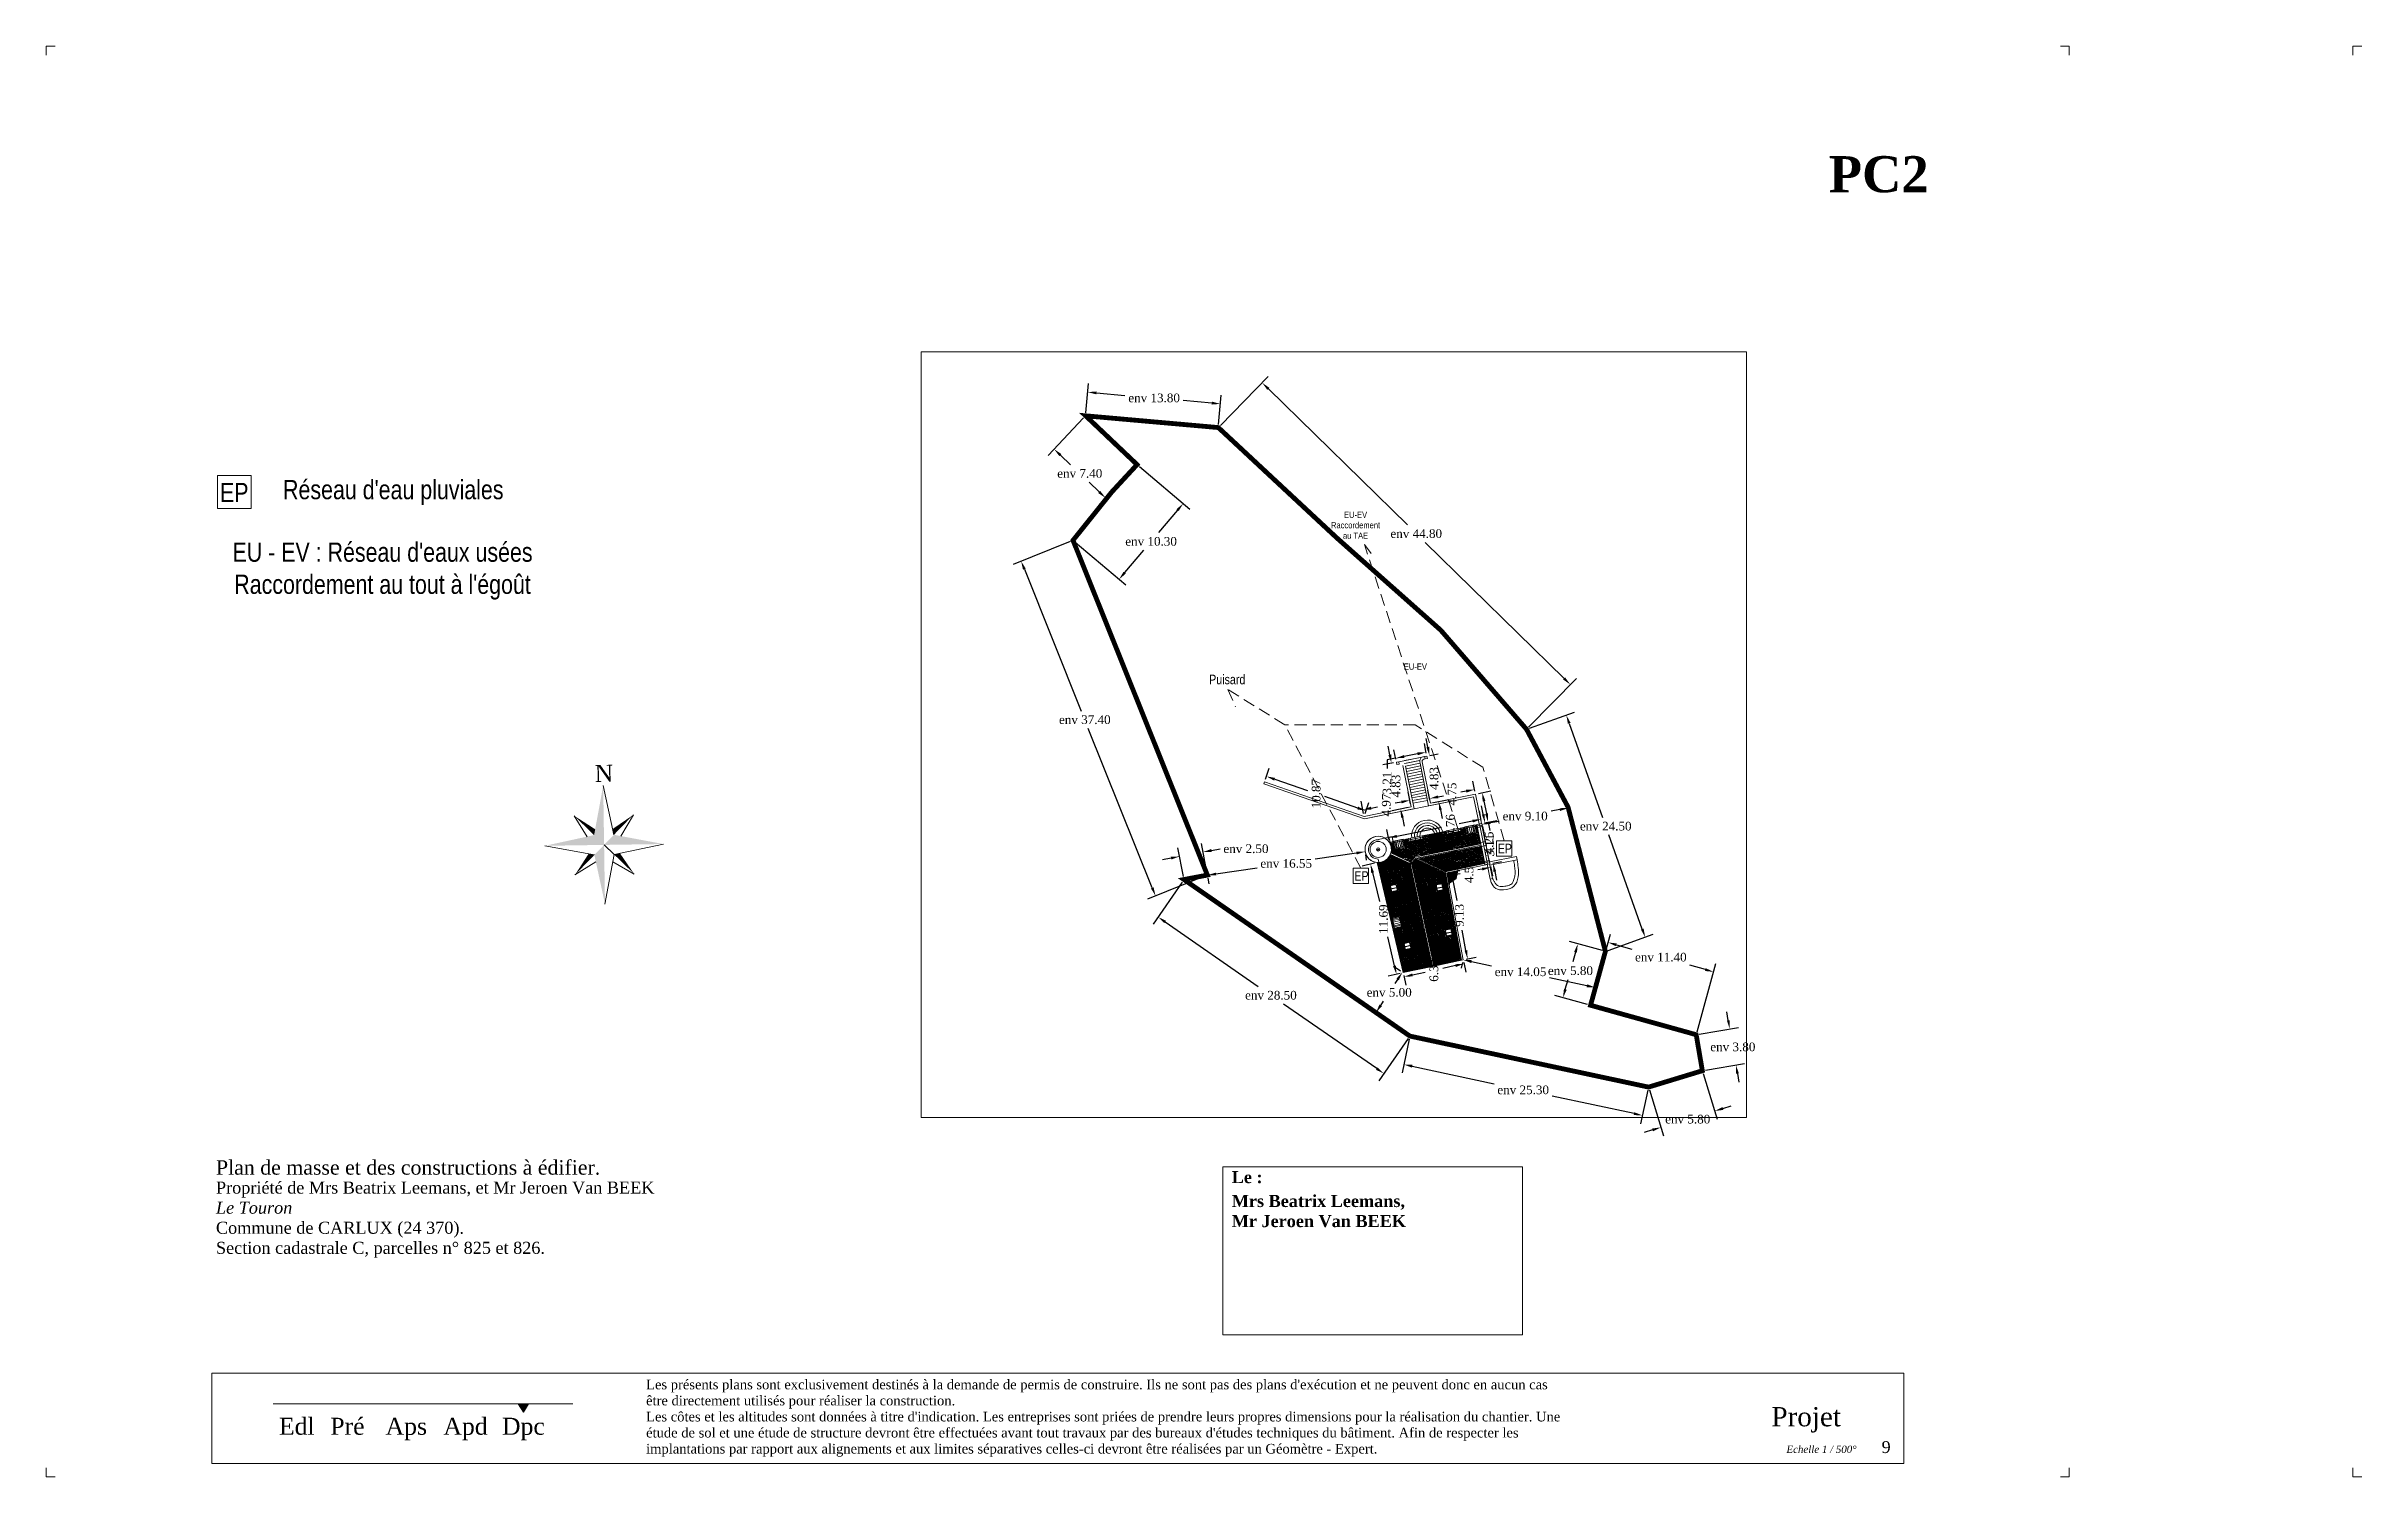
# Model space of a CAD drawing. Header units: millimetres. Extents: x -17502 to -16646, y 1856 to 2034.
# Drawn here: x -17071.51 to -17023.44, y 1855.92 to 1885.62 of the extents above; entities that cross this region are included whole.
import ezdxf

# ---------------------------------------------------------------- set-up
doc = ezdxf.new("R2010")
doc.units = ezdxf.units.MM
doc.linetypes.add('CONTINU', pattern=[0])
doc.linetypes.add('HIDDEN', pattern=[0.375, 0.25, -0.125])
doc.layers.get('0').update_dxf_attribs({"lineweight": 9})
doc.layers.get('Defpoints').update_dxf_attribs({"lineweight": 9})
doc.layers.add('blocs', color=7, linetype='Continuous')
doc.layers.add('Standard', color=7, linetype='CONTINU', lineweight=25)
doc.layers.add('TEXTE', color=7, linetype='Continuous', lineweight=9)
doc.styles.add('Comic Sans MS', font='comic.ttf')
doc.styles.get("Standard").update_dxf_attribs({"font": 'times.ttf'})
doc.dimstyles.get("Standard").update_dxf_attribs({"dimtxt": 0.18, "dimasz": 0.18, "dimexe": 0.18, "dimexo": 0.0625, "dimgap": 0.09, "dimtad": 0, "dimtih": 1, "dimtoh": 1, "dimzin": 0, "dimdsep": 46, "dimtxsty": 'Standard', "dimcen": 0.09, "dimadec": 0, "dimazin": 0, "dimtfac": 1, "dimtofl": 0, "dimtmove": 0, "dimatfit": 3, "dimfxl": 1, "dimtolj": 1, "dimtzin": 0, "dimarcsym": 0})
picture_1 = doc.add_image_def('image4.jpg', size_in_pixel=(1012, 939))

msp = doc.modelspace()

# ---------------------------------------------------------------- texts
at = {"color": 5, "lineweight": 9, "insert": (-17034.507, 1883.344), "char_height": 0.75, "width": 38.0193, "attachment_point": 1}
msp.add_mtext('{\\fTimes New Roman|b1|i0|c0|p18;PC2}', dxfattribs=at)
at = {"lineweight": 9, "attachment_point": 1}
for s, insert, char_height, width in [('Plan de masse et des constructions à édifier.', (-17067.989, 1862.496), 0.3, 21.0239), ('{\\fTimes New Roman|b1|i0|c0|p18;Le : }', (-17046.901, 1862.27), 0.25, 12.6731), ('Propriété de Mrs Beatrix Leemans, et Mr Jeroen Van BEEK\\P{\\fTimes New Roman|b0|i1|c0|p18;Le Touron\\P\\A1;\\fTimes New Roman|b0|i0|c0|p18;Commune de }CARLUX (24 370).\\PSection cadastrale C, parcelles n° 825 et 826.', (-17067.989, 1862.052), 0.25, 21.0239), ('{\\fTimes New Roman|b1|i0|c0|p18;Mrs Beatrix Leemans, \\PMr Jeroen Van BEEK}', (-17046.901, 1861.774), 0.25, 12.6731), ("{\\fTimes New Roman|b0|i0|c0|p18;Les présents plans sont exclusivement destinés à la demande de permis de construire. Ils ne sont pas des plans d'exécution et ne peuvent donc en aucun cas être directement utilisés pour réaliser la construction.\\PLes côtes et les altitudes sont données à titre d'indication. Les entreprises sont priées de prendre leurs propres dimensions pour la réalisation du chantier. Une étude de sol et une étude de structure devront être effectuées avant tout travaux par des bureaux d'études techniques du bâtiment. Afin de respecter les implantations par rapport aux alignements et aux limites séparatives celles-ci devront être réalisées par un Géomètre - Expert. }", (-17059.059, 1857.939), 0.2, 19.06449), ('Edl', (-17066.682, 1857.149), 0.3535, 1.3673), ('Pré', (-17065.616, 1857.149), 0.3535, 1.3673), ('Aps', (-17064.468, 1857.149), 0.3535, 1.3673), ('Apd', (-17063.268, 1857.149), 0.3535, 1.3673), ('Projet', (-17035.696, 1857.371), 0.4, 21.0239), ('{\\fTimes New Roman|b0|i1|c0|p18;Echelle 1 / 500°}', (-17035.384, 1856.569), 0.15, 3.33828), ('9', (-17033.408, 1856.663), 0.247, 2.42095)]:
    msp.add_mtext(s, dxfattribs=dict(at, insert=insert, char_height=char_height, width=width))
at = {"color": 16, "lineweight": 9, "insert": (-17062.051, 1857.149), "char_height": 0.3535, "width": 1.3673, "attachment_point": 1}
msp.add_mtext('{\\C1;Dpc}', dxfattribs=at)
at = {"layer": 'Standard', "color": 5, "lineweight": 9, "char_height": 0.4, "attachment_point": 5, "style": 'Comic Sans MS'}
for s, insert, width in [('{\\W0.83;\\C1;EP}', (-17067.61, 1876.36, -4.96), 2.03889), ("{\\W0.83;\\C1;Réseau d'eau pluviales}", (-17064.308, 1876.36, -4.96), 6.62195), ("{\\W0.83;EU - EV : Réseau d'eaux usées\\PRaccordement au tout à l'égoût}", (-17064.531, 1874.728, -4.96), 6.62195)]:
    msp.add_mtext(s, dxfattribs=dict(at, insert=insert, width=width))
at = {"layer": 'Standard', "color": 7, "lineweight": 9, "width": 1.01944, "attachment_point": 5, "style": 'Comic Sans MS'}
for s, insert, char_height in [('{\\W0.83;\\C5;EU-EV\\PRaccordement au TAE}', (-17044.33, 1875.68, -3.1), 0.13), ('{\\W0.83;\\C1;Puisard}', (-17046.994, 1872.476, -4.96), 0.2), ('{\\W0.83;\\C5;EU-EV}', (-17043.088, 1872.744, -3.1), 0.13), ('{\\W0.83;\\C1;EP}', (-17041.23, 1868.967, -2.48), 0.2), ('{\\W0.83;\\C1;EP}', (-17044.207, 1868.397, -2.48), 0.2)]:
    msp.add_mtext(s, dxfattribs=dict(at, insert=insert, char_height=char_height))

# ---------------------------------------------------------------- blocks, each defined once
blk = doc.blocks.new('*D481')
at = {"color": 0, "lineweight": -2, "transparency": 16777216}
for p, q in [((-17049.928, 1878.015), (-17049.874, 1878.623)), ((-17049.711, 1878.428), (-17049.117, 1878.375)), ((-17047.314, 1878.216), (-17047.908, 1878.268)), ((-17047.173, 1877.771), (-17047.119, 1878.379))]:
    blk.add_line(p, q, dxfattribs=at)
at = {"color": 0, "lineweight": 9, "transparency": 16777216}
for points in [[(-17049.708, 1878.458), (-17049.713, 1878.398), (-17049.89, 1878.444)], [(-17047.311, 1878.246), (-17047.316, 1878.186), (-17047.135, 1878.2)]]:
    blk.add_solid(points, dxfattribs=at)
at = {"layer": 'Defpoints', "color": 0, "lineweight": 9, "transparency": 16777216}
for p in [(-17047.135, 1878.2), (-17049.933, 1877.952), (-17047.178, 1877.708)]:
    blk.add_point(p, dxfattribs=at)
at = {"color": 0, "lineweight": 9, "transparency": 16777216, "insert": (-17048.512, 1878.322), "char_height": 0.18, "attachment_point": 5}
blk.add_mtext('\\A1;env 13.80', dxfattribs=at)
blk = doc.blocks.new('*D482')
at = {"color": 0, "lineweight": -2, "transparency": 16777216}
for p, q in [((-17047.134, 1877.753), (-17046.142, 1878.766)), ((-17046.14, 1878.511), (-17043.255, 1875.687)), ((-17040, 1872.499), (-17042.884, 1875.323)), ((-17040.737, 1871.488), (-17039.745, 1872.501))]:
    blk.add_line(p, q, dxfattribs=at)
at = {"color": 0, "lineweight": 9, "transparency": 16777216}
for points in [[(-17046.119, 1878.533), (-17046.161, 1878.49), (-17046.268, 1878.637)], [(-17039.979, 1872.52), (-17040.021, 1872.477), (-17039.871, 1872.373)]]:
    blk.add_solid(points, dxfattribs=at)
at = {"layer": 'Defpoints', "color": 0, "lineweight": 9, "transparency": 16777216}
for p in [(-17047.178, 1877.708), (-17039.871, 1872.373), (-17040.781, 1871.444)]:
    blk.add_point(p, dxfattribs=at)
at = {"color": 0, "lineweight": 9, "transparency": 16777216, "insert": (-17043.07, 1875.505), "char_height": 0.18, "attachment_point": 5}
blk.add_mtext('\\A1;env 44.80', dxfattribs=at)
blk = doc.blocks.new('*D483')
at = {"color": 0, "lineweight": -2, "transparency": 16777216}
for p, q in [((-17040.722, 1871.465), (-17039.785, 1871.797)), ((-17039.894, 1871.567), (-17039.2, 1869.613)), ((-17038.377, 1867.295), (-17039.071, 1869.249)), ((-17039.085, 1866.853), (-17038.148, 1867.186))]:
    blk.add_line(p, q, dxfattribs=at)
at = {"color": 0, "lineweight": 9, "transparency": 16777216}
for points in [[(-17039.866, 1871.577), (-17039.922, 1871.557), (-17039.954, 1871.737)], [(-17038.349, 1867.305), (-17038.406, 1867.285), (-17038.317, 1867.126)]]:
    blk.add_solid(points, dxfattribs=at)
at = {"layer": 'Defpoints', "color": 0, "lineweight": 9, "transparency": 16777216}
for p in [(-17040.781, 1871.444), (-17038.317, 1867.126), (-17039.143, 1866.832)]:
    blk.add_point(p, dxfattribs=at)
at = {"color": 0, "lineweight": 9, "transparency": 16777216, "insert": (-17039.136, 1869.431), "char_height": 0.18, "attachment_point": 5}
blk.add_mtext('\\A1;env 24.50', dxfattribs=at)
blk = doc.blocks.new('*D484')
at = {"color": 0, "lineweight": -2, "transparency": 16777216}
for p, q in [((-17039.204, 1866.849), (-17039.889, 1867.037)), ((-17039.763, 1866.816), (-17039.819, 1866.612)), ((-17039.975, 1866.044), (-17039.919, 1866.248)), ((-17039.512, 1865.729), (-17040.196, 1865.918))]:
    blk.add_line(p, q, dxfattribs=at)
at = {"color": 0, "lineweight": 9, "transparency": 16777216}
for points in [[(-17039.792, 1866.824), (-17039.734, 1866.808), (-17039.715, 1866.989)], [(-17040.004, 1866.052), (-17039.946, 1866.036), (-17040.023, 1865.87)]]:
    blk.add_solid(points, dxfattribs=at)
at = {"layer": 'Defpoints', "color": 0, "lineweight": 9, "transparency": 16777216}
for p in [(-17039.143, 1866.832), (-17040.023, 1865.87), (-17039.451, 1865.713)]:
    blk.add_point(p, dxfattribs=at)
at = {"color": 0, "lineweight": 9, "transparency": 16777216, "insert": (-17039.869, 1866.43), "char_height": 0.18, "attachment_point": 5}
blk.add_mtext('\\A1;env 5.80', dxfattribs=at)
blk = doc.blocks.new('*D485')
at = {"color": 0, "lineweight": -2, "transparency": 16777216}
for p, q in [((-17039.435, 1865.773), (-17039.04, 1867.19)), ((-17038.915, 1866.968), (-17038.596, 1866.879)), ((-17037.241, 1865.162), (-17036.847, 1866.579)), ((-17037.068, 1866.454), (-17037.387, 1866.543))]:
    blk.add_line(p, q, dxfattribs=at)
at = {"color": 0, "lineweight": 9, "transparency": 16777216}
for points in [[(-17038.907, 1866.997), (-17038.923, 1866.939), (-17039.088, 1867.017)], [(-17037.06, 1866.483), (-17037.076, 1866.425), (-17036.895, 1866.406)]]:
    blk.add_solid(points, dxfattribs=at)
at = {"layer": 'Defpoints', "color": 0, "lineweight": 9, "transparency": 16777216}
for p in [(-17036.895, 1866.406), (-17039.451, 1865.713), (-17037.258, 1865.102)]:
    blk.add_point(p, dxfattribs=at)
at = {"color": 0, "lineweight": 9, "transparency": 16777216, "insert": (-17037.992, 1866.711), "char_height": 0.18, "attachment_point": 5}
blk.add_mtext('\\A1;env 11.40', dxfattribs=at)
blk = doc.blocks.new('*D486')
at = {"color": 0, "lineweight": -2, "transparency": 16777216}
for p, q in [((-17037.196, 1865.112), (-17036.383, 1865.252)), ((-17036.591, 1865.399), (-17036.621, 1865.576)), ((-17037.068, 1864.365), (-17036.255, 1864.504)), ((-17036.402, 1864.296), (-17036.372, 1864.119))]:
    blk.add_line(p, q, dxfattribs=at)
at = {"color": 0, "lineweight": 9, "transparency": 16777216}
for points in [[(-17036.561, 1865.404), (-17036.621, 1865.394), (-17036.561, 1865.221)], [(-17036.373, 1864.301), (-17036.432, 1864.291), (-17036.433, 1864.473)]]:
    blk.add_solid(points, dxfattribs=at)
at = {"layer": 'Defpoints', "color": 0, "lineweight": 9, "transparency": 16777216}
for p in [(-17037.258, 1865.102), (-17037.13, 1864.354), (-17036.433, 1864.473)]:
    blk.add_point(p, dxfattribs=at)
at = {"color": 0, "lineweight": 9, "transparency": 16777216, "insert": (-17036.497, 1864.847), "char_height": 0.18, "attachment_point": 5}
blk.add_mtext('\\A1;env 3.80', dxfattribs=at)
blk = doc.blocks.new('*D487')
at = {"color": 0, "lineweight": -2, "transparency": 16777216}
for p, q in [((-17037.112, 1864.294), (-17036.823, 1863.345)), ((-17038.229, 1863.954), (-17037.94, 1863.005)), ((-17036.703, 1863.57), (-17036.531, 1863.622)), ((-17038.165, 1863.125), (-17038.337, 1863.072))]:
    blk.add_line(p, q, dxfattribs=at)
at = {"color": 0, "lineweight": 9, "transparency": 16777216}
for points in [[(-17036.712, 1863.598), (-17036.694, 1863.541), (-17036.875, 1863.517)], [(-17038.173, 1863.154), (-17038.156, 1863.096), (-17037.993, 1863.177)]]:
    blk.add_solid(points, dxfattribs=at)
at = {"layer": 'Defpoints', "color": 0, "lineweight": 9, "transparency": 16777216}
for p in [(-17037.13, 1864.354), (-17038.247, 1864.014), (-17037.993, 1863.177)]:
    blk.add_point(p, dxfattribs=at)
at = {"color": 0, "lineweight": 9, "transparency": 16777216, "insert": (-17037.434, 1863.347), "char_height": 0.18, "attachment_point": 5}
blk.add_mtext('\\A1;env 5.80', dxfattribs=at)
blk = doc.blocks.new('*D488')
at = {"color": 0, "lineweight": -2, "transparency": 16777216}
for p, q in [((-17043.215, 1865.011), (-17043.365, 1864.308)), ((-17043.152, 1864.446), (-17041.455, 1864.084)), ((-17038.549, 1863.463), (-17040.246, 1863.825)), ((-17038.26, 1863.953), (-17038.411, 1863.249))]:
    blk.add_line(p, q, dxfattribs=at)
at = {"color": 0, "lineweight": 9, "transparency": 16777216}
for points in [[(-17043.145, 1864.476), (-17043.158, 1864.417), (-17043.328, 1864.484)], [(-17038.543, 1863.492), (-17038.555, 1863.434), (-17038.373, 1863.425)]]:
    blk.add_solid(points, dxfattribs=at)
at = {"layer": 'Defpoints', "color": 0, "lineweight": 9, "transparency": 16777216}
for p in [(-17043.202, 1865.073), (-17043.328, 1864.484), (-17038.247, 1864.014)]:
    blk.add_point(p, dxfattribs=at)
at = {"color": 0, "lineweight": 9, "transparency": 16777216, "insert": (-17040.85, 1863.955), "char_height": 0.18, "attachment_point": 5}
blk.add_mtext('\\A1;env 25.30', dxfattribs=at)
blk = doc.blocks.new('*D489')
at = {"color": 0, "lineweight": -2, "transparency": 16777216}
for p, q in [((-17047.929, 1868.272), (-17048.535, 1867.398)), ((-17048.284, 1867.443), (-17046.349, 1866.102)), ((-17043.889, 1864.397), (-17045.824, 1865.738)), ((-17043.237, 1865.021), (-17043.844, 1864.147))]:
    blk.add_line(p, q, dxfattribs=at)
at = {"color": 0, "lineweight": 9, "transparency": 16777216}
for points in [[(-17048.267, 1867.468), (-17048.301, 1867.419), (-17048.432, 1867.546)], [(-17043.872, 1864.422), (-17043.906, 1864.373), (-17043.741, 1864.295)]]:
    blk.add_solid(points, dxfattribs=at)
at = {"layer": 'Defpoints', "color": 0, "lineweight": 9, "transparency": 16777216}
for p in [(-17047.893, 1868.324), (-17048.432, 1867.546), (-17043.202, 1865.073)]:
    blk.add_point(p, dxfattribs=at)
at = {"color": 0, "lineweight": 9, "transparency": 16777216, "insert": (-17046.087, 1865.92), "char_height": 0.18, "attachment_point": 5}
blk.add_mtext('\\A1;env 28.50', dxfattribs=at)
blk = doc.blocks.new('*D490')
at = {"color": 0, "lineweight": -2, "transparency": 16777216}
for p, q in [((-17047.905, 1868.385), (-17048.017, 1868.98)), ((-17047.418, 1868.477), (-17047.53, 1869.072)), ((-17048.161, 1868.769), (-17048.337, 1868.736)), ((-17047.32, 1868.928), (-17047.143, 1868.962))]:
    blk.add_line(p, q, dxfattribs=at)
at = {"color": 0, "lineweight": 9, "transparency": 16777216}
for points in [[(-17048.166, 1868.799), (-17048.155, 1868.74), (-17047.984, 1868.803)], [(-17047.325, 1868.958), (-17047.314, 1868.899), (-17047.497, 1868.895)]]:
    blk.add_solid(points, dxfattribs=at)
at = {"layer": 'Defpoints', "color": 0, "lineweight": 9, "transparency": 16777216}
for p in [(-17047.497, 1868.895), (-17047.893, 1868.324), (-17047.406, 1868.416)]:
    blk.add_point(p, dxfattribs=at)
at = {"color": 0, "lineweight": 9, "transparency": 16777216, "insert": (-17046.605, 1868.962), "char_height": 0.18, "attachment_point": 5}
blk.add_mtext('\\A1;env 2.50', dxfattribs=at)
blk = doc.blocks.new('*D491')
at = {"color": 0, "lineweight": -2, "transparency": 16777216}
for p, q in [((-17050.254, 1875.344), (-17051.44, 1874.867)), ((-17051.206, 1874.767), (-17050.024, 1871.823)), ((-17048.55, 1868.151), (-17049.878, 1871.459)), ((-17047.464, 1868.393), (-17048.651, 1867.917))]:
    blk.add_line(p, q, dxfattribs=at)
at = {"color": 0, "lineweight": 9, "transparency": 16777216}
for points in [[(-17051.178, 1874.779), (-17051.234, 1874.756), (-17051.273, 1874.934)], [(-17048.523, 1868.162), (-17048.578, 1868.14), (-17048.483, 1867.984)]]:
    blk.add_solid(points, dxfattribs=at)
at = {"layer": 'Defpoints', "color": 0, "lineweight": 9, "transparency": 16777216}
for p in [(-17050.196, 1875.367), (-17051.273, 1874.934), (-17047.406, 1868.416)]:
    blk.add_point(p, dxfattribs=at)
at = {"color": 0, "lineweight": 9, "transparency": 16777216, "insert": (-17049.951, 1871.641), "char_height": 0.18, "attachment_point": 5}
blk.add_mtext('\\A1;env 37.40', dxfattribs=at)
blk = doc.blocks.new('*D492')
at = {"color": 0, "lineweight": -2, "transparency": 16777216}
for p, q in [((-17048.818, 1876.899), (-17047.772, 1876.014)), ((-17048.026, 1875.993), (-17048.421, 1875.526)), ((-17050.148, 1875.326), (-17049.102, 1874.442)), ((-17049.123, 1874.696), (-17048.728, 1875.162))]:
    blk.add_line(p, q, dxfattribs=at)
at = {"color": 0, "lineweight": 9, "transparency": 16777216}
for points in [[(-17048.049, 1876.012), (-17048.003, 1875.974), (-17047.91, 1876.13)], [(-17049.146, 1874.715), (-17049.1, 1874.676), (-17049.239, 1874.558)]]:
    blk.add_solid(points, dxfattribs=at)
at = {"layer": 'Defpoints', "color": 0, "lineweight": 9, "transparency": 16777216}
for p in [(-17048.866, 1876.939), (-17047.91, 1876.13), (-17050.196, 1875.367)]:
    blk.add_point(p, dxfattribs=at)
at = {"color": 0, "lineweight": 9, "transparency": 16777216, "insert": (-17048.575, 1875.344), "char_height": 0.18, "attachment_point": 5}
blk.add_mtext('\\A1;env 10.30', dxfattribs=at)
blk = doc.blocks.new('*D493')
at = {"color": 0, "lineweight": -2, "transparency": 16777216}
for p, q in [((-17049.976, 1877.907), (-17050.713, 1877.131)), ((-17050.459, 1877.137), (-17050.247, 1876.936)), ((-17048.909, 1876.894), (-17049.646, 1876.117)), ((-17049.653, 1876.372), (-17049.864, 1876.573))]:
    blk.add_line(p, q, dxfattribs=at)
at = {"color": 0, "lineweight": 9, "transparency": 16777216}
for points in [[(-17050.438, 1877.159), (-17050.48, 1877.116), (-17050.589, 1877.261)], [(-17049.632, 1876.394), (-17049.673, 1876.35), (-17049.522, 1876.248)]]:
    blk.add_solid(points, dxfattribs=at)
at = {"layer": 'Defpoints', "color": 0, "lineweight": 9, "transparency": 16777216}
for p in [(-17049.933, 1877.952), (-17050.589, 1877.261), (-17048.866, 1876.939)]:
    blk.add_point(p, dxfattribs=at)
at = {"color": 0, "lineweight": 9, "transparency": 16777216, "insert": (-17050.056, 1876.755), "char_height": 0.18, "attachment_point": 5}
blk.add_mtext('\\A1;env 7.40', dxfattribs=at)
blk = doc.blocks.new('A$C421D22C3')
for p, q in [((0.522, 1.045), (0.61, 0.61)), ((0.261, 0.784), (0.373, 0.597)), ((0.784, 0.784), (0.672, 0.597)), ((0, 0.522), (0.435, 0.435)), ((0.61, 0.435), (1.045, 0.522)), ((0.261, 0.261), (0.448, 0.373)), ((0.784, 0.261), (0.597, 0.373))]:
    blk.add_line(p, q)
blk.add_lwpolyline([(0.522, 0), (0.61, 0.435), (0.522, 0.522)])
for points in [[(0.522, 0.522), (0.522, 0.522), (0.522, 1.045), (0.435, 0.61)], [(0.261, 0.784), (0.435, 0.61), (0.446, 0.661)], [(0.784, 0.784), (0.61, 0.61), (0.599, 0.661)], [(0, 0.522), (0.435, 0.61), (0.522, 0.522)], [(0.261, 0.261), (0.435, 0.435), (0.384, 0.446)], [(0.522, 0.522), (0.522, 0), (0.435, 0.435)], [(0.522, 0.522), (1.045, 0.522), (0.61, 0.61)], [(0.784, 0.261), (0.61, 0.435), (0.661, 0.446)]]:
    blk.add_solid(points)
at = {"layer": 'TEXTE', "lineweight": 9, "ltscale": 10, "insert": (0.53, 1.153), "char_height": 0.15, "width": 0.18381, "attachment_point": 5}
blk.add_mtext('{\\fTimes New Roman|b0|i0|c0|p18;N}', dxfattribs=at)
blk = doc.blocks.new('*D494')
at = {"color": 0, "lineweight": -2, "transparency": 16777216}
for p, q in [((-17041.9, 1869.539), (-17042.181, 1869.482)), ((-17041.719, 1869.551), (-17041.759, 1869.751)), ((-17043.641, 1869.156), (-17043.683, 1869.365)), ((-17043.471, 1869.224), (-17042.545, 1869.409))]:
    blk.add_line(p, q, dxfattribs=at)
at = {"color": 0, "lineweight": 9, "transparency": 16777216}
for points in [[(-17041.906, 1869.568), (-17041.894, 1869.509), (-17041.723, 1869.574)], [(-17043.477, 1869.253), (-17043.465, 1869.195), (-17043.647, 1869.189)]]:
    blk.add_solid(points, dxfattribs=at)
at = {"layer": 'Defpoints', "color": 0, "lineweight": 9, "transparency": 16777216}
for p in [(-17041.723, 1869.574), (-17041.706, 1869.489), (-17043.628, 1869.094)]:
    blk.add_point(p, dxfattribs=at)
at = {"color": 0, "lineweight": 9, "transparency": 16777216, "insert": (-17042.363, 1869.446), "char_height": 0.18, "attachment_point": 5, "rotation": 90}
blk.add_mtext('\\A1;9.76', dxfattribs=at)
blk = doc.blocks.new('*D495')
at = {"color": 0, "lineweight": -2, "transparency": 16777216}
for p, q in [((-17041.679, 1869.678), (-17041.714, 1869.855)), ((-17041.645, 1869.502), (-17041.467, 1869.537)), ((-17041.477, 1868.664), (-17041.299, 1868.7)), ((-17041.44, 1868.488), (-17041.405, 1868.312))]:
    blk.add_line(p, q, dxfattribs=at)
at = {"color": 0, "lineweight": 9, "transparency": 16777216}
for points in [[(-17041.708, 1869.672), (-17041.649, 1869.684), (-17041.644, 1869.502)], [(-17041.47, 1868.482), (-17041.411, 1868.494), (-17041.476, 1868.665)]]:
    blk.add_solid(points, dxfattribs=at)
at = {"layer": 'Defpoints', "color": 0, "lineweight": 9, "transparency": 16777216}
for p in [(-17041.706, 1869.489), (-17041.539, 1868.652), (-17041.476, 1868.665)]:
    blk.add_point(p, dxfattribs=at)
at = {"color": 0, "lineweight": 9, "transparency": 16777216, "insert": (-17041.56, 1869.083), "char_height": 0.18, "attachment_point": 5, "rotation": 90}
blk.add_mtext('\\A1;4.25', dxfattribs=at)
blk = doc.blocks.new('*D496')
at = {"color": 0, "lineweight": -2, "transparency": 16777216}
for p, q in [((-17041.7, 1868.542), (-17041.791, 1868.524)), ((-17041.526, 1868.591), (-17041.488, 1868.401)), ((-17042.423, 1868.402), (-17042.386, 1868.221)), ((-17042.245, 1868.433), (-17042.155, 1868.451))]:
    blk.add_line(p, q, dxfattribs=at)
at = {"color": 0, "lineweight": 9, "transparency": 16777216}
for points in [[(-17041.706, 1868.571), (-17041.694, 1868.513), (-17041.524, 1868.577)], [(-17042.251, 1868.462), (-17042.239, 1868.403), (-17042.422, 1868.397)]]:
    blk.add_solid(points, dxfattribs=at)
at = {"layer": 'Defpoints', "color": 0, "lineweight": 9, "transparency": 16777216}
for p in [(-17041.539, 1868.652), (-17042.435, 1868.463), (-17042.422, 1868.397)]:
    blk.add_point(p, dxfattribs=at)
at = {"color": 0, "lineweight": 9, "transparency": 16777216, "insert": (-17041.973, 1868.487), "char_height": 0.18, "attachment_point": 5, "rotation": 90}
blk.add_mtext('\\A1;4.56', dxfattribs=at)
blk = doc.blocks.new('*D497')
at = {"color": 0, "lineweight": -2, "transparency": 16777216}
for p, q in [((-17042.373, 1868.475), (-17042.164, 1868.514)), ((-17042.308, 1868.304), (-17042.23, 1867.885)), ((-17042.038, 1866.853), (-17042.116, 1867.272)), ((-17042.037, 1866.671), (-17041.828, 1866.71))]:
    blk.add_line(p, q, dxfattribs=at)
at = {"color": 0, "lineweight": 9, "transparency": 16777216}
for points in [[(-17042.338, 1868.298), (-17042.279, 1868.309), (-17042.341, 1868.481)], [(-17042.067, 1866.848), (-17042.008, 1866.859), (-17042.005, 1866.677)]]:
    blk.add_solid(points, dxfattribs=at)
at = {"layer": 'Defpoints', "color": 0, "lineweight": 9, "transparency": 16777216}
for p in [(-17042.435, 1868.463), (-17042.098, 1866.659), (-17042.005, 1866.677)]:
    blk.add_point(p, dxfattribs=at)
at = {"color": 0, "lineweight": 9, "transparency": 16777216, "insert": (-17042.173, 1867.579), "char_height": 0.18, "attachment_point": 5, "rotation": 90}
blk.add_mtext('\\A1;9.13', dxfattribs=at)
blk = doc.blocks.new('*D498')
at = {"color": 0, "lineweight": -2, "transparency": 16777216}
for p, q in [((-17042.085, 1866.598), (-17042.042, 1866.398)), ((-17043.329, 1866.328), (-17043.286, 1866.129)), ((-17043.148, 1866.343), (-17042.884, 1866.4)), ((-17042.256, 1866.536), (-17042.52, 1866.479))]:
    blk.add_line(p, q, dxfattribs=at)
at = {"color": 0, "lineweight": 9, "transparency": 16777216}
for points in [[(-17042.262, 1866.565), (-17042.249, 1866.507), (-17042.08, 1866.574)], [(-17043.154, 1866.372), (-17043.141, 1866.313), (-17043.324, 1866.304)]]:
    blk.add_solid(points, dxfattribs=at)
at = {"layer": 'Defpoints', "color": 0, "lineweight": 9, "transparency": 16777216}
for p in [(-17042.098, 1866.659), (-17043.342, 1866.39), (-17043.324, 1866.304)]:
    blk.add_point(p, dxfattribs=at)
at = {"color": 0, "lineweight": 9, "transparency": 16777216, "insert": (-17042.702, 1866.439), "char_height": 0.18, "attachment_point": 5, "rotation": 90}
blk.add_mtext('\\A1;6.33', dxfattribs=at)
blk = doc.blocks.new('*D499')
at = {"color": 0, "lineweight": -2, "transparency": 16777216}
for p, q in [((-17043.94, 1868.663), (-17044.194, 1868.603)), ((-17043.977, 1868.469), (-17043.836, 1867.868)), ((-17043.522, 1866.532), (-17043.663, 1867.133)), ((-17043.403, 1866.375), (-17043.656, 1866.316))]:
    blk.add_line(p, q, dxfattribs=at)
at = {"color": 0, "lineweight": 9, "transparency": 16777216}
for points in [[(-17044.006, 1868.462), (-17043.948, 1868.476), (-17044.018, 1868.644)], [(-17043.551, 1866.525), (-17043.493, 1866.539), (-17043.481, 1866.357)]]:
    blk.add_solid(points, dxfattribs=at)
at = {"layer": 'Defpoints', "color": 0, "lineweight": 9, "transparency": 16777216}
for p in [(-17044.018, 1868.644), (-17043.88, 1868.677), (-17043.342, 1866.39)]:
    blk.add_point(p, dxfattribs=at)
at = {"color": 0, "lineweight": 9, "transparency": 16777216, "insert": (-17043.75, 1867.501), "char_height": 0.18, "attachment_point": 5, "rotation": 90}
blk.add_mtext('\\A1;11.69', dxfattribs=at)
blk = doc.blocks.new('*D501')
at = {"color": 0, "lineweight": -2, "transparency": 16777216}
for p, q in [((-17041.778, 1870.112), (-17041.523, 1870.163)), ((-17041.664, 1869.951), (-17041.612, 1869.692)), ((-17041.655, 1869.5), (-17041.4, 1869.551)), ((-17041.577, 1869.515), (-17041.541, 1869.339))]:
    blk.add_line(p, q, dxfattribs=at)
at = {"color": 0, "lineweight": 9, "transparency": 16777216}
for points in [[(-17041.693, 1869.945), (-17041.634, 1869.957), (-17041.699, 1870.127)], [(-17041.641, 1869.686), (-17041.582, 1869.698), (-17041.577, 1869.515)]]:
    blk.add_solid(points, dxfattribs=at)
at = {"layer": 'Defpoints', "color": 0, "lineweight": 9, "transparency": 16777216}
for p in [(-17041.839, 1870.099), (-17041.716, 1869.487), (-17041.577, 1869.515)]:
    blk.add_point(p, dxfattribs=at)
at = {"color": 0, "lineweight": 9, "transparency": 16777216, "insert": (-17041.541, 1869.038), "char_height": 0.18, "attachment_point": 5, "rotation": 90}
blk.add_mtext('\\A1;3.11', dxfattribs=at)
blk = doc.blocks.new('*D502')
at = {"color": 0, "lineweight": -2, "transparency": 16777216}
for p, q in [((-17042.787, 1869.973), (-17042.829, 1870.182)), ((-17042.617, 1870.04), (-17042.507, 1870.062)), ((-17042.034, 1870.157), (-17042.144, 1870.135)), ((-17041.851, 1870.161), (-17041.893, 1870.369))]:
    blk.add_line(p, q, dxfattribs=at)
at = {"color": 0, "lineweight": 9, "transparency": 16777216}
for points in [[(-17042.623, 1870.07), (-17042.611, 1870.011), (-17042.793, 1870.005)], [(-17042.04, 1870.187), (-17042.028, 1870.128), (-17041.858, 1870.193)]]:
    blk.add_solid(points, dxfattribs=at)
at = {"layer": 'Defpoints', "color": 0, "lineweight": 9, "transparency": 16777216}
for p in [(-17042.793, 1870.005), (-17041.839, 1870.099), (-17042.775, 1869.912)]:
    blk.add_point(p, dxfattribs=at)
at = {"color": 0, "lineweight": 9, "transparency": 16777216, "insert": (-17042.326, 1870.099), "char_height": 0.18, "attachment_point": 5, "rotation": 90}
blk.add_mtext('\\A1;4.75', dxfattribs=at)
blk = doc.blocks.new('*D503')
at = {"color": 0, "lineweight": -2, "transparency": 16777216}
for p, q in [((-17042.829, 1871.074), (-17042.865, 1871.25)), ((-17042.788, 1870.898), (-17042.617, 1870.933)), ((-17042.714, 1869.924), (-17042.427, 1869.982)), ((-17042.568, 1869.77), (-17042.533, 1869.593))]:
    blk.add_line(p, q, dxfattribs=at)
at = {"color": 0, "lineweight": 9, "transparency": 16777216}
for points in [[(-17042.859, 1871.068), (-17042.8, 1871.08), (-17042.794, 1870.897)], [(-17042.598, 1869.764), (-17042.539, 1869.776), (-17042.603, 1869.946)]]:
    blk.add_solid(points, dxfattribs=at)
at = {"layer": 'Defpoints', "color": 0, "lineweight": 9, "transparency": 16777216}
for p in [(-17042.794, 1870.897), (-17042.849, 1870.886), (-17042.775, 1869.912)]:
    blk.add_point(p, dxfattribs=at)
at = {"color": 0, "lineweight": 9, "transparency": 16777216, "insert": (-17042.699, 1870.422), "char_height": 0.18, "attachment_point": 5, "rotation": 90}
blk.add_mtext('\\A1;4.83', dxfattribs=at)
blk = doc.blocks.new('*D504')
at = {"color": 0, "lineweight": -2, "transparency": 16777216}
for p, q in [((-17043.494, 1870.821), (-17043.533, 1871.018)), ((-17043.042, 1870.933), (-17043.322, 1870.877)), ((-17042.861, 1870.947), (-17042.901, 1871.145)), ((-17043.498, 1870.842), (-17043.675, 1870.807)), ((-17043.675, 1870.807), (-17043.675, 1870.627))]:
    blk.add_line(p, q, dxfattribs=at)
at = {"color": 0, "lineweight": 9, "transparency": 16777216}
for points in [[(-17043.327, 1870.907), (-17043.316, 1870.848), (-17043.498, 1870.842)], [(-17043.048, 1870.963), (-17043.036, 1870.904), (-17042.866, 1870.969)]]:
    blk.add_solid(points, dxfattribs=at)
at = {"layer": 'Defpoints', "color": 0, "lineweight": 9, "transparency": 16777216}
for p in [(-17043.498, 1870.842), (-17043.482, 1870.759), (-17042.849, 1870.886)]:
    blk.add_point(p, dxfattribs=at)
at = {"color": 0, "lineweight": 9, "transparency": 16777216, "insert": (-17043.675, 1870.326), "char_height": 0.18, "attachment_point": 5, "rotation": 90}
blk.add_mtext('\\A1;3.21', dxfattribs=at)
blk = doc.blocks.new('*D505')
at = {"color": 0, "lineweight": -2, "transparency": 16777216}
for p, q in [((-17043.619, 1870.915), (-17043.655, 1871.092)), ((-17043.543, 1870.747), (-17043.761, 1870.704)), ((-17043.236, 1869.82), (-17043.57, 1869.753)), ((-17043.358, 1869.612), (-17043.323, 1869.435))]:
    blk.add_line(p, q, dxfattribs=at)
at = {"color": 0, "lineweight": 9, "transparency": 16777216}
for points in [[(-17043.649, 1870.909), (-17043.59, 1870.921), (-17043.584, 1870.739)], [(-17043.388, 1869.606), (-17043.329, 1869.617), (-17043.394, 1869.788)]]:
    blk.add_solid(points, dxfattribs=at)
at = {"layer": 'Defpoints', "color": 0, "lineweight": 9, "transparency": 16777216}
for p in [(-17043.482, 1870.759), (-17043.394, 1869.788), (-17043.175, 1869.832)]:
    blk.add_point(p, dxfattribs=at)
at = {"color": 0, "lineweight": 9, "transparency": 16777216, "insert": (-17043.489, 1870.263), "char_height": 0.18, "attachment_point": 5, "rotation": 90}
blk.add_mtext('\\A1;4.83', dxfattribs=at)
blk = doc.blocks.new('*D506')
at = {"color": 0, "lineweight": -2, "transparency": 16777216}
for p, q in [((-17044.166, 1869.697), (-17044.217, 1869.949)), ((-17043.379, 1869.933), (-17043.51, 1869.907)), ((-17043.187, 1869.893), (-17043.238, 1870.145)), ((-17044.005, 1869.808), (-17043.874, 1869.834))]:
    blk.add_line(p, q, dxfattribs=at)
at = {"color": 0, "lineweight": 9, "transparency": 16777216}
for points in [[(-17043.385, 1869.963), (-17043.373, 1869.904), (-17043.202, 1869.969)], [(-17044.011, 1869.837), (-17043.999, 1869.778), (-17044.181, 1869.772)]]:
    blk.add_solid(points, dxfattribs=at)
at = {"layer": 'Defpoints', "color": 0, "lineweight": 9, "transparency": 16777216}
for p in [(-17044.181, 1869.772), (-17044.154, 1869.636), (-17043.175, 1869.832)]:
    blk.add_point(p, dxfattribs=at)
at = {"color": 0, "lineweight": 9, "transparency": 16777216, "insert": (-17043.692, 1869.87), "char_height": 0.18, "attachment_point": 5, "rotation": 90}
blk.add_mtext('\\A1;4.97', dxfattribs=at)
blk = doc.blocks.new('*D507')
at = {"color": 0, "lineweight": -2, "transparency": 16777216}
for p, q in [((-17046.199, 1870.409), (-17046.121, 1870.635)), ((-17046.009, 1870.406), (-17045.329, 1870.17)), ((-17044.285, 1869.809), (-17044.965, 1870.045)), ((-17044.134, 1869.695), (-17044.056, 1869.92))]:
    blk.add_line(p, q, dxfattribs=at)
at = {"color": 0, "lineweight": 9, "transparency": 16777216}
for points in [[(-17046.019, 1870.377), (-17046, 1870.434), (-17046.179, 1870.465)], [(-17044.294, 1869.781), (-17044.275, 1869.837), (-17044.114, 1869.75)]]:
    blk.add_solid(points, dxfattribs=at)
at = {"layer": 'Defpoints', "color": 0, "lineweight": 9, "transparency": 16777216}
for p in [(-17046.219, 1870.35), (-17044.154, 1869.636), (-17044.114, 1869.75)]:
    blk.add_point(p, dxfattribs=at)
at = {"color": 0, "lineweight": 9, "transparency": 16777216, "insert": (-17045.147, 1870.107), "char_height": 0.18, "attachment_point": 5, "rotation": 90}
blk.add_mtext('\\A1;10.87', dxfattribs=at)
blk = doc.blocks.new('*D520')
at = {"color": 0, "lineweight": -2, "transparency": 16777216}
for p, q in [((-17043.456, 1866.249), (-17043.513, 1866.162)), ((-17043.395, 1866.424), (-17043.508, 1866.498)), ((-17043.943, 1865.584), (-17044.057, 1865.659)), ((-17043.808, 1865.711), (-17043.751, 1865.798))]:
    blk.add_line(p, q, dxfattribs=at)
at = {"color": 0, "lineweight": 9, "transparency": 16777216}
for points in [[(-17043.481, 1866.266), (-17043.431, 1866.233), (-17043.358, 1866.4)], [(-17043.833, 1865.728), (-17043.783, 1865.695), (-17043.907, 1865.56)]]:
    blk.add_solid(points, dxfattribs=at)
at = {"layer": 'Defpoints', "color": 0, "lineweight": 9, "transparency": 16777216}
for p in [(-17043.342, 1866.39), (-17043.907, 1865.56), (-17043.891, 1865.55)]:
    blk.add_point(p, dxfattribs=at)
at = {"color": 0, "lineweight": 9, "transparency": 16777216, "insert": (-17043.632, 1865.98), "char_height": 0.18, "attachment_point": 5}
blk.add_mtext('\\A1;env 5.00', dxfattribs=at)
blk = doc.blocks.new('*D521')
at = {"color": 0, "lineweight": -2, "transparency": 16777216}
for p, q in [((-17042.111, 1866.598), (-17042.136, 1866.481)), ((-17041.922, 1866.62), (-17041.506, 1866.533)), ((-17039.526, 1866.118), (-17040.305, 1866.281)), ((-17039.362, 1866.022), (-17039.387, 1865.905))]:
    blk.add_line(p, q, dxfattribs=at)
at = {"color": 0, "lineweight": 9, "transparency": 16777216}
for points in [[(-17041.916, 1866.649), (-17041.929, 1866.591), (-17042.099, 1866.657)], [(-17039.52, 1866.148), (-17039.532, 1866.089), (-17039.35, 1866.081)]]:
    blk.add_solid(points, dxfattribs=at)
at = {"layer": 'Defpoints', "color": 0, "lineweight": 9, "transparency": 16777216}
for p in [(-17042.098, 1866.659), (-17039.35, 1866.081), (-17039.349, 1866.084)]:
    blk.add_point(p, dxfattribs=at)
at = {"color": 0, "lineweight": 9, "transparency": 16777216, "insert": (-17040.905, 1866.407), "char_height": 0.18, "attachment_point": 5}
blk.add_mtext('\\A1;env 14.05', dxfattribs=at)
blk = doc.blocks.new('*D522')
at = {"color": 0, "lineweight": -2, "transparency": 16777216}
for p, q in [((-17047.228, 1868.439), (-17046.37, 1868.567)), ((-17044.311, 1868.874), (-17045.169, 1868.746)), ((-17044.125, 1868.843), (-17044.107, 1868.723)), ((-17047.397, 1868.354), (-17047.379, 1868.234))]:
    blk.add_line(p, q, dxfattribs=at)
at = {"color": 0, "lineweight": 9, "transparency": 16777216}
for points in [[(-17044.316, 1868.904), (-17044.307, 1868.844), (-17044.133, 1868.901)], [(-17047.232, 1868.469), (-17047.223, 1868.409), (-17047.406, 1868.412)]]:
    blk.add_solid(points, dxfattribs=at)
at = {"layer": 'Defpoints', "color": 0, "lineweight": 9, "transparency": 16777216}
for p in [(-17044.134, 1868.904), (-17044.133, 1868.901), (-17047.406, 1868.416)]:
    blk.add_point(p, dxfattribs=at)
at = {"color": 0, "lineweight": 9, "transparency": 16777216, "insert": (-17045.77, 1868.656), "char_height": 0.18, "attachment_point": 5}
blk.add_mtext('\\A1;env 16.55', dxfattribs=at)
blk = doc.blocks.new('*D523')
at = {"color": 0, "lineweight": -2, "transparency": 16777216}
for p, q in [((-17041.526, 1869.505), (-17041.347, 1869.539)), ((-17040.091, 1869.775), (-17040.271, 1869.741)), ((-17039.906, 1869.765), (-17039.881, 1869.631)), ((-17041.695, 1869.428), (-17041.67, 1869.295))]:
    blk.add_line(p, q, dxfattribs=at)
at = {"color": 0, "lineweight": 9, "transparency": 16777216}
for points in [[(-17041.532, 1869.534), (-17041.521, 1869.475), (-17041.703, 1869.471)], [(-17040.097, 1869.805), (-17040.086, 1869.746), (-17039.914, 1869.808)]]:
    blk.add_solid(points, dxfattribs=at)
at = {"layer": 'Defpoints', "color": 0, "lineweight": 9, "transparency": 16777216}
for p in [(-17041.706, 1869.489), (-17039.918, 1869.826), (-17039.914, 1869.808)]:
    blk.add_point(p, dxfattribs=at)
at = {"color": 0, "lineweight": 9, "transparency": 16777216, "insert": (-17040.809, 1869.64), "char_height": 0.18, "attachment_point": 5}
blk.add_mtext('\\A1;env 9.10', dxfattribs=at)

# ---------------------------------------------------------------- dimensions: what is measured, and where the dimension line sits
at = {"lineweight": 9}
for p1, p2, distance, text, picture, middle in [((-17049.933, 1877.952), (-17047.178, 1877.708), 0.493, 'env 13.80', '*D481', (-17048.512, 1878.322)), ((-17047.178, 1877.708), (-17040.781, 1871.444), 1.3, 'env 44.80', '*D482', (-17043.07, 1875.505)), ((-17048.866, 1876.939), (-17049.933, 1877.952), 0.953, 'env 7.40', '*D493', (-17050.056, 1876.755)), ((-17050.196, 1875.367), (-17048.866, 1876.939), -1.252, 'env 10.30', '*D492', (-17048.575, 1875.344)), ((-17040.781, 1871.444), (-17039.143, 1866.832), 0.877, 'env 24.50', '*D483', (-17039.136, 1869.431)), ((-17046.219, 1870.35), (-17044.154, 1869.636), 0.121, '10.87', '*D507', (-17045.147, 1870.107)), ((-17041.839, 1870.099), (-17042.775, 1869.912), -0.095, '4.75', '*D502', (-17042.326, 1870.099)), ((-17041.839, 1870.099), (-17041.716, 1869.487), 0.142, '3.11', '*D501', (-17041.541, 1869.038)), ((-17041.706, 1869.489), (-17039.918, 1869.826), -0.018, 'env 9.10', '*D523', (-17040.809, 1869.64)), ((-17047.893, 1868.324), (-17047.406, 1868.416), 0.487, 'env 2.50', '*D490', (-17046.605, 1868.962)), ((-17047.406, 1868.416), (-17044.134, 1868.904), -0.004, 'env 16.55', '*D522', (-17045.77, 1868.656)), ((-17043.342, 1866.39), (-17043.88, 1868.677), 0.142, '11.69', '*D499', (-17043.75, 1867.501)), ((-17042.435, 1868.463), (-17042.098, 1866.659), 0.095, '9.13', '*D497', (-17042.173, 1867.579)), ((-17043.202, 1865.073), (-17047.893, 1868.324), 0.947, 'env 28.50', '*D489', (-17046.087, 1865.92)), ((-17039.451, 1865.713), (-17037.258, 1865.102), 1.353, 'env 11.40', '*D485', (-17037.992, 1866.711)), ((-17042.098, 1866.659), (-17043.342, 1866.39), 0.087, '6.33', '*D498', (-17042.702, 1866.439)), ((-17039.143, 1866.832), (-17039.451, 1865.713), -0.593, 'env 5.80', '*D484', (-17039.869, 1866.43)), ((-17043.342, 1866.39), (-17043.891, 1865.55), -0.019, 'env 5.00', '*D520', (-17043.632, 1865.98)), ((-17037.258, 1865.102), (-17037.13, 1864.354), 0.708, 'env 3.80', '*D486', (-17036.497, 1864.847)), ((-17038.247, 1864.014), (-17043.202, 1865.073), 0.602, 'env 25.30', '*D488', (-17040.85, 1863.955)), ((-17037.13, 1864.354), (-17038.247, 1864.014), 0.875, 'env 5.80', '*D487', (-17037.434, 1863.347))]:
    dim = msp.add_aligned_dim(p1=p1, p2=p2, distance=distance, text=text, dimstyle='Standard', dxfattribs=at)
    dim.commit()
    dim.dimension.update_dxf_attribs({"geometry": picture, "text_midpoint": middle})
for base, p1, p2, angle, text, picture, middle, dimtype in [((-17051.273, 1874.934), (-17047.406, 1868.416), (-17050.196, 1875.367), 111.8663, 'env 37.40', '*D491', (-17049.951, 1871.641), 161), ((-17041.723, 1869.574), (-17043.628, 1869.094), (-17041.706, 1869.489), 191.3271, '9.76', '*D494', (-17042.363, 1869.446), 160), ((-17039.35, 1866.081), (-17042.098, 1866.659), (-17039.349, 1866.084), 348.1739, 'env 14.05', '*D521', (-17040.905, 1866.407), 161)]:
    dim = msp.add_linear_dim(base=base, p1=p1, p2=p2, angle=angle, text=text, dimstyle='Standard', dxfattribs=at)
    dim.commit()
    dim.dimension.update_dxf_attribs({"geometry": picture, "text_midpoint": middle, "dimtype": dimtype})
for base, p1, p2, angle, text, picture, middle in [((-17043.498, 1870.842), (-17042.849, 1870.886), (-17043.482, 1870.759), 191.3271, '3.21', '*D504', (-17043.675, 1870.326)), ((-17043.394, 1869.788), (-17043.482, 1870.759), (-17043.175, 1869.832), 101.3271, '4.83', '*D505', (-17043.489, 1870.263)), ((-17042.794, 1870.897), (-17042.775, 1869.912), (-17042.849, 1870.886), 101.3271, '4.83', '*D503', (-17042.699, 1870.422)), ((-17044.181, 1869.772), (-17043.175, 1869.832), (-17044.154, 1869.636), 191.3271, '4.97', '*D506', (-17043.692, 1869.87)), ((-17041.476, 1868.665), (-17041.706, 1869.489), (-17041.539, 1868.652), 101.3271, '4.25', '*D495', (-17041.56, 1869.083)), ((-17042.422, 1868.397), (-17041.539, 1868.652), (-17042.435, 1868.463), 191.3271, '4.56', '*D496', (-17041.973, 1868.487))]:
    dim = msp.add_linear_dim(base=base, p1=p1, p2=p2, angle=angle, text=text, dimstyle='Standard', dxfattribs=at)
    dim.commit()
    dim.dimension.update_dxf_attribs({"geometry": picture, "text_midpoint": middle})

# ---------------------------------------------------------------- hatches: boundary and pattern name
at = {"lineweight": 9}
h = msp.add_hatch(dxfattribs=at)
h.set_pattern_fill('ANSI31', color=252, scale=0.000602858, angle=193.2219, style=0)
h.set_pattern_definition([(238.221880835, (-18271.67972, 5705.6955937), (0.0016271413906, -0.0010080103321), [])])
edge = h.paths.add_edge_path()
edge.add_line((-17043.464, 1868.16), (-17043.474, 1868.158))
edge.add_arc((-17043.749, 1868.091), 0.283, 13.7299, 27.0492)
edge.add_line((-17043.497, 1868.22), (-17043.487, 1868.222))
edge.add_arc((-17043.744, 1868.092), 0.288, 13.7223, 26.8388, ccw=False)
edge = h.paths.add_edge_path()
edge.add_arc((-17043.744, 1868.092), 0.288, -0.395, 12.7214, ccw=False)
edge.add_line((-17043.456, 1868.09), (-17043.586, 1868.06))
edge.add_line((-17043.586, 1868.06), (-17043.588, 1868.07))
edge.add_line((-17043.588, 1868.07), (-17043.466, 1868.098))
edge.add_arc((-17043.749, 1868.091), 0.283, 1.4784, 12.7139)
edge.add_line((-17043.473, 1868.153), (-17043.463, 1868.156))
h = msp.add_hatch(dxfattribs=at)
h.set_pattern_fill('ANSI31', color=252, scale=0.000602858, angle=191.3271, style=0)
h.set_pattern_definition([(236.327084436, (-18143.534304, 5744.1473503), (0.001592922442, -0.0010612596423), [])])
edge = h.paths.add_edge_path()
edge.add_line((-17042.653, 1868.145), (-17042.643, 1868.147))
edge.add_arc((-17042.365, 1868.2), 0.283, 177.4997, 190.8191, ccw=False)
edge.add_line((-17042.648, 1868.213), (-17042.658, 1868.211))
edge.add_arc((-17042.37, 1868.199), 0.288, 177.7102, 190.8266)
edge = h.paths.add_edge_path()
edge.add_arc((-17042.37, 1868.199), 0.288, 191.8275, 204.944)
edge.add_line((-17042.631, 1868.078), (-17042.5, 1868.104))
edge.add_line((-17042.5, 1868.104), (-17042.502, 1868.114))
edge.add_line((-17042.502, 1868.114), (-17042.625, 1868.089))
edge.add_arc((-17042.365, 1868.2), 0.283, 191.8351, 203.0706, ccw=False)
edge.add_line((-17042.642, 1868.142), (-17042.652, 1868.14))
h = msp.add_hatch(dxfattribs=at)
h.set_pattern_fill('ANSI31', color=252, scale=0.000602858, angle=191.3271, style=0)
h.set_pattern_definition([(236.327084436, (-18143.3469355, 5743.211964), (0.001592922442, -0.0010612596423), [])])
edge = h.paths.add_edge_path()
edge.add_line((-17042.465, 1867.21), (-17042.456, 1867.212))
edge.add_arc((-17042.177, 1867.265), 0.283, 177.4997, 190.8191, ccw=False)
edge.add_line((-17042.46, 1867.277), (-17042.47, 1867.275))
edge.add_arc((-17042.183, 1867.264), 0.288, 177.7102, 190.8266)
edge = h.paths.add_edge_path()
edge.add_arc((-17042.183, 1867.264), 0.288, 191.8275, 204.944)
edge.add_line((-17042.444, 1867.142), (-17042.313, 1867.169))
edge.add_line((-17042.313, 1867.169), (-17042.315, 1867.178))
edge.add_line((-17042.315, 1867.178), (-17042.438, 1867.154))
edge.add_arc((-17042.177, 1867.265), 0.283, 191.8351, 203.0706, ccw=False)
edge.add_line((-17042.455, 1867.207), (-17042.464, 1867.205))
h = msp.add_hatch(dxfattribs=at)
h.set_pattern_fill('ANSI31', color=252, scale=0.000602858, angle=193.2219, style=0)
h.set_pattern_definition([(238.221880835, (-18271.3973924, 5704.4939485), (0.0016271413906, -0.0010080103321), [])])
edge = h.paths.add_edge_path()
edge.add_line((-17043.182, 1866.959), (-17043.192, 1866.957))
edge.add_arc((-17043.467, 1866.889), 0.283, 13.7299, 27.0492)
edge.add_line((-17043.215, 1867.018), (-17043.205, 1867.02))
edge.add_arc((-17043.461, 1866.891), 0.288, 13.7223, 26.8388, ccw=False)
edge = h.paths.add_edge_path()
edge.add_arc((-17043.461, 1866.891), 0.288, -0.395, 12.7214, ccw=False)
edge.add_line((-17043.174, 1866.889), (-17043.304, 1866.858))
edge.add_line((-17043.304, 1866.858), (-17043.306, 1866.868))
edge.add_line((-17043.306, 1866.868), (-17043.184, 1866.897))
edge.add_arc((-17043.467, 1866.889), 0.283, 1.4784, 12.7139)
edge.add_line((-17043.191, 1866.952), (-17043.181, 1866.954))
msp.add_hatch(color=5, dxfattribs=at).paths.add_polyline_path([(-17061.712, 1857.44), (-17061.503, 1857.44), (-17061.607, 1857.263)])

# ---------------------------------------------------------------- linework, layer by layer
for p, q in [((-17043.432, 1870.769), (-17042.849, 1870.886)), ((-17043.165, 1870.823), (-17043.432, 1870.769)), ((-17043.316, 1870.793), (-17043.015, 1870.853)), ((-17042.996, 1870.796), (-17043.311, 1870.733)), ((-17043.003, 1870.795), (-17043.304, 1870.734)), ((-17042.992, 1870.74), (-17043.293, 1870.679)), ((-17043.293, 1870.679), (-17042.992, 1870.74)), ((-17042.981, 1870.684), (-17043.282, 1870.624)), ((-17043.282, 1870.624), (-17042.981, 1870.684)), ((-17042.97, 1870.629), (-17043.271, 1870.569)), ((-17043.271, 1870.569), (-17042.97, 1870.629)), ((-17042.959, 1870.574), (-17043.26, 1870.514)), ((-17043.26, 1870.514), (-17042.959, 1870.574)), ((-17042.948, 1870.519), (-17043.249, 1870.458)), ((-17043.249, 1870.458), (-17042.948, 1870.519)), ((-17043.238, 1870.403), (-17042.937, 1870.464)), ((-17042.926, 1870.409), (-17043.227, 1870.348)), ((-17042.992, 1870.74), (-17042.814, 1869.853)), ((-17042.775, 1869.912), (-17042.947, 1870.769)), ((-17042.898, 1870.876), (-17042.936, 1870.869)), ((-17042.888, 1870.827), (-17042.898, 1870.876)), ((-17041.878, 1870.04), (-17044.144, 1869.586)), ((-17042.914, 1870.353), (-17043.216, 1870.293)), ((-17043.216, 1870.293), (-17042.914, 1870.353)), ((-17042.903, 1870.298), (-17043.205, 1870.238)), ((-17043.205, 1870.238), (-17042.903, 1870.298)), ((-17042.892, 1870.243), (-17043.194, 1870.183)), ((-17043.194, 1870.183), (-17042.892, 1870.243)), ((-17042.881, 1870.188), (-17043.183, 1870.127)), ((-17043.183, 1870.127), (-17042.881, 1870.188)), ((-17042.87, 1870.133), (-17043.172, 1870.072)), ((-17043.172, 1870.072), (-17042.87, 1870.133)), ((-17042.859, 1870.078), (-17043.161, 1870.017)), ((-17043.161, 1870.017), (-17042.859, 1870.078)), ((-17043.15, 1869.962), (-17042.848, 1870.022)), ((-17042.848, 1870.022), (-17043.15, 1869.962)), ((-17043.139, 1869.907), (-17042.837, 1869.967)), ((-17042.814, 1869.853), (-17041.878, 1870.04)), ((-17041.839, 1870.099), (-17042.775, 1869.912)), ((-17041.878, 1870.04), (-17041.766, 1869.477)), ((-17041.716, 1869.487), (-17041.839, 1870.099))]:
    msp.add_line(p, q, dxfattribs=at)
at = {"color": 5, "lineweight": 9, "const_width": 0.1}
msp.add_lwpolyline([(-17039.918, 1869.826), (-17040.781, 1871.444), (-17042.56, 1873.5), (-17044.716, 1875.414), (-17047.178, 1877.708), (-17049.933, 1877.952), (-17048.866, 1876.939), (-17049.39, 1876.372), (-17050.196, 1875.367), (-17047.406, 1868.416), (-17047.893, 1868.324), (-17043.202, 1865.073), (-17038.247, 1864.014), (-17037.13, 1864.354), (-17037.258, 1865.102), (-17039.451, 1865.713), (-17039.143, 1866.832)], close=True, dxfattribs=at)
at = {"color": 1, "lineweight": 9}
for points in [[(-17067.958, 1876.711), (-17067.261, 1876.711), (-17067.261, 1876.027), (-17067.958, 1876.027)], [(-17041.403, 1869.13), (-17041.083, 1869.13), (-17041.083, 1868.81), (-17041.403, 1868.81)], [(-17044.381, 1868.559), (-17044.061, 1868.559), (-17044.061, 1868.239), (-17044.381, 1868.239)]]:
    msp.add_lwpolyline(points, close=True, dxfattribs=at)
at = {"color": 5, "linetype": 'HIDDEN', "lineweight": 9}
msp.add_lwpolyline([(-17042.207, 1869.382), (-17044.146, 1875.283), (-17044.006, 1875.09)], dxfattribs=at)
at = {"color": 1, "linetype": 'HIDDEN', "lineweight": 9}
for points in [[(-17044.221, 1868.559), (-17045.799, 1871.536), (-17046.982, 1872.268)], [(-17046.982, 1872.268), (-17046.825, 1871.912)], [(-17041.243, 1869.13), (-17041.687, 1870.654), (-17043.095, 1871.536), (-17045.799, 1871.536)]]:
    msp.add_lwpolyline(points, dxfattribs=at)
at = {"lineweight": 9}
for points in [[(-17044.154, 1869.636), (-17046.219, 1870.35), (-17046.233, 1870.309), (-17044.144, 1869.586), (-17043.165, 1869.783), (-17043.116, 1869.792), (-17043.293, 1870.679)], [(-17043.347, 1870.692), (-17043.175, 1869.832), (-17044.154, 1869.636)], [(-17043.432, 1870.769), (-17043.482, 1870.759), (-17043.472, 1870.71), (-17043.422, 1870.72), (-17043.432, 1870.769)], [(-17042.898, 1870.876), (-17042.849, 1870.886), (-17042.839, 1870.837), (-17042.888, 1870.827), (-17042.898, 1870.876)], [(-17041.855, 1869.45), (-17041.809, 1869.459), (-17041.73, 1869.064), (-17043.097, 1868.791), (-17043.188, 1868.685), (-17043.597, 1868.875), (-17043.591, 1868.901), (-17043.587, 1868.94), (-17043.588, 1868.974), (-17043.592, 1869.002), (-17043.597, 1869.024), (-17043.608, 1869.055), (-17043.621, 1869.083), (-17043.628, 1869.094), (-17043.541, 1869.112)], [(-17041.875, 1869.303), (-17041.904, 1869.447)], [(-17041.851, 1869.308), (-17041.879, 1869.452)], [(-17041.591, 1868.642), (-17041.759, 1869.479)], [(-17043.697, 1869.169), (-17043.701, 1869.187), (-17043.719, 1869.184)], [(-17043.614, 1869.097), (-17043.636, 1869.201), (-17043.701, 1869.187), (-17043.697, 1869.169)], [(-17043.551, 1869.11), (-17043.573, 1869.214), (-17043.636, 1869.201), (-17043.614, 1869.097)], [(-17043.49, 1868.98), (-17043.519, 1869.124)], [(-17043.466, 1868.985), (-17043.495, 1869.128)], [(-17043.431, 1868.992), (-17043.459, 1869.135)], [(-17043.393, 1868.999), (-17043.422, 1869.143)], [(-17043.359, 1869.006), (-17043.387, 1869.15)], [(-17043.334, 1869.011), (-17043.363, 1869.155)], [(-17043.338, 1869.152), (-17043.24, 1869.172)], [(-17042.941, 1869.202), (-17043.234, 1869.143)], [(-17042.756, 1866.763), (-17043.168, 1868.662), (-17043.081, 1868.763), (-17041.724, 1869.035), (-17041.643, 1868.631), (-17041.595, 1868.641), (-17041.594, 1868.636), (-17042.435, 1868.463), (-17042.098, 1866.659), (-17042.705, 1866.527), (-17042.73, 1866.639)], [(-17042.947, 1869.231), (-17042.451, 1869.33)], [(-17042.153, 1869.36), (-17042.446, 1869.301)], [(-17042.158, 1869.389), (-17042.057, 1869.409)], [(-17042.007, 1869.277), (-17042.035, 1869.421)], [(-17041.982, 1869.282), (-17042.011, 1869.426)], [(-17041.947, 1869.289), (-17041.976, 1869.433)], [(-17041.909, 1869.296), (-17041.938, 1869.44)], [(-17043.206, 1868.649), (-17042.78, 1866.522)], [(-17042.756, 1866.763), (-17042.705, 1866.527), (-17042.128, 1866.653), (-17042.466, 1868.467), (-17043.088, 1868.755), (-17043.168, 1868.662), (-17042.756, 1866.763)], [(-17041.594, 1868.636), (-17042.435, 1868.463)], [(-17041.594, 1868.636), (-17042.435, 1868.463), (-17042.098, 1866.659)], [(-17042.394, 1868.242), (-17042.24, 1868.343), (-17042.207, 1868.51)], [(-17041.546, 1868.651), (-17041.484, 1868.343), (-17041.533, 1868.334), (-17041.595, 1868.641)], [(-17041.546, 1868.689), (-17040.992, 1868.803), (-17040.978, 1868.734), (-17041.539, 1868.619), (-17041.545, 1868.651)], [(-17042.098, 1866.659), (-17042.435, 1868.463)], [(-17042.432, 1868.464), (-17042.245, 1868.34)], [(-17042.424, 1868.466), (-17042.24, 1868.343)], [(-17042.415, 1868.467), (-17042.238, 1868.35)], [(-17043.418, 1867.528), (-17043.561, 1867.495)], [(-17043.412, 1867.504), (-17043.555, 1867.471)], [(-17043.404, 1867.47), (-17043.547, 1867.436)], [(-17043.395, 1867.433), (-17043.538, 1867.399)], [(-17043.387, 1867.398), (-17043.53, 1867.364)], [(-17043.382, 1867.374), (-17043.524, 1867.34)], [(-17043.342, 1866.39), (-17042.098, 1866.659)]]:
    msp.add_lwpolyline(points, dxfattribs=at)
for points in [[(-17042.24, 1868.343), (-17042.422, 1868.223), (-17042.135, 1866.682), (-17043.318, 1866.426), (-17043.864, 1868.749), (-17043.922, 1868.759), (-17043.961, 1868.777), (-17044.003, 1868.81), (-17044.03, 1868.844), (-17044.051, 1868.892), (-17044.059, 1868.929), (-17044.06, 1868.959), (-17044.053, 1869.001), (-17044.04, 1869.036), (-17044.019, 1869.071), (-17043.985, 1869.105), (-17043.942, 1869.132), (-17043.922, 1869.14), (-17043.902, 1869.146), (-17043.874, 1869.15), (-17043.853, 1869.149), (-17043.854, 1869.155), (-17043.701, 1869.187), (-17043.636, 1869.201), (-17043.573, 1869.214), (-17043.546, 1869.087), (-17043.488, 1869.099), (-17043.383, 1869.12), (-17043.157, 1869.165), (-17043.019, 1869.193), (-17042.368, 1869.323), (-17042.231, 1869.351), (-17042.004, 1869.396), (-17041.9, 1869.417), (-17041.71, 1869.455), (-17041.639, 1869.109), (-17041.621, 1869.02), (-17041.553, 1868.688), (-17042.198, 1868.556)], [(-17041.827, 1869.313), (-17041.856, 1869.457), (-17042.059, 1869.416), (-17042.03, 1869.272)], [(-17041.643, 1868.631), (-17041.811, 1869.468), (-17041.706, 1869.489), (-17041.539, 1868.652)], [(-17041.693, 1869.422), (-17041.798, 1869.401), (-17041.811, 1869.468), (-17041.706, 1869.489)], [(-17043.311, 1869.016), (-17043.34, 1869.159), (-17043.542, 1869.119), (-17043.514, 1868.975)], [(-17043.192, 1869.185), (-17043.24, 1869.175), (-17043.227, 1869.111), (-17043.179, 1869.121)], [(-17043.041, 1868.892), (-17043.091, 1869.138), (-17043.179, 1869.121), (-17043.203, 1869.116), (-17043.183, 1869.017)], [(-17043.081, 1869.14), (-17043.179, 1869.121), (-17043.192, 1869.185), (-17043.094, 1869.205)], [(-17042.996, 1869.224), (-17043.094, 1869.205), (-17043.081, 1869.14), (-17042.983, 1869.16)], [(-17043.041, 1868.892), (-17043.029, 1868.881), (-17043.022, 1868.896), (-17043.071, 1869.142), (-17043.081, 1869.14), (-17043.091, 1869.138)], [(-17043.022, 1868.896), (-17042.939, 1869.066), (-17042.958, 1869.165), (-17042.983, 1869.16), (-17043.071, 1869.142)], [(-17042.464, 1868.488), (-17041.648, 1868.655), (-17041.724, 1869.035), (-17043.064, 1868.767)], [(-17042.934, 1869.17), (-17042.983, 1869.16), (-17042.996, 1869.224), (-17042.947, 1869.234)], [(-17042.146, 1869.328), (-17042.439, 1869.269), (-17042.452, 1869.333), (-17042.159, 1869.392)], [(-17042.391, 1869.279), (-17042.439, 1869.269), (-17042.452, 1869.333), (-17042.404, 1869.343)], [(-17042.253, 1869.05), (-17042.302, 1869.296), (-17042.391, 1869.279), (-17042.415, 1869.274), (-17042.395, 1869.175)], [(-17042.306, 1869.363), (-17042.404, 1869.343), (-17042.391, 1869.279), (-17042.293, 1869.298)], [(-17042.194, 1869.318), (-17042.293, 1869.298), (-17042.306, 1869.363), (-17042.207, 1869.382)], [(-17042.253, 1869.05), (-17042.241, 1869.039), (-17042.233, 1869.054), (-17042.283, 1869.3), (-17042.293, 1869.298), (-17042.302, 1869.296)], [(-17042.233, 1869.054), (-17042.15, 1869.224), (-17042.17, 1869.323), (-17042.194, 1869.318), (-17042.283, 1869.3)], [(-17042.146, 1869.328), (-17042.194, 1869.318), (-17042.207, 1869.382), (-17042.159, 1869.392)], [(-17041.719, 1869.01), (-17041.615, 1869.031), (-17041.631, 1869.111), (-17041.735, 1869.09)], [(-17043.197, 1868.656), (-17042.735, 1866.521), (-17043.342, 1866.39), (-17043.88, 1868.677), (-17043.846, 1868.677), (-17043.799, 1868.683), (-17043.761, 1868.695), (-17043.722, 1868.713), (-17043.695, 1868.732), (-17043.669, 1868.754), (-17043.65, 1868.775), (-17043.627, 1868.807), (-17043.614, 1868.831), (-17043.607, 1868.846), (-17043.197, 1868.656)], [(-17042.466, 1868.467), (-17042.47, 1868.487), (-17042.464, 1868.488), (-17043.064, 1868.767), (-17043.081, 1868.763), (-17043.088, 1868.755)], [(-17041.648, 1868.655), (-17041.643, 1868.631), (-17041.595, 1868.641), (-17041.594, 1868.636), (-17042.435, 1868.463), (-17042.098, 1866.659), (-17042.128, 1866.653), (-17042.47, 1868.487), (-17041.648, 1868.655)], [(-17041.643, 1868.631), (-17041.539, 1868.652), (-17041.552, 1868.72), (-17041.657, 1868.699)], [(-17043.464, 1868.238), (-17043.428, 1868.087), (-17043.588, 1868.049), (-17043.623, 1868.2)], [(-17043.606, 1868.194), (-17043.591, 1868.131), (-17043.602, 1868.128), (-17043.617, 1868.192)], [(-17043.59, 1868.126), (-17043.575, 1868.062), (-17043.586, 1868.06), (-17043.601, 1868.123)], [(-17042.667, 1868.056), (-17042.699, 1868.217), (-17042.52, 1868.253), (-17042.488, 1868.092)], [(-17042.685, 1868.215), (-17042.655, 1868.063), (-17042.494, 1868.095), (-17042.525, 1868.247)], [(-17042.538, 1868.235), (-17042.525, 1868.171), (-17042.514, 1868.173), (-17042.527, 1868.237)], [(-17042.524, 1868.166), (-17042.511, 1868.102), (-17042.5, 1868.104), (-17042.513, 1868.168)], [(-17043.423, 1867.552), (-17043.566, 1867.518), (-17043.519, 1867.317), (-17043.376, 1867.35)], [(-17043.132, 1866.884), (-17043.17, 1867.044), (-17043.348, 1867.002), (-17043.31, 1866.842)], [(-17042.48, 1867.12), (-17042.512, 1867.282), (-17042.333, 1867.318), (-17042.3, 1867.156)], [(-17042.498, 1867.279), (-17042.468, 1867.128), (-17042.307, 1867.16), (-17042.337, 1867.312)], [(-17042.351, 1867.299), (-17042.338, 1867.235), (-17042.327, 1867.237), (-17042.34, 1867.301)], [(-17042.337, 1867.23), (-17042.324, 1867.166), (-17042.313, 1867.169), (-17042.326, 1867.233)], [(-17043.181, 1867.036), (-17043.146, 1866.885), (-17043.306, 1866.848), (-17043.341, 1866.998)], [(-17043.324, 1866.993), (-17043.309, 1866.929), (-17043.32, 1866.926), (-17043.335, 1866.99)], [(-17043.307, 1866.924), (-17043.293, 1866.861), (-17043.304, 1866.858), (-17043.319, 1866.922)], [(-17047.088, 1862.356), (-17040.864, 1862.356), (-17040.864, 1858.867), (-17047.088, 1858.867)], [(-17068.075, 1858.074), (-17032.948, 1858.074), (-17032.948, 1856.197), (-17068.075, 1856.197)]]:
    msp.add_lwpolyline(points, close=True, dxfattribs=at)
for points in [[(-17043.486, 1868.224, -0.06042), (-17043.462, 1868.159), (-17043.604, 1868.126), (-17043.619, 1868.193)], [(-17043.487, 1868.222, -0.057294), (-17043.464, 1868.16), (-17043.602, 1868.128), (-17043.617, 1868.192)], [(-17043.462, 1868.158, -0.06042), (-17043.454, 1868.089), (-17043.588, 1868.057), (-17043.603, 1868.125)], [(-17043.463, 1868.156, -0.057294), (-17043.456, 1868.09), (-17043.586, 1868.06), (-17043.601, 1868.123)], [(-17042.66, 1868.212, 0.06042), (-17042.654, 1868.143), (-17042.512, 1868.171), (-17042.525, 1868.239)], [(-17042.658, 1868.211, 0.057294), (-17042.653, 1868.145), (-17042.514, 1868.173), (-17042.527, 1868.237)], [(-17042.654, 1868.142, 0.06042), (-17042.632, 1868.076), (-17042.498, 1868.102), (-17042.512, 1868.17)], [(-17042.652, 1868.14, 0.057294), (-17042.631, 1868.078), (-17042.5, 1868.104), (-17042.513, 1868.168)], [(-17042.472, 1867.277, 0.06042), (-17042.467, 1867.207), (-17042.324, 1867.236), (-17042.338, 1867.304)], [(-17042.47, 1867.275, 0.057294), (-17042.465, 1867.21), (-17042.327, 1867.237), (-17042.34, 1867.301)], [(-17042.467, 1867.206, 0.06042), (-17042.445, 1867.14), (-17042.311, 1867.167), (-17042.324, 1867.235)], [(-17042.464, 1867.205, 0.057294), (-17042.444, 1867.142), (-17042.313, 1867.169), (-17042.326, 1867.233)], [(-17043.204, 1867.023, -0.06042), (-17043.18, 1866.957), (-17043.321, 1866.924), (-17043.337, 1866.991)], [(-17043.205, 1867.02, -0.057294), (-17043.182, 1866.959), (-17043.32, 1866.926), (-17043.335, 1866.99)], [(-17043.179, 1866.956, -0.06042), (-17043.172, 1866.887), (-17043.305, 1866.856), (-17043.321, 1866.923)], [(-17043.181, 1866.954, -0.057294), (-17043.174, 1866.889), (-17043.304, 1866.858), (-17043.319, 1866.922)]]:
    msp.add_lwpolyline(points, format="xyb", close=True, dxfattribs=at)
at = {"color": 5, "lineweight": 9}
msp.add_lwpolyline([(-17066.804, 1857.44), (-17060.583, 1857.44)], dxfattribs=at)
msp.add_lwpolyline([(-17061.712, 1857.44), (-17061.503, 1857.44), (-17061.607, 1857.263), (-17061.712, 1857.44)], close=True, dxfattribs=at)
at = {"lineweight": 9}
for centre, radius in [((-17043.86, 1868.949), 0.273), ((-17043.86, 1868.949), 0.167), ((-17043.86, 1868.949), 0.0331), ((-17043.86, 1868.949), 0.00698), ((-17043.185, 1868.667), 0.0175), ((-17042.723, 1866.536), 0.0175)]:
    msp.add_circle(centre, radius, dxfattribs=at)
for centre, radius, start, end in [((-17042.838, 1869.231), 0.328, 15.0103, 187.0668), ((-17042.838, 1869.231), 0.271, 15.7756, 186.1811), ((-17042.838, 1869.231), 0.215, 16.943, 184.8293), ((-17043.86, 1868.949), 0.273, 32.0489, 265.8696), ((-17042.838, 1869.231), 0.159, 18.9436, 182.5106), ((-17043.744, 1868.092), 0.29, 359.292, 27.1518), ((-17042.37, 1868.199), 0.29, 177.3972, 205.257), ((-17042.183, 1867.264), 0.29, 177.3972, 205.257), ((-17043.461, 1866.891), 0.29, 359.292, 27.1518)]:
    msp.add_arc(centre, radius, start, end, dxfattribs=at)
msp.add_open_spline([(-17042.992, 1870.74), (-17042.996, 1870.759), (-17042.999, 1870.778), (-17042.996, 1870.796)], degree=3, dxfattribs=at)
for points, knots in [([(-17042.996, 1870.796), (-17042.996, 1870.796), (-17042.994, 1870.808), (-17042.985, 1870.829), (-17042.968, 1870.859), (-17042.947, 1870.865), (-17042.936, 1870.869)], [0.2819769, 0.2819769, 0.2819769, 0.2819769, 0.2836073, 0.4634382, 0.6118594, 0.7802147, 0.7802147, 0.7802147, 0.7802147]), ([(-17042.947, 1870.769), (-17042.947, 1870.778), (-17042.948, 1870.795), (-17042.926, 1870.82), (-17042.904, 1870.824), (-17042.888, 1870.827)], [0.008075, 0.008075, 0.008075, 0.008075, 0.1370467, 0.2443433, 0.4690922, 0.4690922, 0.4690922, 0.4690922]), ([(-17041.047, 1868.722), (-17041.04, 1868.683), (-17041.034, 1868.646), (-17041.018, 1868.535), (-17041.014, 1868.466), (-17041.029, 1868.362), (-17041.037, 1868.329), (-17041.058, 1868.278), (-17041.069, 1868.258), (-17041.09, 1868.234), (-17041.1, 1868.226), (-17041.125, 1868.212), (-17041.139, 1868.205), (-17041.179, 1868.193), (-17041.205, 1868.188), (-17041.256, 1868.182), (-17041.279, 1868.181), (-17041.321, 1868.181), (-17041.34, 1868.183), (-17041.365, 1868.19), (-17041.374, 1868.194), (-17041.394, 1868.205), (-17041.408, 1868.219), (-17041.432, 1868.254), (-17041.442, 1868.275), (-17041.458, 1868.292), (-17041.473, 1868.319), (-17041.484, 1868.343)], [0, 0, 0, 0, 0.581701, 0.581701, 1.745102, 1.745102, 2.297275, 2.297275, 2.73973, 2.73973, 3.059112, 3.059112, 3.378493, 3.378493, 3.818601, 3.818601, 4.172357, 4.172357, 4.526114, 4.526114, 4.775197, 4.775197, 5.195482, 5.195482, 5.615767, 5.615767, 5.923099, 5.923099, 5.923099, 5.923099])]:
    msp.add_open_spline(points, degree=3, knots=knots, dxfattribs=at)
msp.add_spline([(-17040.978, 1868.734), (-17040.953, 1868.572), (-17040.956, 1868.377), (-17041.041, 1868.185), (-17041.257, 1868.112), (-17041.419, 1868.138), (-17041.513, 1868.265), (-17041.533, 1868.334)], degree=3, dxfattribs=at)
at = {"layer": 'blocs', "lineweight": 9}
for points in [[(-17043.547, 1869.093), (-17043.609, 1869.081)], [(-17043.546, 1869.083), (-17043.605, 1869.072)], [(-17043.544, 1869.076), (-17043.602, 1869.065)], [(-17043.542, 1869.065), (-17043.597, 1869.054)], [(-17043.54, 1869.056), (-17043.594, 1869.046)], [(-17043.538, 1869.045), (-17043.59, 1869.035)], [(-17043.536, 1869.036), (-17043.587, 1869.026)], [(-17043.534, 1869.028), (-17043.585, 1869.018)], [(-17043.15, 1868.974), (-17043.173, 1868.969), (-17043.225, 1868.957), (-17043.274, 1868.95), (-17043.322, 1868.939), (-17043.381, 1868.926), (-17043.484, 1868.905), (-17043.584, 1868.886)], [(-17043.533, 1869.019), (-17043.583, 1869.01)], [(-17043.531, 1869.012), (-17043.582, 1869.003)], [(-17043.529, 1869.002), (-17043.58, 1868.993)], [(-17043.528, 1868.997), (-17043.58, 1868.987)], [(-17043.174, 1868.995), (-17043.219, 1868.986), (-17043.279, 1868.974), (-17043.372, 1868.954), (-17043.457, 1868.94), (-17043.579, 1868.916)], [(-17043.526, 1868.985), (-17043.578, 1868.975)], [(-17043.524, 1868.976), (-17043.578, 1868.965)], [(-17043.194, 1869.02), (-17043.21, 1869.017), (-17043.247, 1869.013), (-17043.329, 1868.995), (-17043.461, 1868.969), (-17043.577, 1868.946)], [(-17043.403, 1868.971), (-17043.458, 1868.959), (-17043.516, 1868.947), (-17043.577, 1868.935)], [(-17043.522, 1868.965), (-17043.577, 1868.954)], [(-17043.166, 1868.988), (-17043.252, 1868.972), (-17043.307, 1868.962), (-17043.409, 1868.941), (-17043.475, 1868.927)], [(-17043.331, 1868.973), (-17043.389, 1868.96), (-17043.456, 1868.947)], [(-17043.246, 1869.154), (-17043.287, 1869.145), (-17043.325, 1869.137)], [(-17043.244, 1869.144), (-17043.307, 1869.131), (-17043.323, 1869.129)], [(-17043.193, 1869.013), (-17043.221, 1869.007), (-17043.265, 1868.998), (-17043.322, 1868.988)], [(-17043.242, 1869.135), (-17043.256, 1869.132), (-17043.321, 1869.119)], [(-17043.241, 1869.126), (-17043.293, 1869.115), (-17043.319, 1869.108)], [(-17043.239, 1869.116), (-17043.284, 1869.106), (-17043.301, 1869.103), (-17043.318, 1869.1)], [(-17043.237, 1869.105), (-17043.262, 1869.099), (-17043.315, 1869.089)], [(-17043.211, 1869.103), (-17043.243, 1869.096), (-17043.287, 1869.087), (-17043.314, 1869.081)], [(-17043.209, 1869.093), (-17043.224, 1869.09), (-17043.267, 1869.081), (-17043.312, 1869.073)], [(-17043.258, 1869.073), (-17043.31, 1869.064)], [(-17043.205, 1869.075), (-17043.259, 1869.063), (-17043.308, 1869.054)], [(-17043.204, 1869.07), (-17043.232, 1869.064), (-17043.302, 1869.049), (-17043.307, 1869.048)], [(-17043.203, 1869.061), (-17043.232, 1869.056), (-17043.306, 1869.04)], [(-17043.201, 1869.052), (-17043.205, 1869.051), (-17043.278, 1869.039), (-17043.304, 1869.033)], [(-17043.251, 1869.028), (-17043.301, 1869.019)], [(-17043.185, 1869.005), (-17043.258, 1868.988), (-17043.3, 1868.981)], [(-17043.196, 1869.03), (-17043.255, 1869.018), (-17043.299, 1869.009)], [(-17043.207, 1869.084), (-17043.224, 1869.08), (-17043.242, 1869.077)], [(-17043.199, 1869.042), (-17043.201, 1869.041), (-17043.238, 1869.032)], [(-17043.156, 1868.98), (-17043.176, 1868.976), (-17043.238, 1868.965)], [(-17043.19, 1869.108), (-17043.19, 1869.103), (-17043.185, 1869.084)], [(-17043.183, 1869.07), (-17043.172, 1869.02)], [(-17043.181, 1869.11), (-17043.172, 1869.067), (-17043.164, 1869.028), (-17043.16, 1869.01)], [(-17043.173, 1869.112), (-17043.166, 1869.078), (-17043.157, 1869.034), (-17043.151, 1869.001)], [(-17043.165, 1869.113), (-17043.158, 1869.078)], [(-17043.156, 1869.115), (-17043.153, 1869.098), (-17043.144, 1869.066), (-17043.132, 1869.005), (-17043.128, 1868.981)], [(-17043.155, 1869.065), (-17043.147, 1869.026), (-17043.141, 1868.993), (-17043.141, 1868.992)], [(-17043.149, 1869.117), (-17043.137, 1869.055), (-17043.12, 1868.974)], [(-17043.139, 1869.119), (-17043.132, 1869.085), (-17043.129, 1869.066), (-17043.12, 1869.022)], [(-17043.128, 1869.121), (-17043.118, 1869.067), (-17043.107, 1869.02), (-17043.102, 1868.988)], [(-17043.12, 1869.054), (-17043.108, 1868.992), (-17043.101, 1868.958)], [(-17043.116, 1869.123), (-17043.106, 1869.069)], [(-17043.115, 1869.001), (-17043.109, 1868.964)], [(-17043.107, 1869.118), (-17043.091, 1869.04), (-17043.079, 1868.978), (-17043.07, 1868.931)], [(-17043.102, 1869.043), (-17043.097, 1869.019), (-17043.09, 1868.989), (-17043.087, 1868.959), (-17043.082, 1868.943), (-17043.082, 1868.941)], [(-17043.099, 1869.127), (-17043.094, 1869.104), (-17043.091, 1869.088), (-17043.086, 1869.061), (-17043.083, 1869.049)], [(-17043.079, 1869.022), (-17043.069, 1868.97), (-17043.061, 1868.931), (-17043.059, 1868.921)], [(-17043.059, 1869.135), (-17043.047, 1869.065)], [(-17043.05, 1869.136), (-17043.025, 1869.017), (-17043.01, 1868.943)], [(-17043.042, 1869.138), (-17043.035, 1869.098), (-17043.02, 1869.023), (-17043.008, 1868.97), (-17043.005, 1868.953)], [(-17043.042, 1869.048), (-17043.025, 1868.962), (-17043.017, 1868.927)], [(-17043.033, 1869.14), (-17043.019, 1869.062), (-17043.001, 1868.996)], [(-17043.024, 1869.142), (-17043.02, 1869.118), (-17043.009, 1869.06), (-17042.999, 1869.015), (-17042.992, 1868.979)], [(-17043.011, 1869.144), (-17043.002, 1869.09), (-17042.99, 1869.021), (-17042.985, 1868.995)], [(-17043.003, 1869.146), (-17042.993, 1869.096), (-17042.984, 1869.048), (-17042.977, 1869.01)], [(-17043, 1868.983), (-17042.997, 1868.968)], [(-17042.993, 1869.148), (-17042.988, 1869.123), (-17042.98, 1869.081), (-17042.973, 1869.045), (-17042.97, 1869.03)], [(-17042.751, 1868.984), (-17042.782, 1868.976), (-17042.807, 1868.971), (-17042.88, 1868.957), (-17042.937, 1868.946), (-17042.99, 1868.937)], [(-17042.752, 1868.993), (-17042.824, 1868.979), (-17042.888, 1868.966), (-17042.948, 1868.953), (-17042.986, 1868.945)], [(-17042.984, 1869.15), (-17042.973, 1869.092), (-17042.962, 1869.041)], [(-17042.793, 1868.996), (-17042.882, 1868.978), (-17042.979, 1868.956), (-17042.981, 1868.956)], [(-17042.975, 1869.151), (-17042.956, 1869.054)], [(-17042.756, 1869.012), (-17042.814, 1869.001), (-17042.887, 1868.985), (-17042.975, 1868.968)], [(-17042.893, 1868.994), (-17042.936, 1868.987), (-17042.97, 1868.979)], [(-17042.76, 1869.031), (-17042.81, 1869.021), (-17042.857, 1869.012), (-17042.911, 1869.002), (-17042.964, 1868.992)], [(-17042.762, 1869.04), (-17042.815, 1869.03), (-17042.885, 1869.018), (-17042.943, 1869.006), (-17042.958, 1869.003)], [(-17042.764, 1869.052), (-17042.788, 1869.049), (-17042.846, 1869.037), (-17042.891, 1869.027), (-17042.941, 1869.017), (-17042.952, 1869.015)], [(-17042.922, 1869.028), (-17042.948, 1869.024)], [(-17042.83, 1869.181), (-17042.92, 1869.161), (-17042.946, 1869.156)], [(-17042.92, 1869.154), (-17042.945, 1869.148)], [(-17042.788, 1869.171), (-17042.822, 1869.164), (-17042.866, 1869.155), (-17042.917, 1869.145), (-17042.943, 1869.139)], [(-17042.768, 1869.07), (-17042.808, 1869.063), (-17042.883, 1869.048), (-17042.936, 1869.036), (-17042.943, 1869.035)], [(-17042.834, 1869.153), (-17042.874, 1869.145), (-17042.906, 1869.139), (-17042.938, 1869.132), (-17042.942, 1869.131)], [(-17042.769, 1869.078), (-17042.888, 1869.053), (-17042.939, 1869.043)], [(-17042.783, 1869.147), (-17042.845, 1869.135), (-17042.929, 1869.117), (-17042.938, 1869.115)], [(-17042.784, 1869.154), (-17042.801, 1869.151), (-17042.834, 1869.142), (-17042.894, 1869.13), (-17042.936, 1869.122)], [(-17042.899, 1869.113), (-17042.936, 1869.106)], [(-17042.846, 1869.118), (-17042.907, 1869.106), (-17042.935, 1869.1)], [(-17042.858, 1869.07), (-17042.933, 1869.055)], [(-17042.801, 1869.234), (-17042.859, 1869.223), (-17042.931, 1869.207), (-17042.932, 1869.207)], [(-17042.856, 1869.1), (-17042.881, 1869.095), (-17042.911, 1869.088), (-17042.932, 1869.085)], [(-17042.838, 1869.218), (-17042.926, 1869.2), (-17042.93, 1869.199)], [(-17042.782, 1869.105), (-17042.86, 1869.089), (-17042.922, 1869.076), (-17042.93, 1869.075)], [(-17042.878, 1869.077), (-17042.929, 1869.067)], [(-17042.797, 1869.215), (-17042.869, 1869.2), (-17042.928, 1869.189)], [(-17042.795, 1869.206), (-17042.826, 1869.198), (-17042.852, 1869.193), (-17042.925, 1869.179), (-17042.926, 1869.179)], [(-17042.914, 1869.173), (-17042.924, 1869.171)], [(-17042.802, 1869.243), (-17042.827, 1869.238), (-17042.869, 1869.23), (-17042.905, 1869.223), (-17042.92, 1869.22)], [(-17042.779, 1869.126), (-17042.833, 1869.116), (-17042.88, 1869.105), (-17042.912, 1869.1)], [(-17042.766, 1869.061), (-17042.843, 1869.047), (-17042.91, 1869.029)], [(-17042.79, 1869.179), (-17042.833, 1869.17), (-17042.872, 1869.162), (-17042.897, 1869.157)], [(-17042.793, 1869.198), (-17042.835, 1869.191), (-17042.858, 1869.185), (-17042.896, 1869.178)], [(-17042.781, 1869.137), (-17042.814, 1869.13), (-17042.833, 1869.127), (-17042.877, 1869.118)], [(-17042.758, 1869.021), (-17042.782, 1869.016), (-17042.824, 1869.008), (-17042.861, 1869.001), (-17042.876, 1868.998)], [(-17042.773, 1869.097), (-17042.795, 1869.092), (-17042.812, 1869.089), (-17042.839, 1869.084), (-17042.851, 1869.081)], [(-17042.749, 1868.976), (-17042.79, 1868.969), (-17042.814, 1868.963), (-17042.851, 1868.956)], [(-17042.771, 1869.087), (-17042.841, 1869.075)], [(-17042.776, 1869.114), (-17042.831, 1869.104)], [(-17042.786, 1869.163), (-17042.822, 1869.156)], [(-17042.791, 1869.188), (-17042.796, 1869.188), (-17042.816, 1869.183)], [(-17042.458, 1869.311), (-17042.802, 1869.243), (-17042.802, 1869.243)], [(-17042.456, 1869.302), (-17042.473, 1869.298), (-17042.801, 1869.234)], [(-17042.454, 1869.294), (-17042.477, 1869.29), (-17042.799, 1869.225)], [(-17042.452, 1869.283), (-17042.797, 1869.215), (-17042.797, 1869.215)], [(-17042.451, 1869.275), (-17042.795, 1869.206)], [(-17042.448, 1869.264), (-17042.468, 1869.259), (-17042.793, 1869.198)], [(-17042.422, 1869.259), (-17042.459, 1869.251), (-17042.791, 1869.188), (-17042.791, 1869.188)], [(-17042.421, 1869.251), (-17042.435, 1869.248), (-17042.79, 1869.179)], [(-17042.419, 1869.242), (-17042.788, 1869.171), (-17042.788, 1869.171)], [(-17042.417, 1869.235), (-17042.431, 1869.233), (-17042.786, 1869.163), (-17042.786, 1869.163)], [(-17042.462, 1869.216), (-17042.784, 1869.154)], [(-17042.414, 1869.22), (-17042.783, 1869.147), (-17042.783, 1869.147)], [(-17042.407, 1869.18), (-17042.407, 1869.18), (-17042.782, 1869.105)], [(-17042.412, 1869.208), (-17042.435, 1869.203), (-17042.781, 1869.137)], [(-17042.41, 1869.197), (-17042.467, 1869.188), (-17042.779, 1869.126)], [(-17042.408, 1869.188), (-17042.444, 1869.181), (-17042.776, 1869.114)], [(-17042.404, 1869.17), (-17042.462, 1869.158), (-17042.773, 1869.097)], [(-17042.402, 1869.158), (-17042.771, 1869.087)], [(-17042.747, 1868.966), (-17042.752, 1868.966), (-17042.771, 1868.961)], [(-17042.387, 1869.154), (-17042.403, 1869.151), (-17042.769, 1869.078)], [(-17042.421, 1869.138), (-17042.768, 1869.07)], [(-17042.37, 1869.139), (-17042.442, 1869.125), (-17042.766, 1869.061)], [(-17042.36, 1869.13), (-17042.43, 1869.116), (-17042.764, 1869.052)], [(-17042.352, 1869.123), (-17042.431, 1869.106), (-17042.762, 1869.04)], [(-17042.341, 1869.113), (-17042.434, 1869.095), (-17042.76, 1869.031)], [(-17042.332, 1869.105), (-17042.35, 1869.1), (-17042.413, 1869.089), (-17042.758, 1869.021), (-17042.758, 1869.021)], [(-17042.323, 1869.098), (-17042.361, 1869.09), (-17042.429, 1869.076), (-17042.756, 1869.012)], [(-17042.315, 1869.091), (-17042.37, 1869.078), (-17042.433, 1869.068), (-17042.754, 1869.004)], [(-17042.303, 1869.08), (-17042.321, 1869.076), (-17042.368, 1869.069), (-17042.752, 1868.993), (-17042.752, 1868.993)], [(-17042.296, 1869.074), (-17042.305, 1869.071), (-17042.386, 1869.057), (-17042.751, 1868.984)], [(-17042.286, 1869.066), (-17042.344, 1869.053), (-17042.378, 1869.047), (-17042.423, 1869.038), (-17042.749, 1868.976)], [(-17042.277, 1869.057), (-17042.296, 1869.053), (-17042.328, 1869.047), (-17042.375, 1869.038), (-17042.415, 1869.029), (-17042.747, 1868.966), (-17042.747, 1868.966)], [(-17042.27, 1869.051), (-17042.276, 1869.05), (-17042.341, 1869.036), (-17042.391, 1869.026), (-17042.745, 1868.957)], [(-17042.261, 1869.044), (-17042.29, 1869.037), (-17042.371, 1869.021), (-17042.743, 1868.949), (-17042.743, 1868.949)], [(-17042.252, 1869.035), (-17042.274, 1869.031), (-17042.353, 1869.016), (-17042.386, 1869.011), (-17042.742, 1868.941), (-17042.742, 1868.941)], [(-17042.417, 1868.994), (-17042.74, 1868.932)], [(-17041.959, 1869.08), (-17041.98, 1869.076), (-17042.03, 1869.065), (-17042.133, 1869.045), (-17042.229, 1869.025), (-17042.319, 1869.007), (-17042.368, 1868.999), (-17042.739, 1868.925), (-17042.739, 1868.925)], [(-17041.744, 1869.082), (-17041.761, 1869.079), (-17041.823, 1869.066), (-17041.876, 1869.056), (-17041.917, 1869.047), (-17041.988, 1869.031), (-17042.04, 1869.02), (-17042.112, 1869.007), (-17042.149, 1869.003), (-17042.23, 1868.985), (-17042.363, 1868.959), (-17042.737, 1868.883)], [(-17042.039, 1869.053), (-17042.107, 1869.04), (-17042.18, 1869.028), (-17042.237, 1869.015), (-17042.326, 1868.995), (-17042.391, 1868.981), (-17042.737, 1868.915)], [(-17042.152, 1869.018), (-17042.25, 1868.999), (-17042.351, 1868.978), (-17042.423, 1868.966), (-17042.734, 1868.904)], [(-17042.348, 1868.969), (-17042.399, 1868.959), (-17042.732, 1868.892)], [(-17041.73, 1869.014), (-17041.774, 1869.005), (-17041.898, 1868.98), (-17041.998, 1868.96), (-17042.105, 1868.938), (-17042.164, 1868.926), (-17042.257, 1868.907), (-17042.342, 1868.892), (-17042.709, 1868.819)], [(-17042.416, 1869.226), (-17042.44, 1869.221), (-17042.451, 1869.218)], [(-17042.379, 1869.147), (-17042.421, 1869.138)], [(-17042.246, 1869.03), (-17042.287, 1869.022), (-17042.331, 1869.013), (-17042.395, 1868.999), (-17042.407, 1868.996)], [(-17042.402, 1869.266), (-17042.402, 1869.261), (-17042.396, 1869.242)], [(-17042.393, 1869.159), (-17042.402, 1869.158)], [(-17042.394, 1869.227), (-17042.384, 1869.178)], [(-17042.393, 1869.268), (-17042.384, 1869.224), (-17042.376, 1869.186), (-17042.372, 1869.168)], [(-17042.385, 1869.27), (-17042.377, 1869.236), (-17042.369, 1869.192), (-17042.362, 1869.159)], [(-17042.377, 1869.271), (-17042.37, 1869.236)], [(-17042.367, 1869.273), (-17042.365, 1869.256), (-17042.356, 1869.223), (-17042.344, 1869.163), (-17042.34, 1869.139)], [(-17042.367, 1869.223), (-17042.359, 1869.184), (-17042.353, 1869.151), (-17042.352, 1869.15)], [(-17042.361, 1869.274), (-17042.348, 1869.213), (-17042.332, 1869.132)], [(-17041.883, 1868.974), (-17041.971, 1868.958), (-17042.044, 1868.942), (-17042.137, 1868.924), (-17042.192, 1868.914), (-17042.295, 1868.893), (-17042.36, 1868.879)], [(-17042.35, 1869.276), (-17042.344, 1869.243), (-17042.34, 1869.224), (-17042.332, 1869.18)], [(-17042.339, 1869.279), (-17042.33, 1869.225), (-17042.318, 1869.178), (-17042.313, 1869.145)], [(-17042.332, 1869.211), (-17042.32, 1869.15), (-17042.313, 1869.115)], [(-17042.09, 1869.021), (-17042.156, 1869.007), (-17042.247, 1868.989), (-17042.329, 1868.973)], [(-17042.328, 1869.281), (-17042.318, 1869.226)], [(-17042.327, 1869.159), (-17042.32, 1869.122)], [(-17042.319, 1869.276), (-17042.303, 1869.198), (-17042.29, 1869.135), (-17042.282, 1869.089)], [(-17042.314, 1869.201), (-17042.308, 1869.177), (-17042.302, 1869.147), (-17042.298, 1869.117), (-17042.294, 1869.101), (-17042.294, 1869.099)], [(-17042.31, 1869.285), (-17042.306, 1869.262), (-17042.302, 1869.246), (-17042.298, 1869.219), (-17042.295, 1869.207)], [(-17042.291, 1869.179), (-17042.281, 1869.128), (-17042.273, 1869.089), (-17042.271, 1869.079)], [(-17042.271, 1869.292), (-17042.258, 1869.223)], [(-17042.262, 1869.294), (-17042.237, 1869.175), (-17042.222, 1869.101)], [(-17042.254, 1869.296), (-17042.247, 1869.255), (-17042.232, 1869.181), (-17042.22, 1869.128), (-17042.217, 1869.111)], [(-17042.254, 1869.206), (-17042.237, 1869.12), (-17042.229, 1869.085)], [(-17042.245, 1869.298), (-17042.231, 1869.22), (-17042.213, 1869.154)], [(-17042.236, 1869.299), (-17042.232, 1869.276), (-17042.22, 1869.217), (-17042.21, 1869.172), (-17042.204, 1869.137)], [(-17041.879, 1869.103), (-17041.918, 1869.097), (-17041.965, 1869.087), (-17041.99, 1869.08), (-17042.057, 1869.067), (-17042.076, 1869.065), (-17042.133, 1869.053), (-17042.203, 1869.038), (-17042.232, 1869.033)], [(-17041.973, 1869.093), (-17042.026, 1869.082), (-17042.094, 1869.068), (-17042.16, 1869.053), (-17042.229, 1869.04)], [(-17041.723, 1868.978), (-17041.77, 1868.97), (-17041.828, 1868.958), (-17041.913, 1868.94), (-17041.991, 1868.924), (-17042.063, 1868.909), (-17042.125, 1868.897), (-17042.184, 1868.886), (-17042.228, 1868.877)], [(-17042.223, 1869.302), (-17042.214, 1869.248), (-17042.201, 1869.179), (-17042.196, 1869.153)], [(-17041.779, 1869.066), (-17041.831, 1869.056), (-17041.87, 1869.048), (-17041.91, 1869.041), (-17041.925, 1869.036), (-17041.993, 1869.021), (-17042.036, 1869.013), (-17042.081, 1869.005), (-17042.123, 1868.996), (-17042.167, 1868.987), (-17042.223, 1868.977)], [(-17042.16, 1869.062), (-17042.223, 1869.051)], [(-17042.062, 1869.092), (-17042.126, 1869.08), (-17042.169, 1869.071), (-17042.219, 1869.061)], [(-17042.215, 1869.304), (-17042.205, 1869.254), (-17042.196, 1869.206), (-17042.189, 1869.168)], [(-17041.975, 1869.12), (-17042.03, 1869.107), (-17042.08, 1869.098), (-17042.145, 1869.085), (-17042.189, 1869.077), (-17042.214, 1869.071)], [(-17042.212, 1869.141), (-17042.209, 1869.126)], [(-17042.079, 1869.109), (-17042.163, 1869.089), (-17042.209, 1869.08)], [(-17042.205, 1869.306), (-17042.199, 1869.281), (-17042.192, 1869.239), (-17042.185, 1869.203), (-17042.182, 1869.188)], [(-17041.764, 1869.18), (-17041.826, 1869.168), (-17041.883, 1869.157), (-17041.968, 1869.142), (-17042.027, 1869.13), (-17042.074, 1869.117), (-17042.12, 1869.11), (-17042.131, 1869.108), (-17042.186, 1869.095), (-17042.203, 1869.092), (-17042.203, 1869.092)], [(-17041.766, 1869.191), (-17041.77, 1869.19), (-17041.834, 1869.177), (-17041.894, 1869.164), (-17041.97, 1869.148), (-17042.035, 1869.136), (-17042.137, 1869.116), (-17042.194, 1869.104), (-17042.198, 1869.103)], [(-17042.196, 1869.307), (-17042.184, 1869.249), (-17042.174, 1869.199)], [(-17042.097, 1869.134), (-17042.157, 1869.121), (-17042.193, 1869.114)], [(-17042.187, 1869.309), (-17042.168, 1869.211)], [(-17041.77, 1869.21), (-17041.833, 1869.196), (-17041.925, 1869.178), (-17042.038, 1869.155), (-17042.12, 1869.139), (-17042.187, 1869.125)], [(-17042.086, 1869.157), (-17042.128, 1869.148), (-17042.182, 1869.136)], [(-17042.172, 1869.148), (-17042.177, 1869.147)], [(-17041.775, 1869.239), (-17041.831, 1869.229), (-17041.889, 1869.217), (-17041.974, 1869.199), (-17042.052, 1869.183), (-17042.124, 1869.168), (-17042.171, 1869.159)], [(-17041.966, 1869.211), (-17042.059, 1869.192), (-17042.119, 1869.18), (-17042.166, 1869.17)], [(-17041.868, 1869.239), (-17041.917, 1869.231), (-17041.987, 1869.216), (-17042.054, 1869.201), (-17042.122, 1869.187), (-17042.16, 1869.18)], [(-17042.053, 1869.334), (-17042.075, 1869.329), (-17042.125, 1869.32), (-17042.158, 1869.313)], [(-17041.773, 1869.229), (-17041.803, 1869.223), (-17041.857, 1869.213), (-17041.914, 1869.202), (-17041.973, 1869.19), (-17042.032, 1869.177), (-17042.084, 1869.165), (-17042.126, 1869.159), (-17042.155, 1869.15), (-17042.158, 1869.152)], [(-17042.106, 1869.314), (-17042.156, 1869.304)], [(-17041.944, 1869.233), (-17042.031, 1869.217), (-17042.104, 1869.201), (-17042.155, 1869.191)], [(-17042.049, 1869.317), (-17042.077, 1869.311), (-17042.125, 1869.301), (-17042.154, 1869.295)], [(-17042.047, 1869.308), (-17042.071, 1869.303), (-17042.138, 1869.289), (-17042.153, 1869.286)], [(-17042.046, 1869.3), (-17042.102, 1869.289), (-17042.121, 1869.287), (-17042.152, 1869.281)], [(-17041.783, 1869.275), (-17041.834, 1869.264), (-17041.959, 1869.239), (-17042.058, 1869.219), (-17042.151, 1869.2)], [(-17042.045, 1869.294), (-17042.074, 1869.287), (-17042.15, 1869.272)], [(-17042.083, 1869.275), (-17042.148, 1869.263)], [(-17042.04, 1869.273), (-17042.094, 1869.262), (-17042.146, 1869.253)], [(-17042.13, 1869.379), (-17042.145, 1869.376)], [(-17041.804, 1869.281), (-17041.89, 1869.264), (-17041.982, 1869.244), (-17042.054, 1869.23), (-17042.123, 1869.218), (-17042.144, 1869.213)], [(-17042.135, 1869.243), (-17042.144, 1869.241)], [(-17042.062, 1869.381), (-17042.082, 1869.377), (-17042.143, 1869.365)], [(-17041.757, 1869.146), (-17041.767, 1869.144), (-17041.819, 1869.134), (-17041.851, 1869.126), (-17041.885, 1869.118), (-17041.926, 1869.111), (-17041.984, 1869.099), (-17042.033, 1869.089), (-17042.081, 1869.08), (-17042.125, 1869.07), (-17042.143, 1869.066)], [(-17041.789, 1869.304), (-17041.806, 1869.301), (-17041.868, 1869.288), (-17041.921, 1869.278), (-17041.961, 1869.269), (-17042.033, 1869.253), (-17042.084, 1869.242), (-17042.142, 1869.231)], [(-17042.058, 1869.362), (-17042.079, 1869.358), (-17042.14, 1869.346)], [(-17041.824, 1869.288), (-17041.876, 1869.278), (-17041.914, 1869.27), (-17041.955, 1869.262), (-17041.969, 1869.258), (-17042.038, 1869.243), (-17042.081, 1869.235), (-17042.125, 1869.227), (-17042.14, 1869.224)], [(-17041.855, 1869.079), (-17041.964, 1869.058), (-17042.049, 1869.04), (-17042.102, 1869.031), (-17042.14, 1869.021)], [(-17042.057, 1869.355), (-17042.071, 1869.352), (-17042.118, 1869.339), (-17042.138, 1869.336)], [(-17042.124, 1869.331), (-17042.136, 1869.328)], [(-17042.06, 1869.372), (-17042.126, 1869.36)], [(-17041.808, 1868.98), (-17041.856, 1868.972), (-17041.926, 1868.957), (-17041.993, 1868.942), (-17042.062, 1868.928), (-17042.123, 1868.917)], [(-17042.055, 1869.344), (-17042.089, 1869.337), (-17042.108, 1869.334)], [(-17042.038, 1869.262), (-17042.055, 1869.259), (-17042.087, 1869.253), (-17042.108, 1869.25)], [(-17042.064, 1869.391), (-17042.084, 1869.387), (-17042.107, 1869.382)], [(-17041.721, 1868.968), (-17041.743, 1868.964), (-17041.797, 1868.954), (-17041.854, 1868.943), (-17041.912, 1868.931), (-17041.971, 1868.918), (-17042.024, 1868.906), (-17042.066, 1868.9), (-17042.094, 1868.891), (-17042.098, 1868.893)], [(-17042.051, 1869.325), (-17042.089, 1869.318)], [(-17041.768, 1869.201), (-17041.828, 1869.189), (-17041.925, 1869.168), (-17042.014, 1869.151), (-17042.082, 1869.138)], [(-17042.043, 1869.284), (-17042.067, 1869.277)], [(-17041.758, 1869.09), (-17041.782, 1869.084), (-17041.812, 1869.077), (-17041.842, 1869.074), (-17041.858, 1869.07), (-17041.936, 1869.053), (-17042.01, 1869.037), (-17042.042, 1869.032), (-17042.064, 1869.028)], [(-17041.815, 1869.162), (-17041.866, 1869.152), (-17041.918, 1869.14), (-17041.965, 1869.133), (-17042.003, 1869.124), (-17042.045, 1869.115), (-17042.063, 1869.112)], [(-17041.838, 1869.206), (-17041.882, 1869.199), (-17041.918, 1869.189), (-17041.984, 1869.175), (-17042.039, 1869.165), (-17042.062, 1869.16)], [(-17041.822, 1869.143), (-17041.878, 1869.131), (-17041.896, 1869.125), (-17041.954, 1869.114), (-17041.999, 1869.104), (-17042.044, 1869.096)], [(-17041.8, 1869.102), (-17041.845, 1869.094), (-17041.898, 1869.083), (-17041.946, 1869.072), (-17041.989, 1869.065), (-17042.023, 1869.056)], [(-17041.76, 1869.164), (-17041.822, 1869.15), (-17041.904, 1869.134), (-17041.965, 1869.122)], [(-17041.755, 1869.138), (-17041.775, 1869.134), (-17041.808, 1869.128), (-17041.84, 1869.121), (-17041.869, 1869.115), (-17041.911, 1869.105), (-17041.952, 1869.096), (-17041.959, 1869.095)], [(-17041.778, 1869.251), (-17041.792, 1869.248), (-17041.837, 1869.238), (-17041.887, 1869.228), (-17041.947, 1869.215), (-17041.953, 1869.214)], [(-17041.752, 1869.123), (-17041.83, 1869.107), (-17041.903, 1869.091), (-17041.945, 1869.083)], [(-17041.781, 1869.269), (-17041.829, 1869.259), (-17041.882, 1869.247), (-17041.918, 1869.24)], [(-17041.749, 1869.107), (-17041.809, 1869.095), (-17041.883, 1869.08), (-17041.906, 1869.075)], [(-17041.726, 1868.99), (-17041.732, 1868.989), (-17041.777, 1868.979), (-17041.826, 1868.969), (-17041.886, 1868.956), (-17041.892, 1868.955)], [(-17041.729, 1869.008), (-17041.768, 1869), (-17041.821, 1868.988), (-17041.857, 1868.981)], [(-17041.78, 1869.26), (-17041.789, 1869.258), (-17041.856, 1869.24)], [(-17041.816, 1869.441), (-17041.842, 1869.436)], [(-17041.814, 1869.432), (-17041.84, 1869.426)], [(-17041.812, 1869.423), (-17041.838, 1869.418)], [(-17041.753, 1869.128), (-17041.796, 1869.12), (-17041.837, 1869.112)], [(-17041.81, 1869.413), (-17041.815, 1869.412), (-17041.836, 1869.407)], [(-17041.808, 1869.402), (-17041.834, 1869.397)], [(-17041.807, 1869.395), (-17041.833, 1869.391)], [(-17041.805, 1869.386), (-17041.83, 1869.38)], [(-17041.803, 1869.376), (-17041.818, 1869.373), (-17041.829, 1869.371)], [(-17041.801, 1869.368), (-17041.811, 1869.366), (-17041.827, 1869.363)], [(-17041.8, 1869.36), (-17041.82, 1869.356), (-17041.826, 1869.355)], [(-17041.798, 1869.35), (-17041.823, 1869.345)], [(-17041.797, 1869.345), (-17041.822, 1869.339)], [(-17041.772, 1869.219), (-17041.807, 1869.212), (-17041.822, 1869.209)], [(-17041.795, 1869.335), (-17041.82, 1869.33)], [(-17041.793, 1869.329), (-17041.819, 1869.324)], [(-17041.793, 1869.324), (-17041.818, 1869.318)], [(-17041.802, 1869.312), (-17041.816, 1869.308)], [(-17041.748, 1869.102), (-17041.781, 1869.094), (-17041.813, 1869.089)], [(-17041.759, 1869.154), (-17041.773, 1869.151), (-17041.798, 1869.146)], [(-17041.787, 1869.295), (-17041.797, 1869.292)], [(-17041.762, 1869.174), (-17041.797, 1869.167)], [(-17041.727, 1868.999), (-17041.729, 1868.999), (-17041.795, 1868.981)], [(-17041.785, 1869.286), (-17041.787, 1869.286)], [(-17041.75, 1869.113), (-17041.779, 1869.108)], [(-17041.742, 1869.073), (-17041.752, 1869.07)], [(-17043.863, 1868.667), (-17043.856, 1868.625), (-17043.839, 1868.554), (-17043.823, 1868.488), (-17043.808, 1868.42), (-17043.803, 1868.394)], [(-17043.855, 1868.667), (-17043.853, 1868.655), (-17043.839, 1868.595), (-17043.838, 1868.589)], [(-17043.845, 1868.667), (-17043.842, 1868.652), (-17043.822, 1868.568), (-17043.805, 1868.491), (-17043.789, 1868.418), (-17043.776, 1868.357), (-17043.764, 1868.299), (-17043.754, 1868.255)], [(-17043.835, 1868.668), (-17043.826, 1868.627), (-17043.813, 1868.569), (-17043.8, 1868.51), (-17043.787, 1868.458), (-17043.78, 1868.416), (-17043.771, 1868.388), (-17043.773, 1868.384)], [(-17043.834, 1868.575), (-17043.814, 1868.483), (-17043.801, 1868.423), (-17043.789, 1868.371), (-17043.78, 1868.323), (-17043.769, 1868.275), (-17043.755, 1868.216), (-17043.732, 1868.113), (-17043.698, 1867.949)], [(-17043.825, 1868.669), (-17043.823, 1868.66), (-17043.813, 1868.624), (-17043.799, 1868.558), (-17043.787, 1868.503), (-17043.782, 1868.48)], [(-17043.814, 1868.671), (-17043.802, 1868.617), (-17043.777, 1868.505), (-17043.76, 1868.422), (-17043.74, 1868.334), (-17043.727, 1868.262), (-17043.707, 1868.183), (-17043.692, 1868.115), (-17043.623, 1867.789)], [(-17043.805, 1868.672), (-17043.792, 1868.618), (-17043.774, 1868.529), (-17043.759, 1868.461)], [(-17043.794, 1868.674), (-17043.788, 1868.649), (-17043.771, 1868.572), (-17043.758, 1868.508), (-17043.737, 1868.406), (-17043.724, 1868.349), (-17043.717, 1868.322), (-17043.71, 1868.292)], [(-17043.785, 1868.677), (-17043.781, 1868.659), (-17043.766, 1868.575), (-17043.753, 1868.516), (-17043.739, 1868.469), (-17043.731, 1868.423), (-17043.729, 1868.413), (-17043.715, 1868.358), (-17043.712, 1868.341), (-17043.701, 1868.279), (-17043.689, 1868.239), (-17043.674, 1868.158), (-17043.596, 1867.795)], [(-17043.778, 1868.679), (-17043.777, 1868.677), (-17043.764, 1868.625), (-17043.757, 1868.578), (-17043.747, 1868.54), (-17043.737, 1868.498), (-17043.734, 1868.48)], [(-17043.768, 1868.682), (-17043.759, 1868.639), (-17043.745, 1868.578)], [(-17043.76, 1868.685), (-17043.755, 1868.665), (-17043.75, 1868.647), (-17043.738, 1868.589), (-17043.727, 1868.544), (-17043.718, 1868.499)], [(-17043.751, 1868.689), (-17043.743, 1868.658), (-17043.735, 1868.618), (-17043.722, 1868.559), (-17043.712, 1868.511), (-17043.701, 1868.463), (-17043.691, 1868.419), (-17043.687, 1868.401)], [(-17043.744, 1868.692), (-17043.74, 1868.674), (-17043.73, 1868.632), (-17043.72, 1868.591), (-17043.719, 1868.585)], [(-17043.743, 1868.568), (-17043.73, 1868.513), (-17043.72, 1868.463), (-17043.706, 1868.399), (-17043.696, 1868.355), (-17043.684, 1868.304), (-17043.671, 1868.249), (-17043.665, 1868.217), (-17043.655, 1868.169), (-17043.646, 1868.13), (-17043.578, 1867.799), (-17043.578, 1867.799)], [(-17043.729, 1868.699), (-17043.715, 1868.641), (-17043.706, 1868.599)], [(-17043.728, 1868.664), (-17043.722, 1868.626), (-17043.71, 1868.579), (-17043.704, 1868.554), (-17043.689, 1868.487), (-17043.687, 1868.468), (-17043.674, 1868.411), (-17043.658, 1868.341), (-17043.64, 1868.257), (-17043.631, 1868.214), (-17043.628, 1868.204)], [(-17043.72, 1868.703), (-17043.72, 1868.699), (-17043.707, 1868.646), (-17043.696, 1868.597), (-17043.688, 1868.555), (-17043.678, 1868.521)], [(-17043.716, 1868.571), (-17043.704, 1868.517), (-17043.689, 1868.45), (-17043.673, 1868.384), (-17043.659, 1868.315), (-17043.649, 1868.27), (-17043.633, 1868.191), (-17043.628, 1868.159), (-17043.553, 1867.804), (-17043.553, 1867.804)], [(-17043.715, 1868.706), (-17043.704, 1868.661), (-17043.7, 1868.638)], [(-17043.704, 1868.689), (-17043.681, 1868.58), (-17043.662, 1868.495), (-17043.652, 1868.442), (-17043.642, 1868.405)], [(-17043.703, 1868.584), (-17043.7, 1868.563), (-17043.687, 1868.514), (-17043.666, 1868.411), (-17043.644, 1868.316), (-17043.625, 1868.226), (-17043.621, 1868.206)], [(-17043.701, 1868.716), (-17043.699, 1868.702), (-17043.695, 1868.686), (-17043.677, 1868.608), (-17043.66, 1868.534), (-17043.654, 1868.502), (-17043.65, 1868.481)], [(-17043.692, 1868.722), (-17043.691, 1868.72), (-17043.681, 1868.668), (-17043.672, 1868.628), (-17043.654, 1868.556), (-17043.643, 1868.505), (-17043.628, 1868.433), (-17043.623, 1868.396), (-17043.604, 1868.315), (-17043.583, 1868.215)], [(-17043.685, 1868.727), (-17043.682, 1868.713), (-17043.673, 1868.674), (-17043.665, 1868.634), (-17043.66, 1868.62), (-17043.644, 1868.551), (-17043.636, 1868.508), (-17043.627, 1868.464), (-17043.617, 1868.422), (-17043.608, 1868.378), (-17043.597, 1868.322)], [(-17043.676, 1868.735), (-17043.668, 1868.699), (-17043.647, 1868.608), (-17043.632, 1868.535), (-17043.619, 1868.466), (-17043.599, 1868.386), (-17043.59, 1868.344)], [(-17043.676, 1868.505), (-17043.661, 1868.437), (-17043.648, 1868.365), (-17043.634, 1868.308), (-17043.612, 1868.219), (-17043.61, 1868.208)], [(-17043.666, 1868.743), (-17043.642, 1868.631), (-17043.62, 1868.531), (-17043.597, 1868.425), (-17043.584, 1868.366), (-17043.563, 1868.273), (-17043.553, 1868.221)], [(-17043.661, 1868.748), (-17043.651, 1868.707), (-17043.644, 1868.671)], [(-17043.652, 1868.758), (-17043.645, 1868.733)], [(-17043.646, 1868.764), (-17043.643, 1868.752), (-17043.633, 1868.703), (-17043.618, 1868.643), (-17043.617, 1868.637)], [(-17043.643, 1868.721), (-17043.635, 1868.673), (-17043.618, 1868.603), (-17043.602, 1868.536), (-17043.587, 1868.468), (-17043.576, 1868.407)], [(-17043.637, 1868.775), (-17043.634, 1868.758), (-17043.621, 1868.701), (-17043.602, 1868.616), (-17043.584, 1868.539), (-17043.568, 1868.467), (-17043.556, 1868.405), (-17043.543, 1868.347), (-17043.534, 1868.303)], [(-17043.637, 1868.646), (-17043.619, 1868.558), (-17043.601, 1868.486), (-17043.583, 1868.392), (-17043.571, 1868.337), (-17043.549, 1868.236), (-17043.546, 1868.223)], [(-17043.629, 1868.787), (-17043.629, 1868.786), (-17043.618, 1868.732), (-17043.606, 1868.675), (-17043.592, 1868.617), (-17043.579, 1868.558), (-17043.566, 1868.506), (-17043.56, 1868.464), (-17043.55, 1868.436), (-17043.552, 1868.432)], [(-17043.621, 1868.798), (-17043.617, 1868.783), (-17043.614, 1868.768)], [(-17043.614, 1868.81), (-17043.601, 1868.757), (-17043.582, 1868.665), (-17043.557, 1868.553), (-17043.539, 1868.47), (-17043.52, 1868.382), (-17043.506, 1868.311), (-17043.488, 1868.237)], [(-17043.614, 1868.623), (-17043.593, 1868.531), (-17043.581, 1868.471), (-17043.568, 1868.419), (-17043.56, 1868.371), (-17043.549, 1868.323), (-17043.534, 1868.264), (-17043.526, 1868.228)], [(-17043.611, 1868.751), (-17043.603, 1868.708), (-17043.593, 1868.672), (-17043.578, 1868.606), (-17043.567, 1868.551), (-17043.562, 1868.528)], [(-17043.607, 1868.822), (-17043.594, 1868.762), (-17043.571, 1868.666), (-17043.553, 1868.577), (-17043.539, 1868.509)], [(-17043.598, 1868.831), (-17043.596, 1868.82), (-17043.582, 1868.756), (-17043.568, 1868.697), (-17043.551, 1868.62), (-17043.538, 1868.556), (-17043.516, 1868.454), (-17043.503, 1868.397), (-17043.496, 1868.37), (-17043.49, 1868.34)], [(-17043.586, 1868.825), (-17043.573, 1868.764), (-17043.561, 1868.708), (-17043.545, 1868.623), (-17043.532, 1868.564), (-17043.518, 1868.517), (-17043.511, 1868.471), (-17043.508, 1868.461), (-17043.495, 1868.406), (-17043.492, 1868.389), (-17043.48, 1868.327), (-17043.469, 1868.287), (-17043.46, 1868.243)], [(-17043.257, 1868.961), (-17043.327, 1868.947), (-17043.4, 1868.932), (-17043.496, 1868.913), (-17043.582, 1868.897)], [(-17043.475, 1868.927), (-17043.58, 1868.907)], [(-17043.456, 1868.947), (-17043.579, 1868.923)], [(-17043.578, 1868.822), (-17043.573, 1868.793)], [(-17043.355, 1868.923), (-17043.405, 1868.912), (-17043.485, 1868.895), (-17043.577, 1868.876)], [(-17043.567, 1868.816), (-17043.556, 1868.769), (-17043.538, 1868.687), (-17043.525, 1868.626)], [(-17043.567, 1868.775), (-17043.557, 1868.725), (-17043.544, 1868.673), (-17043.536, 1868.626), (-17043.526, 1868.588), (-17043.517, 1868.546), (-17043.513, 1868.528)], [(-17043.226, 1868.937), (-17043.294, 1868.923), (-17043.382, 1868.905), (-17043.488, 1868.883), (-17043.562, 1868.869)], [(-17043.558, 1868.505), (-17043.549, 1868.463), (-17043.534, 1868.402), (-17043.523, 1868.354), (-17043.515, 1868.317), (-17043.51, 1868.293)], [(-17043.556, 1868.811), (-17043.552, 1868.792)], [(-17043.548, 1868.769), (-17043.535, 1868.713), (-17043.529, 1868.695), (-17043.518, 1868.637), (-17043.507, 1868.592), (-17043.497, 1868.547)], [(-17043.375, 1868.897), (-17043.404, 1868.889), (-17043.467, 1868.878), (-17043.547, 1868.862)], [(-17043.547, 1868.807), (-17043.539, 1868.772), (-17043.531, 1868.74), (-17043.523, 1868.706), (-17043.514, 1868.666), (-17043.502, 1868.607), (-17043.491, 1868.559), (-17043.481, 1868.511), (-17043.47, 1868.467), (-17043.466, 1868.449)], [(-17043.538, 1868.803), (-17043.533, 1868.783), (-17043.526, 1868.751), (-17043.519, 1868.722), (-17043.509, 1868.68), (-17043.5, 1868.639), (-17043.498, 1868.633)], [(-17043.535, 1868.493), (-17043.521, 1868.434), (-17043.504, 1868.354), (-17043.492, 1868.291), (-17043.479, 1868.239)], [(-17043.111, 1868.94), (-17043.174, 1868.928), (-17043.263, 1868.91), (-17043.335, 1868.897), (-17043.415, 1868.878), (-17043.483, 1868.865), (-17043.532, 1868.856)], [(-17043.526, 1868.797), (-17043.525, 1868.795), (-17043.517, 1868.754)], [(-17043.522, 1868.616), (-17043.509, 1868.561), (-17043.5, 1868.511), (-17043.485, 1868.447), (-17043.476, 1868.403), (-17043.463, 1868.352), (-17043.451, 1868.297), (-17043.444, 1868.265), (-17043.435, 1868.217), (-17043.425, 1868.178), (-17043.357, 1867.847), (-17043.357, 1867.847)], [(-17043.152, 1868.923), (-17043.211, 1868.91), (-17043.292, 1868.894), (-17043.354, 1868.883), (-17043.425, 1868.867), (-17043.487, 1868.857), (-17043.521, 1868.85)], [(-17043.519, 1868.794), (-17043.512, 1868.761), (-17043.494, 1868.689), (-17043.486, 1868.647)], [(-17043.51, 1868.512), (-17043.489, 1868.428), (-17043.475, 1868.364), (-17043.469, 1868.342)], [(-17043.508, 1868.712), (-17043.501, 1868.674), (-17043.49, 1868.627), (-17043.483, 1868.602), (-17043.468, 1868.535), (-17043.466, 1868.516), (-17043.454, 1868.459), (-17043.438, 1868.389), (-17043.42, 1868.305), (-17043.41, 1868.262), (-17043.396, 1868.198), (-17043.392, 1868.186)], [(-17043.507, 1868.789), (-17043.499, 1868.747), (-17043.487, 1868.694), (-17043.476, 1868.645), (-17043.467, 1868.603), (-17043.458, 1868.569)], [(-17043.319, 1868.878), (-17043.375, 1868.864), (-17043.422, 1868.858), (-17043.503, 1868.842)], [(-17043.501, 1868.786), (-17043.501, 1868.783), (-17043.484, 1868.709), (-17043.479, 1868.686)], [(-17043.496, 1868.619), (-17043.484, 1868.565), (-17043.468, 1868.498), (-17043.453, 1868.432), (-17043.439, 1868.363), (-17043.429, 1868.318), (-17043.413, 1868.239), (-17043.407, 1868.207), (-17043.332, 1867.852), (-17043.332, 1867.852)], [(-17043.495, 1868.783), (-17043.494, 1868.778)], [(-17043.494, 1868.53), (-17043.48, 1868.466), (-17043.47, 1868.423), (-17043.46, 1868.372), (-17043.448, 1868.316), (-17043.433, 1868.252), (-17043.422, 1868.202), (-17043.348, 1867.849)], [(-17043.086, 1868.918), (-17043.128, 1868.906), (-17043.174, 1868.899), (-17043.185, 1868.897), (-17043.24, 1868.884), (-17043.257, 1868.881), (-17043.318, 1868.871), (-17043.359, 1868.86), (-17043.44, 1868.846), (-17043.49, 1868.836)], [(-17043.484, 1868.737), (-17043.461, 1868.628), (-17043.442, 1868.543), (-17043.432, 1868.49), (-17043.422, 1868.453)], [(-17043.483, 1868.632), (-17043.479, 1868.611), (-17043.467, 1868.562), (-17043.445, 1868.459), (-17043.424, 1868.364), (-17043.404, 1868.274), (-17043.395, 1868.225), (-17043.316, 1867.856), (-17043.316, 1867.856)], [(-17043.482, 1868.777), (-17043.479, 1868.75), (-17043.474, 1868.734), (-17043.456, 1868.656), (-17043.439, 1868.582), (-17043.433, 1868.55), (-17043.43, 1868.529)], [(-17043.318, 1868.86), (-17043.398, 1868.842), (-17043.432, 1868.836), (-17043.472, 1868.828)], [(-17043.472, 1868.772), (-17043.471, 1868.769), (-17043.461, 1868.716), (-17043.451, 1868.676), (-17043.434, 1868.604), (-17043.422, 1868.553), (-17043.407, 1868.481), (-17043.403, 1868.444), (-17043.384, 1868.363), (-17043.355, 1868.231), (-17043.274, 1867.858)], [(-17043.463, 1868.768), (-17043.461, 1868.761), (-17043.452, 1868.722), (-17043.444, 1868.682), (-17043.439, 1868.668), (-17043.424, 1868.599), (-17043.415, 1868.556), (-17043.407, 1868.512), (-17043.397, 1868.471), (-17043.387, 1868.427), (-17043.376, 1868.37)], [(-17043.066, 1868.9), (-17043.084, 1868.896), (-17043.134, 1868.887), (-17043.199, 1868.874), (-17043.243, 1868.865), (-17043.294, 1868.854), (-17043.35, 1868.842), (-17043.382, 1868.836), (-17043.429, 1868.827), (-17043.457, 1868.821)], [(-17043.455, 1868.553), (-17043.441, 1868.485), (-17043.428, 1868.413), (-17043.414, 1868.356), (-17043.392, 1868.267), (-17043.377, 1868.203), (-17043.306, 1867.858)], [(-17043.453, 1868.763), (-17043.449, 1868.746), (-17043.428, 1868.655), (-17043.413, 1868.583), (-17043.4, 1868.514), (-17043.38, 1868.434), (-17043.372, 1868.392)], [(-17043.116, 1868.881), (-17043.18, 1868.869), (-17043.223, 1868.86), (-17043.274, 1868.85), (-17043.33, 1868.838), (-17043.395, 1868.825), (-17043.445, 1868.815)], [(-17043.441, 1868.758), (-17043.423, 1868.678), (-17043.402, 1868.579), (-17043.378, 1868.472), (-17043.365, 1868.413), (-17043.344, 1868.32), (-17043.328, 1868.235), (-17043.25, 1867.87)], [(-17043.432, 1868.754), (-17043.425, 1868.719)], [(-17043.214, 1868.851), (-17043.286, 1868.839), (-17043.344, 1868.826), (-17043.425, 1868.81), (-17043.431, 1868.809)], [(-17043.422, 1868.503), (-17043.407, 1868.437), (-17043.388, 1868.347), (-17043.37, 1868.265)], [(-17043.421, 1868.749), (-17043.416, 1868.72), (-17043.399, 1868.65), (-17043.383, 1868.583), (-17043.368, 1868.515), (-17043.357, 1868.454)], [(-17043.042, 1868.879), (-17043.08, 1868.87), (-17043.148, 1868.856), (-17043.214, 1868.842), (-17043.284, 1868.829), (-17043.328, 1868.82), (-17043.408, 1868.805), (-17043.419, 1868.803)], [(-17043.418, 1868.693), (-17043.4, 1868.606), (-17043.382, 1868.533), (-17043.364, 1868.44), (-17043.352, 1868.385), (-17043.33, 1868.283), (-17043.315, 1868.217)], [(-17043.412, 1868.744), (-17043.4, 1868.69), (-17043.398, 1868.684)], [(-17043.034, 1868.872), (-17043.044, 1868.869), (-17043.111, 1868.856), (-17043.13, 1868.854), (-17043.187, 1868.842), (-17043.257, 1868.827), (-17043.342, 1868.811), (-17043.385, 1868.802), (-17043.406, 1868.797)], [(-17043.4, 1868.739), (-17043.383, 1868.663), (-17043.366, 1868.586), (-17043.349, 1868.514), (-17043.337, 1868.452), (-17043.324, 1868.394), (-17043.315, 1868.35)], [(-17043.028, 1868.866), (-17043.034, 1868.865), (-17043.084, 1868.854), (-17043.187, 1868.834), (-17043.283, 1868.814), (-17043.373, 1868.796), (-17043.395, 1868.792)], [(-17043.395, 1868.671), (-17043.375, 1868.578), (-17043.362, 1868.519), (-17043.349, 1868.467), (-17043.341, 1868.418), (-17043.33, 1868.37), (-17043.316, 1868.312), (-17043.293, 1868.208), (-17043.224, 1867.875)], [(-17043.389, 1868.734), (-17043.387, 1868.723), (-17043.374, 1868.665), (-17043.36, 1868.606), (-17043.347, 1868.553), (-17043.341, 1868.511), (-17043.331, 1868.483), (-17043.333, 1868.48)], [(-17043.093, 1868.842), (-17043.161, 1868.829), (-17043.234, 1868.817), (-17043.291, 1868.804), (-17043.378, 1868.784)], [(-17043.376, 1868.728), (-17043.374, 1868.719), (-17043.359, 1868.653), (-17043.348, 1868.599), (-17043.343, 1868.576)], [(-17043.365, 1868.722), (-17043.363, 1868.712), (-17043.338, 1868.6), (-17043.321, 1868.518), (-17043.301, 1868.43), (-17043.287, 1868.358), (-17043.267, 1868.278), (-17043.253, 1868.21), (-17043.184, 1867.884)], [(-17043.206, 1868.807), (-17043.304, 1868.787), (-17043.361, 1868.776)], [(-17043.353, 1868.717), (-17043.352, 1868.713), (-17043.334, 1868.624), (-17043.32, 1868.556)], [(-17043.14, 1868.946), (-17043.182, 1868.937), (-17043.243, 1868.923), (-17043.291, 1868.914), (-17043.328, 1868.906), (-17043.352, 1868.901)], [(-17043.144, 1868.81), (-17043.21, 1868.796), (-17043.301, 1868.778), (-17043.346, 1868.769)], [(-17043.139, 1868.965), (-17043.178, 1868.957), (-17043.24, 1868.945), (-17043.298, 1868.933), (-17043.342, 1868.925)], [(-17043.342, 1868.712), (-17043.332, 1868.668), (-17043.319, 1868.603), (-17043.297, 1868.502), (-17043.284, 1868.445), (-17043.278, 1868.417), (-17043.271, 1868.387)], [(-17043.34, 1868.552), (-17043.33, 1868.51), (-17043.315, 1868.45), (-17043.305, 1868.402), (-17043.296, 1868.364), (-17043.291, 1868.34)], [(-17042.737, 1868.883), (-17042.815, 1868.868), (-17042.877, 1868.855), (-17042.93, 1868.845), (-17042.971, 1868.836), (-17043.042, 1868.82), (-17043.094, 1868.809), (-17043.166, 1868.796), (-17043.203, 1868.791), (-17043.284, 1868.774), (-17043.335, 1868.764)], [(-17043.333, 1868.708), (-17043.326, 1868.67), (-17043.313, 1868.611), (-17043.299, 1868.565), (-17043.292, 1868.519), (-17043.289, 1868.508), (-17043.276, 1868.453), (-17043.273, 1868.436), (-17043.261, 1868.375), (-17043.25, 1868.334), (-17043.234, 1868.254), (-17043.156, 1867.89)], [(-17043.322, 1868.702), (-17043.317, 1868.673), (-17043.307, 1868.636), (-17043.298, 1868.594), (-17043.295, 1868.575)], [(-17043.316, 1868.541), (-17043.302, 1868.481), (-17043.285, 1868.401), (-17043.273, 1868.339), (-17043.256, 1868.269), (-17043.245, 1868.206), (-17043.175, 1867.886)], [(-17043.311, 1868.697), (-17043.306, 1868.674)], [(-17043.093, 1868.924), (-17043.191, 1868.905), (-17043.248, 1868.893), (-17043.276, 1868.886), (-17043.306, 1868.88)], [(-17043.133, 1868.898), (-17043.217, 1868.877), (-17043.282, 1868.865), (-17043.304, 1868.859)], [(-17043.304, 1868.664), (-17043.291, 1868.608), (-17043.281, 1868.559), (-17043.267, 1868.494), (-17043.257, 1868.451), (-17043.244, 1868.399), (-17043.232, 1868.344), (-17043.226, 1868.312), (-17043.216, 1868.265), (-17043.207, 1868.225), (-17043.138, 1867.894), (-17043.138, 1867.894)], [(-17043.287, 1868.751), (-17043.301, 1868.748)], [(-17043.3, 1868.692), (-17043.299, 1868.684), (-17043.288, 1868.639), (-17043.279, 1868.594)], [(-17043.291, 1868.559), (-17043.27, 1868.476), (-17043.256, 1868.411), (-17043.25, 1868.389)], [(-17043.29, 1868.688), (-17043.283, 1868.655), (-17043.272, 1868.606), (-17043.262, 1868.558), (-17043.251, 1868.514), (-17043.247, 1868.496)], [(-17043.124, 1868.775), (-17043.175, 1868.765), (-17043.234, 1868.752), (-17043.287, 1868.742)], [(-17043.28, 1868.683), (-17043.279, 1868.68)], [(-17043.133, 1868.765), (-17043.208, 1868.751), (-17043.263, 1868.74), (-17043.278, 1868.737)], [(-17043.093, 1868.802), (-17043.135, 1868.794), (-17043.177, 1868.785), (-17043.221, 1868.776), (-17043.277, 1868.766)], [(-17043.277, 1868.666), (-17043.265, 1868.613), (-17043.25, 1868.546), (-17043.234, 1868.48), (-17043.22, 1868.41), (-17043.21, 1868.366), (-17043.194, 1868.287), (-17043.188, 1868.254), (-17043.113, 1867.899), (-17043.113, 1867.899)], [(-17043.275, 1868.577), (-17043.261, 1868.513), (-17043.252, 1868.471), (-17043.241, 1868.419), (-17043.229, 1868.364), (-17043.214, 1868.299), (-17043.203, 1868.249), (-17043.129, 1867.896)], [(-17043.272, 1868.679), (-17043.271, 1868.674), (-17043.264, 1868.649), (-17043.25, 1868.582), (-17043.247, 1868.563), (-17043.235, 1868.506), (-17043.219, 1868.437), (-17043.201, 1868.353), (-17043.191, 1868.31), (-17043.177, 1868.245), (-17043.173, 1868.234)], [(-17043.263, 1868.675), (-17043.26, 1868.659), (-17043.248, 1868.609), (-17043.227, 1868.506), (-17043.205, 1868.412), (-17043.185, 1868.322), (-17043.176, 1868.273), (-17043.097, 1867.903), (-17043.097, 1867.903)], [(-17043.213, 1868.74), (-17043.262, 1868.73)], [(-17043.112, 1868.789), (-17043.133, 1868.786), (-17043.213, 1868.767), (-17043.255, 1868.759)], [(-17043.252, 1868.67), (-17043.248, 1868.65), (-17043.239, 1868.617)], [(-17043.152, 1868.743), (-17043.181, 1868.736), (-17043.229, 1868.728), (-17043.249, 1868.724)], [(-17043.24, 1868.664), (-17043.223, 1868.59), (-17043.213, 1868.538), (-17043.203, 1868.5)], [(-17043.236, 1868.601), (-17043.222, 1868.533), (-17043.209, 1868.46), (-17043.195, 1868.403), (-17043.173, 1868.315), (-17043.158, 1868.25), (-17043.087, 1867.905)], [(-17043.163, 1868.73), (-17043.195, 1868.724), (-17043.233, 1868.716)], [(-17043.227, 1868.658), (-17043.22, 1868.629), (-17043.214, 1868.598), (-17043.211, 1868.576)], [(-17043.181, 1868.715), (-17043.216, 1868.709)], [(-17043.215, 1868.653), (-17043.215, 1868.652), (-17043.203, 1868.6), (-17043.189, 1868.529), (-17043.184, 1868.492), (-17043.165, 1868.41), (-17043.136, 1868.278), (-17043.055, 1867.905)], [(-17043.129, 1868.956), (-17043.138, 1868.954), (-17043.181, 1868.948), (-17043.209, 1868.939), (-17043.212, 1868.941)], [(-17043.204, 1868.55), (-17043.188, 1868.484), (-17043.169, 1868.394), (-17043.151, 1868.312)], [(-17043.184, 1868.705), (-17043.198, 1868.702), (-17043.201, 1868.701)], [(-17043.199, 1868.488), (-17043.178, 1868.39), (-17043.156, 1868.29), (-17043.143, 1868.218), (-17043.076, 1867.908)], [(-17043.049, 1868.886), (-17043.087, 1868.878), (-17043.135, 1868.868), (-17043.179, 1868.858), (-17043.197, 1868.855)], [(-17043.196, 1868.601), (-17043.188, 1868.56), (-17043.178, 1868.518), (-17043.168, 1868.474), (-17043.157, 1868.417)], [(-17042.909, 1868.868), (-17043.018, 1868.847), (-17043.103, 1868.829), (-17043.156, 1868.82), (-17043.194, 1868.81)], [(-17043.143, 1868.752), (-17043.193, 1868.744)], [(-17043.148, 1868.669), (-17043.147, 1868.662), (-17043.12, 1868.538), (-17043.098, 1868.438), (-17043.075, 1868.332), (-17043.061, 1868.273), (-17043.041, 1868.18), (-17043.025, 1868.095), (-17042.946, 1867.73)], [(-17043.144, 1868.675), (-17043.142, 1868.667), (-17043.129, 1868.615), (-17043.121, 1868.579)], [(-17043.144, 1868.598), (-17043.124, 1868.515), (-17043.109, 1868.442), (-17043.096, 1868.373), (-17043.076, 1868.294), (-17043.068, 1868.252)], [(-17043.103, 1868.933), (-17043.136, 1868.927)], [(-17043.135, 1868.685), (-17043.123, 1868.641)], [(-17043.128, 1868.693), (-17043.12, 1868.659), (-17043.11, 1868.61), (-17043.096, 1868.55), (-17043.095, 1868.544)], [(-17043.121, 1868.628), (-17043.113, 1868.58), (-17043.096, 1868.51), (-17043.08, 1868.443), (-17043.065, 1868.375), (-17043.053, 1868.314)], [(-17043.119, 1868.704), (-17043.111, 1868.666), (-17043.099, 1868.608), (-17043.079, 1868.523), (-17043.062, 1868.446), (-17043.046, 1868.374), (-17043.033, 1868.312), (-17043.021, 1868.254), (-17043.011, 1868.21)], [(-17042.812, 1868.879), (-17042.836, 1868.873), (-17042.866, 1868.866), (-17042.896, 1868.863), (-17042.912, 1868.858), (-17042.99, 1868.842), (-17043.065, 1868.826), (-17043.096, 1868.82), (-17043.118, 1868.817)], [(-17043.076, 1868.909), (-17043.099, 1868.904), (-17043.117, 1868.901)], [(-17043.114, 1868.553), (-17043.097, 1868.466), (-17043.079, 1868.393), (-17043.06, 1868.299), (-17043.049, 1868.245), (-17043.027, 1868.143), (-17043.012, 1868.077)], [(-17043.11, 1868.714), (-17043.106, 1868.693), (-17043.095, 1868.64), (-17043.083, 1868.583), (-17043.07, 1868.524), (-17043.057, 1868.466), (-17043.044, 1868.413), (-17043.037, 1868.371), (-17043.028, 1868.343), (-17043.03, 1868.34)], [(-17043.102, 1868.723), (-17043.095, 1868.69), (-17043.092, 1868.675)], [(-17043.057, 1868.892), (-17043.098, 1868.885)], [(-17043.095, 1868.732), (-17043.079, 1868.664), (-17043.059, 1868.572), (-17043.034, 1868.46), (-17043.017, 1868.378), (-17042.997, 1868.289), (-17042.984, 1868.218), (-17042.964, 1868.138), (-17042.95, 1868.07), (-17042.88, 1867.744)], [(-17043.091, 1868.531), (-17043.071, 1868.438), (-17043.059, 1868.378), (-17043.046, 1868.326), (-17043.037, 1868.278), (-17043.026, 1868.23), (-17043.012, 1868.172), (-17042.989, 1868.068), (-17042.92, 1867.735)], [(-17043.088, 1868.659), (-17043.08, 1868.615), (-17043.07, 1868.579), (-17043.056, 1868.513), (-17043.045, 1868.459), (-17043.039, 1868.435)], [(-17043.087, 1868.741), (-17043.072, 1868.67), (-17043.049, 1868.573), (-17043.031, 1868.484), (-17043.016, 1868.416)], [(-17042.854, 1868.891), (-17042.899, 1868.883), (-17042.952, 1868.871), (-17043.001, 1868.861), (-17043.043, 1868.854), (-17043.077, 1868.844)], [(-17043.076, 1868.739), (-17043.073, 1868.727), (-17043.059, 1868.663), (-17043.046, 1868.604), (-17043.028, 1868.528), (-17043.015, 1868.463), (-17042.994, 1868.361), (-17042.981, 1868.304), (-17042.974, 1868.277), (-17042.967, 1868.247)], [(-17043.064, 1868.733), (-17043.051, 1868.671), (-17043.039, 1868.615), (-17043.023, 1868.53), (-17043.01, 1868.471), (-17042.996, 1868.424), (-17042.988, 1868.378), (-17042.986, 1868.368), (-17042.972, 1868.313), (-17042.969, 1868.296), (-17042.958, 1868.235), (-17042.946, 1868.194), (-17042.931, 1868.114), (-17042.853, 1867.75)], [(-17043.056, 1868.729), (-17043.05, 1868.701)], [(-17043.045, 1868.682), (-17043.034, 1868.632), (-17043.021, 1868.58), (-17043.014, 1868.533), (-17043.004, 1868.495), (-17042.994, 1868.453), (-17042.991, 1868.435)], [(-17043.044, 1868.724), (-17043.033, 1868.676), (-17043.016, 1868.594), (-17043.002, 1868.533)], [(-17043.034, 1868.719), (-17043.029, 1868.699)], [(-17043.026, 1868.676), (-17043.012, 1868.62), (-17043.007, 1868.602), (-17042.995, 1868.544), (-17042.984, 1868.499), (-17042.975, 1868.454)], [(-17043.014, 1868.868), (-17043.025, 1868.867)], [(-17043.024, 1868.715), (-17043.017, 1868.679), (-17043.009, 1868.647), (-17043, 1868.613), (-17042.992, 1868.573), (-17042.979, 1868.515), (-17042.969, 1868.466), (-17042.958, 1868.418), (-17042.948, 1868.374), (-17042.944, 1868.356)], [(-17042.933, 1868.892), (-17042.972, 1868.886), (-17043.019, 1868.876), (-17043.02, 1868.875)], [(-17042.709, 1868.819), (-17042.828, 1868.794), (-17042.952, 1868.769), (-17043.017, 1868.756)], [(-17043.015, 1868.71), (-17043.011, 1868.69), (-17043.004, 1868.659), (-17042.997, 1868.63), (-17042.987, 1868.588), (-17042.977, 1868.546), (-17042.976, 1868.54)], [(-17042.79, 1868.931), (-17042.829, 1868.923), (-17042.862, 1868.917), (-17042.894, 1868.91), (-17042.923, 1868.904), (-17042.965, 1868.894), (-17043.006, 1868.885), (-17043.013, 1868.884)], [(-17042.743, 1868.949), (-17042.777, 1868.942), (-17042.821, 1868.933), (-17042.873, 1868.923), (-17042.905, 1868.915), (-17042.939, 1868.907), (-17042.98, 1868.9), (-17043.012, 1868.893)], [(-17042.876, 1868.932), (-17042.932, 1868.919), (-17042.95, 1868.914), (-17043.007, 1868.904)], [(-17042.937, 1868.763), (-17043.006, 1868.751)], [(-17043.003, 1868.705), (-17043.003, 1868.702), (-17042.994, 1868.661)], [(-17042.786, 1868.959), (-17042.876, 1868.939), (-17042.958, 1868.923), (-17043.001, 1868.914)], [(-17043, 1868.524), (-17042.987, 1868.468), (-17042.977, 1868.419), (-17042.963, 1868.354), (-17042.954, 1868.31), (-17042.941, 1868.259), (-17042.928, 1868.204), (-17042.922, 1868.172), (-17042.912, 1868.125), (-17042.903, 1868.085), (-17042.835, 1867.754), (-17042.835, 1867.754)], [(-17042.739, 1868.925), (-17042.8, 1868.913), (-17042.884, 1868.895), (-17042.957, 1868.879), (-17042.999, 1868.871)], [(-17042.997, 1868.702), (-17042.989, 1868.668), (-17042.972, 1868.596), (-17042.963, 1868.554)], [(-17042.869, 1868.951), (-17042.92, 1868.941), (-17042.972, 1868.929), (-17042.996, 1868.925)], [(-17042.862, 1868.769), (-17042.91, 1868.761), (-17042.981, 1868.745), (-17042.99, 1868.743)], [(-17042.834, 1868.855), (-17042.885, 1868.845), (-17042.924, 1868.837), (-17042.964, 1868.829), (-17042.979, 1868.825), (-17042.985, 1868.823)], [(-17042.985, 1868.696), (-17042.977, 1868.654), (-17042.964, 1868.601), (-17042.953, 1868.553), (-17042.945, 1868.51), (-17042.935, 1868.477)], [(-17042.985, 1868.619), (-17042.979, 1868.581), (-17042.967, 1868.534), (-17042.961, 1868.509), (-17042.946, 1868.442), (-17042.944, 1868.423), (-17042.931, 1868.366), (-17042.915, 1868.296), (-17042.897, 1868.212), (-17042.888, 1868.169), (-17042.873, 1868.105), (-17042.87, 1868.094)], [(-17042.979, 1868.694), (-17042.978, 1868.69), (-17042.961, 1868.616), (-17042.957, 1868.593)], [(-17042.96, 1868.741), (-17042.977, 1868.737)], [(-17042.973, 1868.691), (-17042.972, 1868.685)], [(-17042.973, 1868.526), (-17042.961, 1868.473), (-17042.946, 1868.405), (-17042.93, 1868.339), (-17042.916, 1868.27), (-17042.906, 1868.226), (-17042.89, 1868.147), (-17042.885, 1868.114), (-17042.81, 1867.759), (-17042.81, 1867.759)], [(-17042.701, 1868.781), (-17042.755, 1868.771), (-17042.824, 1868.759), (-17042.882, 1868.747), (-17042.962, 1868.73)], [(-17042.961, 1868.644), (-17042.939, 1868.535), (-17042.92, 1868.45), (-17042.909, 1868.398), (-17042.899, 1868.36)], [(-17042.802, 1868.896), (-17042.863, 1868.884), (-17042.937, 1868.868), (-17042.96, 1868.864)], [(-17042.96, 1868.685), (-17042.956, 1868.657), (-17042.952, 1868.641), (-17042.934, 1868.563), (-17042.917, 1868.489), (-17042.911, 1868.458), (-17042.907, 1868.436)], [(-17042.96, 1868.539), (-17042.957, 1868.519), (-17042.944, 1868.469), (-17042.923, 1868.366), (-17042.901, 1868.271), (-17042.882, 1868.182), (-17042.873, 1868.132), (-17042.794, 1867.763), (-17042.794, 1867.763)], [(-17042.949, 1868.68), (-17042.948, 1868.676), (-17042.938, 1868.623), (-17042.929, 1868.583), (-17042.911, 1868.511), (-17042.9, 1868.46), (-17042.885, 1868.388), (-17042.88, 1868.351), (-17042.861, 1868.27), (-17042.833, 1868.138), (-17042.752, 1867.765)], [(-17042.699, 1868.772), (-17042.749, 1868.762), (-17042.797, 1868.753), (-17042.851, 1868.743), (-17042.908, 1868.732), (-17042.948, 1868.723)], [(-17042.704, 1868.793), (-17042.727, 1868.79), (-17042.786, 1868.778), (-17042.831, 1868.768), (-17042.88, 1868.758), (-17042.94, 1868.745), (-17042.946, 1868.744)], [(-17042.94, 1868.676), (-17042.939, 1868.668), (-17042.93, 1868.629), (-17042.922, 1868.589), (-17042.917, 1868.575), (-17042.901, 1868.507), (-17042.893, 1868.464), (-17042.884, 1868.419), (-17042.874, 1868.378), (-17042.865, 1868.334), (-17042.854, 1868.277)], [(-17042.832, 1868.736), (-17042.876, 1868.728), (-17042.911, 1868.719), (-17042.93, 1868.715)], [(-17042.93, 1868.671), (-17042.923, 1868.637)], [(-17042.918, 1868.665), (-17042.901, 1868.59), (-17042.874, 1868.466), (-17042.852, 1868.367), (-17042.829, 1868.261), (-17042.815, 1868.202), (-17042.795, 1868.109), (-17042.779, 1868.024), (-17042.7, 1867.658)], [(-17042.918, 1868.621), (-17042.9, 1868.535), (-17042.878, 1868.443), (-17042.863, 1868.371), (-17042.85, 1868.302), (-17042.83, 1868.222), (-17042.822, 1868.18)], [(-17042.696, 1868.753), (-17042.754, 1868.742), (-17042.826, 1868.726), (-17042.916, 1868.709)], [(-17042.707, 1868.811), (-17042.748, 1868.804), (-17042.823, 1868.789), (-17042.875, 1868.777), (-17042.911, 1868.77)], [(-17042.91, 1868.662), (-17042.896, 1868.596), (-17042.883, 1868.543), (-17042.875, 1868.507)], [(-17042.732, 1868.737), (-17042.821, 1868.719), (-17042.9, 1868.701)], [(-17042.9, 1868.657), (-17042.895, 1868.635), (-17042.877, 1868.569)], [(-17042.74, 1868.932), (-17042.757, 1868.929), (-17042.79, 1868.921), (-17042.85, 1868.908), (-17042.891, 1868.901)], [(-17042.889, 1868.652), (-17042.885, 1868.633), (-17042.874, 1868.588), (-17042.864, 1868.539), (-17042.85, 1868.479), (-17042.849, 1868.473)], [(-17042.692, 1868.734), (-17042.764, 1868.72), (-17042.828, 1868.707), (-17042.885, 1868.694)], [(-17042.875, 1868.646), (-17042.865, 1868.594), (-17042.853, 1868.536), (-17042.833, 1868.452), (-17042.816, 1868.375), (-17042.8, 1868.302), (-17042.787, 1868.241), (-17042.775, 1868.183), (-17042.765, 1868.139)], [(-17042.875, 1868.557), (-17042.867, 1868.509), (-17042.85, 1868.438), (-17042.834, 1868.372), (-17042.819, 1868.304), (-17042.807, 1868.242)], [(-17042.69, 1868.725), (-17042.721, 1868.717), (-17042.747, 1868.712), (-17042.82, 1868.698), (-17042.871, 1868.688)], [(-17042.734, 1868.904), (-17042.789, 1868.895), (-17042.835, 1868.883), (-17042.868, 1868.878)], [(-17042.864, 1868.64), (-17042.86, 1868.622), (-17042.849, 1868.568), (-17042.837, 1868.511), (-17042.824, 1868.453), (-17042.811, 1868.394), (-17042.798, 1868.342), (-17042.791, 1868.3), (-17042.782, 1868.272), (-17042.784, 1868.268)], [(-17042.809, 1868.692), (-17042.859, 1868.682)], [(-17042.745, 1868.957), (-17042.789, 1868.948), (-17042.827, 1868.94), (-17042.853, 1868.935)], [(-17042.852, 1868.635), (-17042.849, 1868.619), (-17042.846, 1868.604)], [(-17042.705, 1868.802), (-17042.783, 1868.788), (-17042.849, 1868.77)], [(-17042.725, 1868.7), (-17042.815, 1868.68), (-17042.843, 1868.675)], [(-17042.842, 1868.587), (-17042.834, 1868.544), (-17042.824, 1868.508), (-17042.81, 1868.442), (-17042.799, 1868.387), (-17042.793, 1868.364)], [(-17042.841, 1868.63), (-17042.833, 1868.593), (-17042.813, 1868.501), (-17042.788, 1868.389), (-17042.771, 1868.306), (-17042.751, 1868.218), (-17042.738, 1868.146), (-17042.718, 1868.067), (-17042.704, 1867.999), (-17042.634, 1867.673)], [(-17042.737, 1868.915), (-17042.77, 1868.908), (-17042.789, 1868.905), (-17042.833, 1868.896)], [(-17042.815, 1868.673), (-17042.831, 1868.669)], [(-17042.831, 1868.625), (-17042.826, 1868.598), (-17042.803, 1868.502), (-17042.785, 1868.413), (-17042.77, 1868.345)], [(-17042.819, 1868.62), (-17042.813, 1868.592), (-17042.8, 1868.532), (-17042.782, 1868.456), (-17042.769, 1868.392), (-17042.748, 1868.29), (-17042.735, 1868.233), (-17042.728, 1868.206), (-17042.721, 1868.176)], [(-17042.683, 1868.69), (-17042.717, 1868.683), (-17042.76, 1868.674), (-17042.812, 1868.664), (-17042.817, 1868.663)], [(-17042.697, 1868.762), (-17042.722, 1868.757), (-17042.764, 1868.749), (-17042.8, 1868.742), (-17042.815, 1868.739)], [(-17042.808, 1868.614), (-17042.805, 1868.6), (-17042.793, 1868.543), (-17042.777, 1868.459), (-17042.764, 1868.4), (-17042.75, 1868.353), (-17042.742, 1868.307), (-17042.74, 1868.297), (-17042.726, 1868.242), (-17042.723, 1868.225), (-17042.712, 1868.163), (-17042.7, 1868.123), (-17042.685, 1868.042), (-17042.607, 1867.679)], [(-17042.728, 1868.875), (-17042.751, 1868.87), (-17042.767, 1868.867), (-17042.794, 1868.863), (-17042.806, 1868.859)], [(-17042.729, 1868.672), (-17042.769, 1868.664), (-17042.801, 1868.658), (-17042.805, 1868.657)], [(-17042.799, 1868.61), (-17042.788, 1868.561), (-17042.775, 1868.509), (-17042.768, 1868.461), (-17042.758, 1868.424), (-17042.748, 1868.382), (-17042.745, 1868.364)], [(-17042.684, 1868.698), (-17042.728, 1868.689), (-17042.767, 1868.681), (-17042.792, 1868.676)], [(-17042.688, 1868.717), (-17042.729, 1868.71), (-17042.753, 1868.704), (-17042.79, 1868.697)], [(-17042.679, 1868.673), (-17042.696, 1868.67), (-17042.729, 1868.662), (-17042.789, 1868.65)], [(-17042.732, 1868.892), (-17042.787, 1868.882)], [(-17042.787, 1868.605), (-17042.77, 1868.523), (-17042.756, 1868.462)], [(-17042.678, 1868.666), (-17042.74, 1868.654), (-17042.78, 1868.645)], [(-17042.779, 1868.601), (-17042.766, 1868.549), (-17042.761, 1868.531), (-17042.749, 1868.473), (-17042.738, 1868.428), (-17042.729, 1868.383)], [(-17042.742, 1868.941), (-17042.777, 1868.934)], [(-17042.768, 1868.596), (-17042.763, 1868.576), (-17042.754, 1868.542), (-17042.746, 1868.502), (-17042.733, 1868.443), (-17042.723, 1868.395), (-17042.712, 1868.347), (-17042.702, 1868.303), (-17042.698, 1868.285)], [(-17042.676, 1868.656), (-17042.709, 1868.649), (-17042.728, 1868.646), (-17042.765, 1868.639)], [(-17042.759, 1868.591), (-17042.758, 1868.587), (-17042.751, 1868.558), (-17042.741, 1868.516), (-17042.731, 1868.475), (-17042.73, 1868.469)], [(-17042.741, 1868.637), (-17042.756, 1868.634)], [(-17042.674, 1868.645), (-17042.728, 1868.636), (-17042.748, 1868.631)], [(-17042.74, 1868.583), (-17042.726, 1868.525), (-17042.717, 1868.483)], [(-17042.739, 1868.548), (-17042.733, 1868.51), (-17042.721, 1868.463), (-17042.715, 1868.438), (-17042.7, 1868.371), (-17042.698, 1868.352), (-17042.685, 1868.295), (-17042.67, 1868.227)], [(-17042.729, 1868.578), (-17042.718, 1868.53), (-17042.707, 1868.481), (-17042.699, 1868.439), (-17042.689, 1868.405)], [(-17042.304, 1868.96), (-17042.36, 1868.948), (-17042.418, 1868.937), (-17042.728, 1868.875)], [(-17042.671, 1868.633), (-17042.726, 1868.623)], [(-17042.722, 1868.574), (-17042.715, 1868.545), (-17042.711, 1868.522)], [(-17042.681, 1868.682), (-17042.717, 1868.675)], [(-17042.677, 1868.624), (-17042.717, 1868.616)], [(-17042.715, 1868.571), (-17042.693, 1868.464), (-17042.674, 1868.379), (-17042.663, 1868.326), (-17042.653, 1868.289)], [(-17042.686, 1868.707), (-17042.691, 1868.707), (-17042.71, 1868.702)], [(-17042.36, 1868.879), (-17042.707, 1868.811)], [(-17042.143, 1868.913), (-17042.212, 1868.899), (-17042.285, 1868.884), (-17042.381, 1868.866), (-17042.705, 1868.802)], [(-17042.705, 1868.566), (-17042.688, 1868.492), (-17042.671, 1868.418), (-17042.665, 1868.386), (-17042.661, 1868.365)], [(-17041.906, 1868.952), (-17041.999, 1868.933), (-17042.058, 1868.922), (-17042.11, 1868.909), (-17042.159, 1868.902), (-17042.207, 1868.892), (-17042.266, 1868.878), (-17042.37, 1868.857), (-17042.704, 1868.793)], [(-17042.24, 1868.875), (-17042.29, 1868.865), (-17042.371, 1868.847), (-17042.701, 1868.781)], [(-17042.668, 1868.616), (-17042.69, 1868.611), (-17042.701, 1868.609)], [(-17042.111, 1868.889), (-17042.179, 1868.875), (-17042.268, 1868.857), (-17042.373, 1868.836), (-17042.699, 1868.772)], [(-17042.261, 1868.849), (-17042.289, 1868.841), (-17042.352, 1868.83), (-17042.697, 1868.762), (-17042.697, 1868.762)], [(-17041.717, 1868.949), (-17041.772, 1868.937), (-17041.865, 1868.919), (-17041.977, 1868.896), (-17042.06, 1868.88), (-17042.148, 1868.862), (-17042.22, 1868.849), (-17042.3, 1868.831), (-17042.368, 1868.817), (-17042.696, 1868.753)], [(-17042.037, 1868.875), (-17042.097, 1868.862), (-17042.177, 1868.846), (-17042.24, 1868.835), (-17042.31, 1868.819), (-17042.372, 1868.809), (-17042.694, 1868.745)], [(-17042.694, 1868.561), (-17042.692, 1868.552), (-17042.683, 1868.511), (-17042.665, 1868.44), (-17042.654, 1868.389), (-17042.639, 1868.317), (-17042.634, 1868.28), (-17042.624, 1868.237)], [(-17042.204, 1868.83), (-17042.26, 1868.817), (-17042.308, 1868.81), (-17042.692, 1868.734), (-17042.692, 1868.734)], [(-17041.712, 1868.92), (-17041.766, 1868.909), (-17041.822, 1868.898), (-17041.908, 1868.883), (-17041.966, 1868.871), (-17042.013, 1868.858), (-17042.059, 1868.851), (-17042.07, 1868.849), (-17042.125, 1868.836), (-17042.142, 1868.833), (-17042.204, 1868.823), (-17042.245, 1868.812), (-17042.325, 1868.798), (-17042.69, 1868.725)], [(-17042.203, 1868.812), (-17042.283, 1868.794), (-17042.318, 1868.788), (-17042.363, 1868.779), (-17042.688, 1868.717)], [(-17042.666, 1868.606), (-17042.687, 1868.602)], [(-17041.914, 1868.861), (-17041.97, 1868.848), (-17042.019, 1868.839), (-17042.084, 1868.826), (-17042.128, 1868.818), (-17042.18, 1868.806), (-17042.235, 1868.794), (-17042.267, 1868.788), (-17042.314, 1868.779), (-17042.354, 1868.77), (-17042.686, 1868.707), (-17042.686, 1868.707)], [(-17042.001, 1868.833), (-17042.065, 1868.821), (-17042.108, 1868.812), (-17042.16, 1868.802), (-17042.215, 1868.791), (-17042.28, 1868.777), (-17042.33, 1868.767), (-17042.684, 1868.698)], [(-17042.684, 1868.557), (-17042.676, 1868.518), (-17042.671, 1868.503), (-17042.655, 1868.435), (-17042.647, 1868.392), (-17042.638, 1868.348), (-17042.628, 1868.306), (-17042.619, 1868.262), (-17042.614, 1868.239)], [(-17042.099, 1868.803), (-17042.171, 1868.791), (-17042.23, 1868.778), (-17042.31, 1868.762), (-17042.683, 1868.69), (-17042.683, 1868.69)], [(-17041.912, 1868.834), (-17041.966, 1868.823), (-17042.033, 1868.809), (-17042.099, 1868.794), (-17042.169, 1868.781), (-17042.213, 1868.772), (-17042.293, 1868.757), (-17042.326, 1868.752), (-17042.681, 1868.682), (-17042.681, 1868.682)], [(-17042.357, 1868.735), (-17042.679, 1868.673)], [(-17041.899, 1868.821), (-17041.92, 1868.817), (-17041.969, 1868.806), (-17042.073, 1868.786), (-17042.168, 1868.766), (-17042.258, 1868.748), (-17042.307, 1868.74), (-17042.678, 1868.666), (-17042.678, 1868.666)], [(-17041.692, 1868.822), (-17041.701, 1868.82), (-17041.763, 1868.807), (-17041.816, 1868.798), (-17041.856, 1868.788), (-17041.928, 1868.772), (-17041.979, 1868.761), (-17042.051, 1868.748), (-17042.088, 1868.744), (-17042.17, 1868.726), (-17042.302, 1868.7), (-17042.677, 1868.624)], [(-17041.978, 1868.794), (-17042.046, 1868.781), (-17042.119, 1868.769), (-17042.176, 1868.756), (-17042.265, 1868.736), (-17042.33, 1868.722), (-17042.676, 1868.656)], [(-17042.092, 1868.759), (-17042.189, 1868.74), (-17042.29, 1868.719), (-17042.362, 1868.707), (-17042.674, 1868.645)], [(-17042.287, 1868.71), (-17042.339, 1868.7), (-17042.671, 1868.633)], [(-17042.67, 1868.55), (-17042.656, 1868.492), (-17042.641, 1868.419), (-17042.628, 1868.35), (-17042.608, 1868.27), (-17042.602, 1868.241)], [(-17042.244, 1868.701), (-17042.299, 1868.689), (-17042.357, 1868.678), (-17042.668, 1868.616)], [(-17042.297, 1868.677), (-17042.666, 1868.606)], [(-17041.686, 1868.792), (-17041.729, 1868.783), (-17041.854, 1868.758), (-17041.953, 1868.738), (-17042.06, 1868.716), (-17042.119, 1868.704), (-17042.213, 1868.685), (-17042.298, 1868.67), (-17042.664, 1868.597)], [(-17042.316, 1868.657), (-17042.66, 1868.59)], [(-17042.658, 1868.545), (-17042.651, 1868.515), (-17042.63, 1868.415), (-17042.606, 1868.309), (-17042.593, 1868.25), (-17042.592, 1868.243)], [(-17042.646, 1868.53), (-17042.629, 1868.442), (-17042.611, 1868.37), (-17042.592, 1868.276), (-17042.585, 1868.244)], [(-17042.098, 1868.691), (-17042.167, 1868.677), (-17042.241, 1868.662), (-17042.337, 1868.644), (-17042.645, 1868.583)], [(-17042.639, 1868.536), (-17042.627, 1868.487), (-17042.611, 1868.42), (-17042.596, 1868.352), (-17042.585, 1868.291)], [(-17041.861, 1868.73), (-17041.954, 1868.711), (-17042.014, 1868.699), (-17042.066, 1868.687), (-17042.115, 1868.68), (-17042.163, 1868.669), (-17042.221, 1868.656), (-17042.325, 1868.635), (-17042.631, 1868.577)], [(-17042.629, 1868.531), (-17042.628, 1868.527), (-17042.626, 1868.521)], [(-17042.623, 1868.507), (-17042.603, 1868.415), (-17042.59, 1868.355), (-17042.577, 1868.303), (-17042.569, 1868.255), (-17042.567, 1868.248)], [(-17042.617, 1868.526), (-17042.611, 1868.5), (-17042.594, 1868.423), (-17042.577, 1868.351), (-17042.565, 1868.289), (-17042.557, 1868.25)], [(-17042.196, 1868.653), (-17042.246, 1868.643), (-17042.326, 1868.625), (-17042.612, 1868.568)], [(-17042.606, 1868.521), (-17042.602, 1868.501), (-17042.588, 1868.443), (-17042.575, 1868.39), (-17042.569, 1868.348), (-17042.56, 1868.32), (-17042.561, 1868.317)], [(-17042.067, 1868.667), (-17042.135, 1868.653), (-17042.223, 1868.635), (-17042.329, 1868.614), (-17042.598, 1868.561)], [(-17042.593, 1868.514), (-17042.587, 1868.49), (-17042.576, 1868.435), (-17042.571, 1868.412)], [(-17042.216, 1868.627), (-17042.245, 1868.619), (-17042.308, 1868.608), (-17042.582, 1868.554)], [(-17042.582, 1868.51), (-17042.566, 1868.437), (-17042.549, 1868.355), (-17042.529, 1868.266), (-17042.527, 1868.256)], [(-17042.571, 1868.504), (-17042.562, 1868.461), (-17042.548, 1868.393)], [(-17041.673, 1868.727), (-17041.728, 1868.715), (-17041.82, 1868.697), (-17041.933, 1868.674), (-17042.015, 1868.658), (-17042.104, 1868.64), (-17042.176, 1868.627), (-17042.256, 1868.608), (-17042.324, 1868.595), (-17042.568, 1868.547)], [(-17042.559, 1868.499), (-17042.547, 1868.44), (-17042.525, 1868.338), (-17042.513, 1868.281), (-17042.506, 1868.254), (-17042.499, 1868.224)], [(-17041.992, 1868.653), (-17042.052, 1868.64), (-17042.133, 1868.624), (-17042.195, 1868.613), (-17042.265, 1868.597), (-17042.328, 1868.587), (-17042.555, 1868.541)], [(-17042.552, 1868.495), (-17042.541, 1868.448), (-17042.527, 1868.401), (-17042.52, 1868.355), (-17042.517, 1868.345), (-17042.504, 1868.29), (-17042.501, 1868.273), (-17042.489, 1868.211), (-17042.478, 1868.171), (-17042.463, 1868.09), (-17042.384, 1867.727)], [(-17042.54, 1868.49), (-17042.535, 1868.472), (-17042.526, 1868.43), (-17042.523, 1868.412)], [(-17042.159, 1868.608), (-17042.216, 1868.595), (-17042.263, 1868.588), (-17042.539, 1868.534)], [(-17042.528, 1868.484), (-17042.519, 1868.445), (-17042.509, 1868.395), (-17042.495, 1868.331), (-17042.485, 1868.287), (-17042.473, 1868.236), (-17042.46, 1868.181), (-17042.454, 1868.149), (-17042.444, 1868.102), (-17042.435, 1868.062), (-17042.366, 1867.731), (-17042.366, 1867.731)], [(-17041.667, 1868.698), (-17041.721, 1868.687), (-17041.778, 1868.676), (-17041.863, 1868.661), (-17041.922, 1868.649), (-17041.969, 1868.636), (-17042.015, 1868.629), (-17042.026, 1868.627), (-17042.081, 1868.614), (-17042.097, 1868.611), (-17042.159, 1868.601), (-17042.2, 1868.59), (-17042.281, 1868.576), (-17042.525, 1868.527)], [(-17042.158, 1868.59), (-17042.239, 1868.572), (-17042.273, 1868.566), (-17042.318, 1868.557), (-17042.51, 1868.52)], [(-17041.87, 1868.639), (-17041.925, 1868.626), (-17041.975, 1868.617), (-17042.04, 1868.604), (-17042.083, 1868.595), (-17042.135, 1868.584), (-17042.191, 1868.572), (-17042.223, 1868.566), (-17042.27, 1868.557), (-17042.31, 1868.548), (-17042.495, 1868.513)], [(-17041.956, 1868.611), (-17042.021, 1868.599), (-17042.064, 1868.59), (-17042.115, 1868.58), (-17042.171, 1868.568), (-17042.236, 1868.555), (-17042.286, 1868.545), (-17042.481, 1868.507)], [(-17042.055, 1868.581), (-17042.127, 1868.569), (-17042.185, 1868.556), (-17042.266, 1868.54), (-17042.468, 1868.501)], [(-17041.819, 1868.844), (-17041.857, 1868.838), (-17041.904, 1868.828), (-17041.929, 1868.822), (-17041.997, 1868.808), (-17042.016, 1868.806), (-17042.073, 1868.794), (-17042.143, 1868.779), (-17042.227, 1868.763), (-17042.27, 1868.754), (-17042.335, 1868.74), (-17042.346, 1868.737)], [(-17042.217, 1868.925), (-17042.274, 1868.912), (-17042.342, 1868.899)], [(-17041.839, 1868.752), (-17041.926, 1868.736), (-17041.999, 1868.72), (-17042.093, 1868.702), (-17042.148, 1868.692), (-17042.25, 1868.671), (-17042.316, 1868.657)], [(-17042.172, 1868.703), (-17042.23, 1868.69), (-17042.297, 1868.677)], [(-17042.297, 1868.401), (-17042.282, 1868.485)], [(-17042.292, 1868.397), (-17042.275, 1868.486)], [(-17042.282, 1868.39), (-17042.263, 1868.488)], [(-17042.272, 1868.384), (-17042.251, 1868.491)], [(-17042.03, 1868.762), (-17042.095, 1868.748), (-17042.186, 1868.73), (-17042.268, 1868.714)], [(-17042.262, 1868.377), (-17042.239, 1868.493)], [(-17042.255, 1868.373), (-17042.231, 1868.495)], [(-17042.245, 1868.366), (-17042.22, 1868.497)], [(-17042.025, 1868.898), (-17042.068, 1868.889), (-17042.128, 1868.875), (-17042.176, 1868.866), (-17042.214, 1868.858), (-17042.238, 1868.853)], [(-17041.981, 1868.676), (-17042.023, 1868.667), (-17042.083, 1868.653), (-17042.132, 1868.644), (-17042.169, 1868.636), (-17042.193, 1868.631)], [(-17041.714, 1868.93), (-17041.774, 1868.918), (-17041.833, 1868.905), (-17041.91, 1868.889), (-17041.974, 1868.877), (-17042.076, 1868.857), (-17042.133, 1868.845), (-17042.161, 1868.838), (-17042.191, 1868.832)], [(-17042.019, 1868.85), (-17042.103, 1868.83), (-17042.168, 1868.817), (-17042.19, 1868.812)], [(-17041.679, 1868.756), (-17041.726, 1868.748), (-17041.784, 1868.736), (-17041.869, 1868.718), (-17041.946, 1868.702), (-17042.019, 1868.687), (-17042.081, 1868.675), (-17042.139, 1868.664), (-17042.183, 1868.655)], [(-17041.719, 1868.807), (-17041.771, 1868.797), (-17041.809, 1868.789), (-17041.85, 1868.782), (-17041.864, 1868.777), (-17041.933, 1868.762), (-17041.976, 1868.754), (-17042.02, 1868.746), (-17042.062, 1868.737), (-17042.106, 1868.728), (-17042.163, 1868.718)], [(-17041.669, 1868.708), (-17041.729, 1868.696), (-17041.789, 1868.683), (-17041.865, 1868.667), (-17041.93, 1868.655), (-17042.032, 1868.635), (-17042.089, 1868.623), (-17042.117, 1868.616), (-17042.147, 1868.61)], [(-17041.974, 1868.628), (-17042.058, 1868.608), (-17042.123, 1868.595), (-17042.145, 1868.59)], [(-17041.699, 1868.8), (-17041.785, 1868.783), (-17041.877, 1868.763), (-17041.949, 1868.749), (-17042.018, 1868.737), (-17042.098, 1868.718), (-17042.141, 1868.711)], [(-17041.705, 1868.885), (-17041.706, 1868.885), (-17041.758, 1868.875), (-17041.79, 1868.867), (-17041.824, 1868.859), (-17041.865, 1868.852), (-17041.923, 1868.84), (-17041.972, 1868.83), (-17042.02, 1868.821), (-17042.064, 1868.811), (-17042.082, 1868.807)], [(-17041.794, 1868.82), (-17041.903, 1868.799), (-17041.989, 1868.781), (-17042.042, 1868.772), (-17042.079, 1868.762)], [(-17041.763, 1868.758), (-17041.811, 1868.75), (-17041.882, 1868.735), (-17041.949, 1868.719), (-17042.017, 1868.706), (-17042.079, 1868.695)], [(-17041.677, 1868.746), (-17041.698, 1868.742), (-17041.752, 1868.732), (-17041.809, 1868.721), (-17041.868, 1868.709), (-17041.927, 1868.696), (-17041.979, 1868.684), (-17042.021, 1868.678), (-17042.049, 1868.669), (-17042.053, 1868.671)], [(-17041.66, 1868.663), (-17041.662, 1868.663), (-17041.714, 1868.653), (-17041.746, 1868.645), (-17041.78, 1868.637), (-17041.821, 1868.63), (-17041.879, 1868.618), (-17041.928, 1868.608), (-17041.976, 1868.598), (-17042.02, 1868.589), (-17042.038, 1868.585)], [(-17041.716, 1868.94), (-17041.767, 1868.93), (-17041.864, 1868.909), (-17041.953, 1868.892), (-17042.021, 1868.879)], [(-17041.755, 1868.903), (-17041.805, 1868.893), (-17041.857, 1868.881), (-17041.905, 1868.874), (-17041.942, 1868.865), (-17041.984, 1868.856), (-17042.003, 1868.853)], [(-17041.697, 1868.831), (-17041.721, 1868.825), (-17041.751, 1868.818), (-17041.782, 1868.815), (-17041.798, 1868.811), (-17041.876, 1868.794), (-17041.95, 1868.778), (-17041.981, 1868.773), (-17042.003, 1868.769)], [(-17041.778, 1868.947), (-17041.821, 1868.94), (-17041.857, 1868.93), (-17041.924, 1868.916), (-17041.978, 1868.906), (-17042.002, 1868.901)], [(-17041.761, 1868.884), (-17041.818, 1868.872), (-17041.835, 1868.866), (-17041.893, 1868.855), (-17041.939, 1868.845), (-17041.984, 1868.837)], [(-17041.671, 1868.718), (-17041.723, 1868.708), (-17041.819, 1868.687), (-17041.909, 1868.67), (-17041.977, 1868.657)], [(-17041.74, 1868.843), (-17041.784, 1868.835), (-17041.837, 1868.824), (-17041.886, 1868.813), (-17041.928, 1868.806), (-17041.962, 1868.797)], [(-17041.71, 1868.681), (-17041.761, 1868.671), (-17041.812, 1868.659), (-17041.86, 1868.652), (-17041.898, 1868.643), (-17041.94, 1868.634), (-17041.958, 1868.631)], [(-17041.733, 1868.725), (-17041.777, 1868.717), (-17041.813, 1868.708), (-17041.879, 1868.694), (-17041.934, 1868.684), (-17041.957, 1868.679)], [(-17041.717, 1868.662), (-17041.773, 1868.65), (-17041.791, 1868.644), (-17041.849, 1868.633), (-17041.894, 1868.623), (-17041.939, 1868.615)], [(-17041.708, 1868.903), (-17041.761, 1868.891), (-17041.844, 1868.875), (-17041.904, 1868.863)], [(-17041.703, 1868.878), (-17041.715, 1868.875), (-17041.747, 1868.869), (-17041.779, 1868.862), (-17041.808, 1868.856), (-17041.85, 1868.846), (-17041.892, 1868.837), (-17041.898, 1868.836)], [(-17041.7, 1868.862), (-17041.77, 1868.848), (-17041.842, 1868.832), (-17041.884, 1868.824)], [(-17041.664, 1868.681), (-17041.717, 1868.669), (-17041.799, 1868.653), (-17041.86, 1868.641)], [(-17041.681, 1868.768), (-17041.687, 1868.767), (-17041.732, 1868.757), (-17041.781, 1868.747), (-17041.842, 1868.734), (-17041.848, 1868.733)], [(-17041.697, 1868.846), (-17041.748, 1868.836), (-17041.822, 1868.821), (-17041.845, 1868.816)], [(-17041.685, 1868.786), (-17041.724, 1868.778), (-17041.777, 1868.766), (-17041.813, 1868.759)], [(-17041.701, 1868.867), (-17041.735, 1868.861), (-17041.777, 1868.853)], [(-17041.719, 1868.958), (-17041.746, 1868.953), (-17041.761, 1868.95)], [(-17041.696, 1868.841), (-17041.721, 1868.835), (-17041.753, 1868.83)], [(-17041.683, 1868.777), (-17041.684, 1868.777), (-17041.751, 1868.759)], [(-17041.706, 1868.894), (-17041.713, 1868.892), (-17041.738, 1868.887)], [(-17041.71, 1868.913), (-17041.736, 1868.908)], [(-17041.698, 1868.852), (-17041.718, 1868.849)], [(-17041.675, 1868.736), (-17041.702, 1868.731), (-17041.717, 1868.728)], [(-17041.662, 1868.671), (-17041.668, 1868.67), (-17041.693, 1868.665)], [(-17041.666, 1868.691), (-17041.692, 1868.686)], [(-17041.69, 1868.812), (-17041.691, 1868.811)], [(-17043.779, 1868.457), (-17043.769, 1868.414), (-17043.754, 1868.354), (-17043.744, 1868.306), (-17043.736, 1868.269), (-17043.731, 1868.245)], [(-17043.768, 1868.371), (-17043.753, 1868.303), (-17043.734, 1868.215), (-17043.711, 1868.11), (-17043.642, 1867.785)], [(-17043.756, 1868.445), (-17043.742, 1868.386), (-17043.725, 1868.306), (-17043.712, 1868.243), (-17043.695, 1868.173), (-17043.684, 1868.111), (-17043.615, 1867.791)], [(-17043.752, 1868.242), (-17043.741, 1868.192), (-17043.722, 1868.112), (-17043.651, 1867.783)], [(-17043.73, 1868.464), (-17043.709, 1868.38), (-17043.696, 1868.316), (-17043.69, 1868.293)], [(-17043.726, 1868.222), (-17043.718, 1868.194), (-17043.706, 1868.131), (-17043.632, 1867.787), (-17043.632, 1867.787)], [(-17043.714, 1868.482), (-17043.701, 1868.418), (-17043.691, 1868.375), (-17043.68, 1868.324), (-17043.668, 1868.268), (-17043.654, 1868.204), (-17043.643, 1868.154), (-17043.569, 1867.801)], [(-17043.708, 1868.279), (-17043.693, 1868.223), (-17043.686, 1868.176), (-17043.604, 1867.793), (-17043.604, 1867.793)], [(-17043.69, 1868.28), (-17043.67, 1868.2), (-17043.664, 1868.166), (-17043.654, 1868.121), (-17043.587, 1867.796)], [(-17043.683, 1868.384), (-17043.669, 1868.313), (-17043.656, 1868.254), (-17043.638, 1868.174), (-17043.56, 1867.802), (-17043.56, 1867.802)], [(-17043.643, 1868.454), (-17043.628, 1868.389), (-17043.608, 1868.299), (-17043.591, 1868.217)], [(-17043.638, 1868.392), (-17043.618, 1868.295), (-17043.599, 1868.211)], [(-17043.597, 1868.064), (-17043.543, 1867.806)], [(-17043.587, 1868.045), (-17043.537, 1867.808), (-17043.537, 1867.808)], [(-17043.582, 1868.313), (-17043.568, 1868.255), (-17043.561, 1868.22)], [(-17043.579, 1868.241), (-17043.573, 1868.217)], [(-17043.576, 1868.047), (-17043.526, 1867.81)], [(-17043.571, 1868.387), (-17043.556, 1868.318), (-17043.54, 1868.245), (-17043.536, 1868.225)], [(-17043.566, 1868.05), (-17043.515, 1867.812)], [(-17043.555, 1868.052), (-17043.504, 1867.815)], [(-17043.548, 1868.419), (-17043.533, 1868.351), (-17043.513, 1868.263), (-17043.507, 1868.232)], [(-17043.548, 1868.054), (-17043.495, 1867.81)], [(-17043.537, 1868.056), (-17043.486, 1867.819)], [(-17043.531, 1868.29), (-17043.521, 1868.24), (-17043.518, 1868.23)], [(-17043.527, 1868.059), (-17043.478, 1867.82)], [(-17043.52, 1868.06), (-17043.469, 1867.822)], [(-17043.511, 1868.062), (-17043.461, 1867.824)], [(-17043.506, 1868.27), (-17043.497, 1868.242), (-17043.496, 1868.235)], [(-17043.502, 1868.065), (-17043.452, 1867.826)], [(-17043.492, 1868.067), (-17043.443, 1867.828)], [(-17043.488, 1868.327), (-17043.473, 1868.271), (-17043.469, 1868.241)], [(-17043.482, 1868.069), (-17043.43, 1867.831)], [(-17043.472, 1868.072), (-17043.422, 1867.833)], [(-17043.469, 1868.328), (-17043.45, 1868.248), (-17043.444, 1868.214), (-17043.433, 1868.169), (-17043.428, 1868.144)], [(-17043.463, 1868.074), (-17043.412, 1867.835), (-17043.412, 1867.835)], [(-17043.462, 1868.432), (-17043.449, 1868.361), (-17043.435, 1868.302), (-17043.418, 1868.222), (-17043.34, 1867.85), (-17043.34, 1867.85)], [(-17043.454, 1868.076), (-17043.403, 1867.837)], [(-17043.446, 1868.078), (-17043.394, 1867.839)], [(-17043.435, 1868.08), (-17043.384, 1867.841), (-17043.384, 1867.841)], [(-17043.427, 1868.082), (-17043.375, 1867.843)], [(-17043.418, 1868.44), (-17043.397, 1868.343), (-17043.375, 1868.243), (-17043.362, 1868.171), (-17043.295, 1867.86)], [(-17043.416, 1868.085), (-17043.367, 1867.845)], [(-17043.39, 1868.176), (-17043.323, 1867.854)], [(-17043.366, 1868.246), (-17043.355, 1868.194), (-17043.283, 1867.863)], [(-17043.363, 1868.36), (-17043.349, 1868.303), (-17043.335, 1868.236)], [(-17043.358, 1868.289), (-17043.345, 1868.234), (-17043.332, 1868.176), (-17043.266, 1867.867)], [(-17043.352, 1868.434), (-17043.337, 1868.365), (-17043.321, 1868.292), (-17043.301, 1868.197), (-17043.233, 1867.874)], [(-17043.335, 1868.236), (-17043.259, 1867.868)], [(-17043.329, 1868.466), (-17043.314, 1868.398), (-17043.294, 1868.31), (-17043.271, 1868.205), (-17043.203, 1867.88)], [(-17043.315, 1868.217), (-17043.242, 1867.872)], [(-17043.313, 1868.338), (-17043.302, 1868.287), (-17043.283, 1868.207), (-17043.211, 1867.878)], [(-17043.287, 1868.317), (-17043.278, 1868.289), (-17043.266, 1868.226), (-17043.193, 1867.882), (-17043.193, 1867.882)], [(-17043.269, 1868.374), (-17043.254, 1868.318), (-17043.247, 1868.271), (-17043.165, 1867.888), (-17043.165, 1867.888)], [(-17043.25, 1868.376), (-17043.231, 1868.296), (-17043.225, 1868.261), (-17043.215, 1868.217), (-17043.148, 1867.892)], [(-17043.243, 1868.48), (-17043.23, 1868.408), (-17043.216, 1868.349), (-17043.199, 1868.269), (-17043.121, 1867.898), (-17043.121, 1867.898)], [(-17043.171, 1868.223), (-17043.104, 1867.902)], [(-17043.147, 1868.293), (-17043.136, 1868.242), (-17043.065, 1867.91)], [(-17043.139, 1868.337), (-17043.126, 1868.281), (-17043.114, 1868.224), (-17043.047, 1867.914)], [(-17043.059, 1868.22), (-17043.046, 1868.163), (-17043.031, 1868.095)], [(-17043.049, 1868.294), (-17043.034, 1868.225), (-17043.018, 1868.152), (-17042.998, 1868.057), (-17042.929, 1867.733)], [(-17043.036, 1868.412), (-17043.026, 1868.37), (-17043.011, 1868.31), (-17043.001, 1868.262), (-17042.993, 1868.224), (-17042.988, 1868.2)], [(-17043.031, 1868.095), (-17042.955, 1867.728)], [(-17043.025, 1868.326), (-17043.01, 1868.258), (-17042.991, 1868.17), (-17042.968, 1868.065), (-17042.899, 1867.74)], [(-17043.013, 1868.401), (-17042.999, 1868.341), (-17042.982, 1868.261), (-17042.97, 1868.199), (-17042.952, 1868.129), (-17042.941, 1868.066), (-17042.872, 1867.746)], [(-17043.012, 1868.077), (-17042.938, 1867.731)], [(-17043.009, 1868.197), (-17042.998, 1868.147), (-17042.979, 1868.067), (-17042.908, 1867.738)], [(-17042.988, 1868.419), (-17042.966, 1868.336), (-17042.953, 1868.271), (-17042.947, 1868.249)], [(-17042.983, 1868.177), (-17042.975, 1868.149), (-17042.963, 1868.086), (-17042.889, 1867.742), (-17042.889, 1867.742)], [(-17042.971, 1868.437), (-17042.958, 1868.373), (-17042.948, 1868.33), (-17042.937, 1868.279), (-17042.925, 1868.223), (-17042.911, 1868.159), (-17042.9, 1868.109), (-17042.826, 1867.756)], [(-17042.965, 1868.234), (-17042.951, 1868.178), (-17042.944, 1868.131), (-17042.861, 1867.748), (-17042.861, 1867.748)], [(-17042.947, 1868.236), (-17042.927, 1868.156), (-17042.921, 1868.121), (-17042.911, 1868.077), (-17042.845, 1867.752)], [(-17042.94, 1868.34), (-17042.926, 1868.268), (-17042.913, 1868.209), (-17042.895, 1868.129), (-17042.817, 1867.758), (-17042.817, 1867.758)], [(-17042.933, 1868.46), (-17042.918, 1868.393), (-17042.905, 1868.32), (-17042.891, 1868.263), (-17042.869, 1868.174), (-17042.855, 1868.11), (-17042.783, 1867.765)], [(-17042.9, 1868.41), (-17042.885, 1868.344), (-17042.865, 1868.254), (-17042.848, 1868.172)], [(-17042.895, 1868.348), (-17042.875, 1868.25), (-17042.853, 1868.15), (-17042.839, 1868.078), (-17042.772, 1867.767)], [(-17042.868, 1868.482), (-17042.851, 1868.394), (-17042.833, 1868.322), (-17042.814, 1868.228), (-17042.803, 1868.173), (-17042.781, 1868.071), (-17042.766, 1868.006)], [(-17042.868, 1868.083), (-17042.8, 1867.761)], [(-17042.845, 1868.459), (-17042.825, 1868.367), (-17042.813, 1868.307), (-17042.8, 1868.255), (-17042.791, 1868.207), (-17042.78, 1868.159), (-17042.766, 1868.1), (-17042.743, 1867.997), (-17042.674, 1867.664)], [(-17042.844, 1868.153), (-17042.833, 1868.102), (-17042.761, 1867.77)], [(-17042.836, 1868.196), (-17042.823, 1868.141), (-17042.81, 1868.084), (-17042.743, 1867.774)], [(-17042.813, 1868.149), (-17042.8, 1868.091), (-17042.785, 1868.024)], [(-17042.803, 1868.223), (-17042.788, 1868.154), (-17042.772, 1868.081), (-17042.752, 1867.985), (-17042.683, 1867.662)], [(-17042.79, 1868.341), (-17042.78, 1868.298), (-17042.765, 1868.238), (-17042.755, 1868.19), (-17042.747, 1868.153), (-17042.742, 1868.129)], [(-17042.785, 1868.024), (-17042.709, 1867.656)], [(-17042.779, 1868.255), (-17042.764, 1868.187), (-17042.745, 1868.099), (-17042.722, 1867.994), (-17042.653, 1867.669)], [(-17042.767, 1868.329), (-17042.753, 1868.27), (-17042.736, 1868.19), (-17042.724, 1868.127), (-17042.706, 1868.057), (-17042.695, 1867.995), (-17042.626, 1867.675)], [(-17042.766, 1868.006), (-17042.692, 1867.66)], [(-17042.763, 1868.126), (-17042.752, 1868.076), (-17042.733, 1867.996), (-17042.662, 1867.667)], [(-17042.754, 1868.452), (-17042.741, 1868.397), (-17042.731, 1868.347), (-17042.717, 1868.283), (-17042.707, 1868.239), (-17042.703, 1868.221)], [(-17042.742, 1868.348), (-17042.72, 1868.264), (-17042.707, 1868.2), (-17042.701, 1868.177)], [(-17042.737, 1868.106), (-17042.729, 1868.078), (-17042.717, 1868.015), (-17042.643, 1867.671), (-17042.643, 1867.671)], [(-17042.727, 1868.455), (-17042.715, 1868.401), (-17042.7, 1868.334), (-17042.684, 1868.268), (-17042.676, 1868.226)], [(-17042.725, 1868.366), (-17042.712, 1868.302), (-17042.702, 1868.259), (-17042.694, 1868.222)], [(-17042.719, 1868.163), (-17042.705, 1868.107), (-17042.698, 1868.06), (-17042.615, 1867.677), (-17042.615, 1867.677)], [(-17042.714, 1868.468), (-17042.711, 1868.447), (-17042.698, 1868.398), (-17042.677, 1868.295), (-17042.662, 1868.229)], [(-17042.701, 1868.164), (-17042.681, 1868.084), (-17042.675, 1868.05), (-17042.665, 1868.005), (-17042.599, 1867.68)], [(-17042.694, 1868.268), (-17042.685, 1868.224)], [(-17042.687, 1868.389), (-17042.672, 1868.321), (-17042.659, 1868.249), (-17042.655, 1868.23)], [(-17042.666, 1868.052), (-17042.657, 1868.014), (-17042.589, 1867.683), (-17042.589, 1867.683)], [(-17042.657, 1868.053), (-17042.654, 1868.038), (-17042.58, 1867.685)], [(-17042.654, 1868.338), (-17042.639, 1868.273), (-17042.631, 1868.235)], [(-17042.649, 1868.276), (-17042.64, 1868.233)], [(-17042.649, 1868.055), (-17042.571, 1867.686), (-17042.571, 1867.686)], [(-17042.641, 1868.057), (-17042.639, 1868.043), (-17042.564, 1867.688), (-17042.564, 1867.688)], [(-17042.633, 1868.058), (-17042.627, 1868.034), (-17042.624, 1868.022)], [(-17042.626, 1868.06), (-17042.548, 1867.692), (-17042.548, 1867.692)], [(-17042.622, 1868.012), (-17042.554, 1867.69)], [(-17042.614, 1868.062), (-17042.609, 1868.039), (-17042.537, 1867.694)], [(-17042.604, 1868.064), (-17042.593, 1868.007), (-17042.526, 1867.696)], [(-17042.594, 1868.066), (-17042.587, 1868.03), (-17042.515, 1867.699)], [(-17042.587, 1868.067), (-17042.587, 1868.067), (-17042.506, 1867.694)], [(-17042.581, 1868.271), (-17042.575, 1868.246)], [(-17042.576, 1868.07), (-17042.564, 1868.012), (-17042.497, 1867.703)], [(-17042.568, 1868.389), (-17042.558, 1868.347), (-17042.543, 1868.287), (-17042.536, 1868.254)], [(-17042.563, 1868.072), (-17042.487, 1867.705)], [(-17042.557, 1868.303), (-17042.546, 1868.252)], [(-17042.557, 1868.073), (-17042.556, 1868.072), (-17042.478, 1867.706)], [(-17042.548, 1868.075), (-17042.543, 1868.054)], [(-17042.544, 1868.378), (-17042.53, 1868.318), (-17042.518, 1868.258)], [(-17042.543, 1868.054), (-17042.47, 1867.708)], [(-17042.539, 1868.077), (-17042.529, 1868.034), (-17042.461, 1867.71)], [(-17042.529, 1868.079), (-17042.521, 1868.045), (-17042.452, 1867.712)], [(-17042.519, 1868.396), (-17042.498, 1868.312), (-17042.485, 1868.248), (-17042.478, 1868.226)], [(-17042.519, 1868.081), (-17042.511, 1868.044), (-17042.439, 1867.715)], [(-17042.517, 1868.479), (-17042.516, 1868.476), (-17042.507, 1868.431)], [(-17042.508, 1868.083), (-17042.499, 1868.042), (-17042.431, 1867.717)], [(-17042.507, 1868.475), (-17042.5, 1868.443), (-17042.49, 1868.395), (-17042.479, 1868.351), (-17042.475, 1868.333)], [(-17042.503, 1868.414), (-17042.489, 1868.35), (-17042.48, 1868.307), (-17042.469, 1868.256), (-17042.457, 1868.2), (-17042.442, 1868.136), (-17042.431, 1868.086), (-17042.357, 1867.733)], [(-17042.499, 1868.085), (-17042.494, 1868.063), (-17042.421, 1867.719), (-17042.421, 1867.719)], [(-17042.497, 1868.47), (-17042.493, 1868.449), (-17042.478, 1868.382), (-17042.462, 1868.316), (-17042.448, 1868.247), (-17042.438, 1868.203), (-17042.422, 1868.123), (-17042.416, 1868.091), (-17042.341, 1867.736), (-17042.341, 1867.736)], [(-17042.497, 1868.211), (-17042.482, 1868.155), (-17042.475, 1868.108), (-17042.393, 1867.725), (-17042.393, 1867.725)], [(-17042.494, 1868.146), (-17042.484, 1868.105), (-17042.473, 1868.043), (-17042.403, 1867.723)], [(-17042.49, 1868.087), (-17042.481, 1868.047), (-17042.412, 1867.721)], [(-17042.488, 1868.466), (-17042.478, 1868.419), (-17042.475, 1868.4), (-17042.463, 1868.343), (-17042.447, 1868.273), (-17042.429, 1868.189), (-17042.419, 1868.146), (-17042.405, 1868.082), (-17042.404, 1868.081)], [(-17042.48, 1868.462), (-17042.476, 1868.446), (-17042.455, 1868.343), (-17042.448, 1868.313)], [(-17042.478, 1868.212), (-17042.459, 1868.133), (-17042.453, 1868.098), (-17042.443, 1868.053), (-17042.376, 1867.729)], [(-17042.471, 1868.316), (-17042.458, 1868.245), (-17042.444, 1868.186), (-17042.427, 1868.106), (-17042.349, 1867.735), (-17042.349, 1867.735)], [(-17042.42, 1868.438), (-17042.415, 1868.441)], [(-17042.418, 1868.428), (-17042.407, 1868.435)], [(-17042.416, 1868.417), (-17042.398, 1868.429)], [(-17042.414, 1868.408), (-17042.39, 1868.424)], [(-17042.413, 1868.399), (-17042.382, 1868.419)], [(-17042.41, 1868.387), (-17042.372, 1868.412)], [(-17042.409, 1868.378), (-17042.364, 1868.407)], [(-17042.407, 1868.368), (-17042.357, 1868.402)], [(-17042.405, 1868.357), (-17042.348, 1868.396)], [(-17042.403, 1868.348), (-17042.339, 1868.39)], [(-17042.401, 1868.338), (-17042.332, 1868.385)], [(-17042.4, 1868.33), (-17042.325, 1868.381)], [(-17042.398, 1868.32), (-17042.316, 1868.375)], [(-17042.397, 1868.313), (-17042.31, 1868.371)], [(-17042.394, 1868.301), (-17042.3, 1868.364)], [(-17042.392, 1868.29), (-17042.29, 1868.358)], [(-17042.39, 1868.278), (-17042.28, 1868.351)], [(-17042.389, 1868.462), (-17042.389, 1868.462)], [(-17042.389, 1868.269), (-17042.272, 1868.346)], [(-17042.386, 1868.258), (-17042.263, 1868.34)], [(-17042.38, 1868.456), (-17042.378, 1868.465)], [(-17042.372, 1868.45), (-17042.368, 1868.467)], [(-17042.364, 1868.445), (-17042.36, 1868.469)], [(-17042.354, 1868.439), (-17042.348, 1868.471)], [(-17042.346, 1868.434), (-17042.339, 1868.473)], [(-17042.338, 1868.428), (-17042.329, 1868.475)], [(-17042.329, 1868.422), (-17042.319, 1868.477)], [(-17042.321, 1868.417), (-17042.309, 1868.479)], [(-17042.313, 1868.412), (-17042.3, 1868.481)], [(-17042.306, 1868.407), (-17042.292, 1868.482)], [(-17043.651, 1867.783), (-17043.64, 1867.729), (-17043.627, 1867.66), (-17043.614, 1867.602), (-17043.595, 1867.517), (-17043.577, 1867.44), (-17043.561, 1867.368), (-17043.557, 1867.349)], [(-17043.642, 1867.785), (-17043.631, 1867.735), (-17043.622, 1867.688), (-17043.61, 1867.634), (-17043.599, 1867.577), (-17043.585, 1867.519), (-17043.572, 1867.46), (-17043.559, 1867.407), (-17043.552, 1867.365), (-17043.543, 1867.337), (-17043.545, 1867.334)], [(-17043.632, 1867.787), (-17043.626, 1867.762), (-17043.618, 1867.721), (-17043.61, 1867.684), (-17043.607, 1867.669)], [(-17043.623, 1867.789), (-17043.611, 1867.731), (-17043.594, 1867.658), (-17043.575, 1867.566), (-17043.566, 1867.528)], [(-17043.606, 1867.752), (-17043.587, 1867.664), (-17043.564, 1867.567), (-17043.557, 1867.531)], [(-17043.604, 1867.793), (-17043.589, 1867.721), (-17043.575, 1867.657), (-17043.561, 1867.598), (-17043.546, 1867.533)], [(-17043.603, 1867.653), (-17043.596, 1867.609), (-17043.586, 1867.573), (-17043.575, 1867.526)], [(-17043.596, 1867.795), (-17043.587, 1867.764), (-17043.582, 1867.738), (-17043.566, 1867.665), (-17043.554, 1867.609), (-17043.54, 1867.535)], [(-17043.587, 1867.796), (-17043.58, 1867.755), (-17043.573, 1867.732), (-17043.565, 1867.695)], [(-17043.578, 1867.799), (-17043.577, 1867.794), (-17043.572, 1867.775)], [(-17043.569, 1867.801), (-17043.558, 1867.757), (-17043.55, 1867.719), (-17043.545, 1867.694)], [(-17043.569, 1867.76), (-17043.548, 1867.67), (-17043.531, 1867.588), (-17043.52, 1867.539)], [(-17043.56, 1867.802), (-17043.552, 1867.769), (-17043.543, 1867.725), (-17043.532, 1867.673), (-17043.524, 1867.641), (-17043.516, 1867.607), (-17043.507, 1867.567), (-17043.502, 1867.543)], [(-17043.56, 1867.677), (-17043.55, 1867.626), (-17043.537, 1867.575), (-17043.531, 1867.537)], [(-17043.553, 1867.804), (-17043.545, 1867.769)], [(-17043.543, 1867.806), (-17043.54, 1867.789), (-17043.531, 1867.757), (-17043.518, 1867.697), (-17043.509, 1867.655)], [(-17043.542, 1867.756), (-17043.533, 1867.717), (-17043.526, 1867.685), (-17043.519, 1867.653), (-17043.512, 1867.624), (-17043.502, 1867.582), (-17043.494, 1867.545)], [(-17043.541, 1867.67), (-17043.528, 1867.614), (-17043.522, 1867.597), (-17043.511, 1867.541)], [(-17043.537, 1867.808), (-17043.523, 1867.746), (-17043.504, 1867.662), (-17043.487, 1867.59), (-17043.479, 1867.548)], [(-17043.526, 1867.81), (-17043.519, 1867.777), (-17043.515, 1867.758), (-17043.506, 1867.714)], [(-17043.515, 1867.812), (-17043.505, 1867.758), (-17043.493, 1867.712), (-17043.487, 1867.679)], [(-17043.506, 1867.745), (-17043.494, 1867.684), (-17043.477, 1867.61), (-17043.472, 1867.587)], [(-17043.504, 1867.815), (-17043.493, 1867.76)], [(-17043.501, 1867.692), (-17043.492, 1867.648), (-17043.479, 1867.595), (-17043.469, 1867.551)], [(-17043.5, 1867.613), (-17043.494, 1867.575), (-17043.487, 1867.547)], [(-17043.495, 1867.81), (-17043.478, 1867.732), (-17043.464, 1867.67), (-17043.454, 1867.617), (-17043.444, 1867.577), (-17043.439, 1867.558)], [(-17043.489, 1867.735), (-17043.483, 1867.711), (-17043.476, 1867.681), (-17043.471, 1867.651), (-17043.467, 1867.635), (-17043.449, 1867.557), (-17043.449, 1867.556)], [(-17043.486, 1867.819), (-17043.481, 1867.796), (-17043.478, 1867.78), (-17043.473, 1867.753), (-17043.47, 1867.741)], [(-17043.478, 1867.82), (-17043.464, 1867.751)], [(-17043.477, 1867.638), (-17043.459, 1867.554)], [(-17043.469, 1867.822), (-17043.441, 1867.704), (-17043.414, 1867.58), (-17043.393, 1867.481), (-17043.37, 1867.374), (-17043.356, 1867.315), (-17043.335, 1867.222), (-17043.32, 1867.137), (-17043.294, 1867.019)], [(-17043.465, 1867.714), (-17043.454, 1867.662), (-17043.445, 1867.624), (-17043.437, 1867.584), (-17043.432, 1867.569), (-17043.43, 1867.56)], [(-17043.461, 1867.824), (-17043.453, 1867.784), (-17043.437, 1867.709), (-17043.424, 1867.657), (-17043.416, 1867.621)], [(-17043.459, 1867.734), (-17043.441, 1867.648), (-17043.42, 1867.563)], [(-17043.452, 1867.826), (-17043.436, 1867.749), (-17043.417, 1867.683)], [(-17043.443, 1867.828), (-17043.439, 1867.805), (-17043.426, 1867.746), (-17043.415, 1867.701), (-17043.405, 1867.652), (-17043.391, 1867.592), (-17043.39, 1867.586)], [(-17043.43, 1867.831), (-17043.42, 1867.777), (-17043.406, 1867.708), (-17043.394, 1867.65), (-17043.374, 1867.565), (-17043.357, 1867.488), (-17043.341, 1867.416), (-17043.328, 1867.354), (-17043.316, 1867.296), (-17043.306, 1867.252)], [(-17043.422, 1867.833), (-17043.411, 1867.783), (-17043.401, 1867.736), (-17043.39, 1867.682), (-17043.378, 1867.625), (-17043.365, 1867.567), (-17043.352, 1867.508), (-17043.338, 1867.456), (-17043.332, 1867.413), (-17043.323, 1867.385), (-17043.325, 1867.382)], [(-17043.416, 1867.67), (-17043.408, 1867.622), (-17043.391, 1867.552), (-17043.374, 1867.485), (-17043.36, 1867.417), (-17043.348, 1867.356)], [(-17043.412, 1867.835), (-17043.406, 1867.81), (-17043.398, 1867.769), (-17043.39, 1867.732), (-17043.387, 1867.717)], [(-17043.409, 1867.595), (-17043.392, 1867.508), (-17043.374, 1867.435), (-17043.355, 1867.342), (-17043.344, 1867.287), (-17043.321, 1867.185), (-17043.307, 1867.119)], [(-17043.403, 1867.837), (-17043.391, 1867.779), (-17043.374, 1867.706), (-17043.354, 1867.614), (-17043.329, 1867.502), (-17043.312, 1867.42), (-17043.292, 1867.332), (-17043.278, 1867.26), (-17043.259, 1867.18), (-17043.244, 1867.112), (-17043.228, 1867.034)], [(-17043.386, 1867.8), (-17043.366, 1867.712), (-17043.344, 1867.615), (-17043.326, 1867.526), (-17043.311, 1867.458)], [(-17043.386, 1867.573), (-17043.366, 1867.48), (-17043.353, 1867.421), (-17043.341, 1867.369), (-17043.332, 1867.32), (-17043.321, 1867.272), (-17043.307, 1867.214), (-17043.284, 1867.11), (-17043.267, 1867.025)], [(-17043.384, 1867.841), (-17043.368, 1867.769), (-17043.354, 1867.705), (-17043.34, 1867.646), (-17043.323, 1867.57), (-17043.31, 1867.505), (-17043.289, 1867.404), (-17043.276, 1867.347), (-17043.269, 1867.319), (-17043.262, 1867.289)], [(-17043.383, 1867.701), (-17043.375, 1867.657), (-17043.365, 1867.621), (-17043.35, 1867.556), (-17043.339, 1867.501), (-17043.334, 1867.478)], [(-17043.375, 1867.843), (-17043.367, 1867.812), (-17043.361, 1867.786), (-17043.346, 1867.713), (-17043.333, 1867.657), (-17043.318, 1867.572), (-17043.304, 1867.513), (-17043.291, 1867.467), (-17043.283, 1867.421), (-17043.281, 1867.41), (-17043.267, 1867.355), (-17043.264, 1867.338), (-17043.252, 1867.277), (-17043.241, 1867.236), (-17043.226, 1867.156), (-17043.201, 1867.041)], [(-17043.367, 1867.845), (-17043.359, 1867.804), (-17043.353, 1867.78), (-17043.345, 1867.743)], [(-17043.357, 1867.847), (-17043.357, 1867.842), (-17043.351, 1867.823)], [(-17043.349, 1867.808), (-17043.328, 1867.718), (-17043.311, 1867.636), (-17043.297, 1867.576)], [(-17043.348, 1867.849), (-17043.338, 1867.805), (-17043.33, 1867.767), (-17043.324, 1867.742)], [(-17043.34, 1867.85), (-17043.332, 1867.817), (-17043.323, 1867.773), (-17043.312, 1867.721), (-17043.303, 1867.689), (-17043.295, 1867.656), (-17043.287, 1867.615), (-17043.274, 1867.557), (-17043.263, 1867.508), (-17043.253, 1867.46), (-17043.242, 1867.416), (-17043.239, 1867.398)], [(-17043.34, 1867.725), (-17043.329, 1867.674), (-17043.316, 1867.623), (-17043.309, 1867.575), (-17043.299, 1867.538), (-17043.289, 1867.496), (-17043.286, 1867.477)], [(-17043.332, 1867.852), (-17043.325, 1867.817)], [(-17043.323, 1867.854), (-17043.32, 1867.838), (-17043.311, 1867.805), (-17043.298, 1867.745), (-17043.289, 1867.703)], [(-17043.321, 1867.804), (-17043.313, 1867.765), (-17043.306, 1867.733), (-17043.299, 1867.701), (-17043.292, 1867.672), (-17043.281, 1867.63), (-17043.272, 1867.589), (-17043.271, 1867.582)], [(-17043.321, 1867.718), (-17043.307, 1867.662), (-17043.302, 1867.645), (-17043.29, 1867.587), (-17043.279, 1867.541), (-17043.27, 1867.496)], [(-17043.316, 1867.856), (-17043.303, 1867.794), (-17043.284, 1867.711), (-17043.267, 1867.638), (-17043.258, 1867.596)], [(-17043.306, 1867.858), (-17043.299, 1867.825), (-17043.295, 1867.806), (-17043.286, 1867.762)], [(-17043.295, 1867.86), (-17043.285, 1867.806), (-17043.272, 1867.76), (-17043.267, 1867.728)], [(-17043.295, 1867.566), (-17043.282, 1867.51), (-17043.272, 1867.461), (-17043.258, 1867.396), (-17043.248, 1867.353), (-17043.236, 1867.301), (-17043.223, 1867.246), (-17043.217, 1867.214), (-17043.207, 1867.167), (-17043.198, 1867.127), (-17043.181, 1867.045)], [(-17043.286, 1867.793), (-17043.273, 1867.732), (-17043.256, 1867.658), (-17043.252, 1867.635)], [(-17043.283, 1867.863), (-17043.272, 1867.808)], [(-17043.28, 1867.74), (-17043.272, 1867.696), (-17043.259, 1867.643), (-17043.248, 1867.595), (-17043.24, 1867.552), (-17043.23, 1867.519)], [(-17043.28, 1867.662), (-17043.273, 1867.623), (-17043.262, 1867.576), (-17043.255, 1867.551), (-17043.241, 1867.484), (-17043.239, 1867.465), (-17043.226, 1867.408), (-17043.21, 1867.339), (-17043.192, 1867.255), (-17043.182, 1867.212), (-17043.168, 1867.147), (-17043.164, 1867.136)], [(-17043.274, 1867.858), (-17043.257, 1867.78), (-17043.243, 1867.718), (-17043.233, 1867.665), (-17043.224, 1867.625), (-17043.206, 1867.554), (-17043.194, 1867.502), (-17043.18, 1867.431), (-17043.175, 1867.394), (-17043.156, 1867.312), (-17043.128, 1867.18), (-17043.047, 1866.807)], [(-17043.268, 1867.783), (-17043.262, 1867.759), (-17043.255, 1867.729), (-17043.251, 1867.699), (-17043.247, 1867.683), (-17043.229, 1867.605), (-17043.212, 1867.531), (-17043.206, 1867.5), (-17043.202, 1867.478)], [(-17043.268, 1867.568), (-17043.256, 1867.515), (-17043.241, 1867.448), (-17043.225, 1867.382), (-17043.211, 1867.312), (-17043.201, 1867.268), (-17043.185, 1867.189), (-17043.18, 1867.156), (-17043.105, 1866.802), (-17043.105, 1866.802)], [(-17043.266, 1867.867), (-17043.261, 1867.844), (-17043.257, 1867.828), (-17043.253, 1867.801), (-17043.249, 1867.789)], [(-17043.259, 1867.868), (-17043.245, 1867.798)], [(-17043.256, 1867.686), (-17043.233, 1867.578), (-17043.214, 1867.492), (-17043.204, 1867.44), (-17043.194, 1867.402)], [(-17043.255, 1867.582), (-17043.251, 1867.561), (-17043.239, 1867.511), (-17043.218, 1867.408), (-17043.196, 1867.314), (-17043.177, 1867.224), (-17043.168, 1867.175), (-17043.088, 1866.805), (-17043.088, 1866.805)], [(-17043.25, 1867.87), (-17043.223, 1867.751), (-17043.196, 1867.627), (-17043.174, 1867.528), (-17043.151, 1867.422), (-17043.137, 1867.362), (-17043.117, 1867.269), (-17043.101, 1867.184), (-17043.022, 1866.819)], [(-17043.244, 1867.762), (-17043.234, 1867.71), (-17043.225, 1867.672), (-17043.217, 1867.632), (-17043.212, 1867.617), (-17043.196, 1867.549), (-17043.188, 1867.506), (-17043.179, 1867.462), (-17043.169, 1867.42), (-17043.16, 1867.376), (-17043.148, 1867.32)], [(-17043.242, 1867.872), (-17043.234, 1867.831), (-17043.218, 1867.757), (-17043.205, 1867.704), (-17043.197, 1867.668)], [(-17043.24, 1867.782), (-17043.222, 1867.696), (-17043.2, 1867.604), (-17043.185, 1867.532), (-17043.172, 1867.463), (-17043.152, 1867.383), (-17043.144, 1867.341)], [(-17043.233, 1867.874), (-17043.217, 1867.796), (-17043.199, 1867.73)], [(-17043.224, 1867.875), (-17043.22, 1867.852), (-17043.207, 1867.794), (-17043.196, 1867.749), (-17043.186, 1867.7), (-17043.172, 1867.639), (-17043.171, 1867.634)], [(-17043.211, 1867.878), (-17043.201, 1867.825), (-17043.187, 1867.755), (-17043.175, 1867.697), (-17043.155, 1867.613), (-17043.138, 1867.535), (-17043.122, 1867.463), (-17043.109, 1867.402), (-17043.097, 1867.343), (-17043.087, 1867.299)], [(-17043.203, 1867.88), (-17043.192, 1867.83), (-17043.182, 1867.783), (-17043.171, 1867.729), (-17043.159, 1867.672), (-17043.146, 1867.614), (-17043.133, 1867.555), (-17043.12, 1867.503), (-17043.113, 1867.461), (-17043.104, 1867.433), (-17043.106, 1867.429)], [(-17043.197, 1867.718), (-17043.189, 1867.67), (-17043.172, 1867.599), (-17043.156, 1867.533), (-17043.141, 1867.464), (-17043.129, 1867.403)], [(-17043.193, 1867.882), (-17043.187, 1867.858), (-17043.179, 1867.816), (-17043.171, 1867.779), (-17043.168, 1867.765)], [(-17043.19, 1867.642), (-17043.173, 1867.555), (-17043.155, 1867.482), (-17043.136, 1867.389), (-17043.125, 1867.334), (-17043.103, 1867.232), (-17043.088, 1867.167)], [(-17043.184, 1867.884), (-17043.172, 1867.826), (-17043.155, 1867.754), (-17043.135, 1867.662), (-17043.11, 1867.55), (-17043.093, 1867.467), (-17043.073, 1867.379), (-17043.06, 1867.307), (-17043.04, 1867.227), (-17043.026, 1867.16), (-17042.956, 1866.834)], [(-17043.167, 1867.847), (-17043.148, 1867.759), (-17043.125, 1867.663), (-17043.107, 1867.574), (-17043.092, 1867.506)], [(-17043.167, 1867.62), (-17043.147, 1867.527), (-17043.135, 1867.468), (-17043.122, 1867.416), (-17043.113, 1867.368), (-17043.102, 1867.32), (-17043.088, 1867.261), (-17043.065, 1867.158), (-17042.996, 1866.825)], [(-17043.165, 1867.888), (-17043.149, 1867.816), (-17043.135, 1867.753), (-17043.122, 1867.693), (-17043.105, 1867.617), (-17043.091, 1867.553), (-17043.07, 1867.451), (-17043.057, 1867.394), (-17043.05, 1867.367), (-17043.043, 1867.337)], [(-17043.164, 1867.748), (-17043.156, 1867.705), (-17043.146, 1867.669), (-17043.132, 1867.603), (-17043.121, 1867.548), (-17043.115, 1867.525)], [(-17043.156, 1867.89), (-17043.148, 1867.859), (-17043.142, 1867.834), (-17043.127, 1867.761), (-17043.115, 1867.704), (-17043.099, 1867.619), (-17043.086, 1867.561), (-17043.072, 1867.514), (-17043.065, 1867.468), (-17043.062, 1867.457), (-17043.048, 1867.403), (-17043.045, 1867.386), (-17043.034, 1867.324), (-17043.022, 1867.283), (-17043.007, 1867.203), (-17042.929, 1866.84)], [(-17043.148, 1867.892), (-17043.14, 1867.851), (-17043.134, 1867.827), (-17043.126, 1867.79)], [(-17043.138, 1867.894), (-17043.138, 1867.889), (-17043.132, 1867.87)], [(-17043.13, 1867.855), (-17043.109, 1867.766), (-17043.092, 1867.683), (-17043.078, 1867.623)], [(-17043.129, 1867.896), (-17043.119, 1867.853), (-17043.111, 1867.814), (-17043.105, 1867.789)], [(-17043.121, 1867.898), (-17043.113, 1867.864), (-17043.104, 1867.82), (-17043.093, 1867.769), (-17043.085, 1867.737), (-17043.076, 1867.703), (-17043.068, 1867.662), (-17043.055, 1867.604), (-17043.045, 1867.556), (-17043.034, 1867.508), (-17043.024, 1867.464), (-17043.02, 1867.446)], [(-17043.121, 1867.772), (-17043.11, 1867.722), (-17043.097, 1867.67), (-17043.09, 1867.622), (-17043.08, 1867.585), (-17043.07, 1867.543), (-17043.067, 1867.525)], [(-17043.113, 1867.899), (-17043.106, 1867.864)], [(-17043.104, 1867.902), (-17043.101, 1867.885), (-17043.092, 1867.852), (-17043.079, 1867.792), (-17043.07, 1867.751)], [(-17043.103, 1867.852), (-17043.094, 1867.812), (-17043.087, 1867.78), (-17043.08, 1867.748), (-17043.073, 1867.719), (-17043.063, 1867.677), (-17043.053, 1867.636), (-17043.052, 1867.63)], [(-17043.102, 1867.766), (-17043.088, 1867.71), (-17043.083, 1867.692), (-17043.071, 1867.634), (-17043.06, 1867.589), (-17043.051, 1867.544)], [(-17043.097, 1867.903), (-17043.084, 1867.842), (-17043.065, 1867.758), (-17043.048, 1867.686), (-17043.039, 1867.644)], [(-17043.087, 1867.905), (-17043.08, 1867.872), (-17043.076, 1867.853), (-17043.067, 1867.809)], [(-17043.076, 1867.908), (-17043.066, 1867.854), (-17043.053, 1867.807), (-17043.048, 1867.775)], [(-17043.076, 1867.613), (-17043.063, 1867.558), (-17043.053, 1867.508), (-17043.039, 1867.444), (-17043.03, 1867.4), (-17043.017, 1867.348), (-17043.004, 1867.293), (-17042.998, 1867.261), (-17042.988, 1867.214), (-17042.979, 1867.174), (-17042.911, 1866.843), (-17042.911, 1866.843)], [(-17043.067, 1867.841), (-17043.054, 1867.779), (-17043.037, 1867.706), (-17043.033, 1867.683)], [(-17043.065, 1867.91), (-17043.054, 1867.856)], [(-17043.061, 1867.788), (-17043.053, 1867.744), (-17043.04, 1867.69), (-17043.029, 1867.642), (-17043.021, 1867.6), (-17043.011, 1867.566)], [(-17043.061, 1867.709), (-17043.055, 1867.67), (-17043.043, 1867.623), (-17043.037, 1867.599), (-17043.022, 1867.531), (-17043.02, 1867.513), (-17043.007, 1867.456), (-17042.991, 1867.386), (-17042.973, 1867.302), (-17042.964, 1867.259), (-17042.949, 1867.195), (-17042.946, 1867.183)], [(-17043.055, 1867.905), (-17043.038, 1867.827), (-17043.024, 1867.765), (-17043.014, 1867.713), (-17043.005, 1867.672), (-17042.987, 1867.601), (-17042.976, 1867.549), (-17042.961, 1867.478), (-17042.956, 1867.441), (-17042.937, 1867.36), (-17042.909, 1867.228), (-17042.828, 1866.855)], [(-17043.049, 1867.83), (-17043.043, 1867.806), (-17043.036, 1867.776), (-17043.032, 1867.746), (-17043.028, 1867.73), (-17043.01, 1867.653), (-17042.993, 1867.579), (-17042.987, 1867.547), (-17042.983, 1867.525)], [(-17043.049, 1867.615), (-17043.037, 1867.562), (-17043.022, 1867.495), (-17043.006, 1867.429), (-17042.992, 1867.36), (-17042.982, 1867.315), (-17042.966, 1867.236), (-17042.961, 1867.203), (-17042.886, 1866.849), (-17042.886, 1866.849)], [(-17043.047, 1867.914), (-17043.042, 1867.892), (-17043.038, 1867.875), (-17043.034, 1867.849), (-17043.03, 1867.837)], [(-17043.047, 1867.527), (-17043.034, 1867.463), (-17043.024, 1867.42), (-17043.013, 1867.369), (-17043.001, 1867.313), (-17042.987, 1867.248), (-17042.976, 1867.199), (-17042.902, 1866.845)], [(-17043.037, 1867.734), (-17043.015, 1867.625), (-17042.996, 1867.54), (-17042.985, 1867.487), (-17042.975, 1867.45)], [(-17043.036, 1867.629), (-17043.033, 1867.608), (-17043.02, 1867.559), (-17042.999, 1867.456), (-17042.977, 1867.361), (-17042.958, 1867.271), (-17042.949, 1867.222), (-17042.87, 1866.852), (-17042.87, 1866.852)], [(-17043.026, 1867.809), (-17043.015, 1867.758), (-17043.006, 1867.719), (-17042.998, 1867.679), (-17042.993, 1867.664), (-17042.977, 1867.596), (-17042.969, 1867.553), (-17042.96, 1867.509), (-17042.95, 1867.467), (-17042.941, 1867.423), (-17042.93, 1867.367)], [(-17043.009, 1867.55), (-17042.994, 1867.482), (-17042.981, 1867.409), (-17042.967, 1867.353), (-17042.945, 1867.264), (-17042.931, 1867.2), (-17042.859, 1866.855)], [(-17042.955, 1867.728), (-17042.941, 1867.658)], [(-17042.946, 1867.73), (-17042.919, 1867.611), (-17042.892, 1867.487), (-17042.87, 1867.388), (-17042.847, 1867.281), (-17042.834, 1867.222), (-17042.813, 1867.129), (-17042.797, 1867.044), (-17042.737, 1866.767)], [(-17042.938, 1867.731), (-17042.93, 1867.691), (-17042.914, 1867.616), (-17042.901, 1867.564), (-17042.894, 1867.528)], [(-17042.937, 1867.641), (-17042.918, 1867.555), (-17042.897, 1867.464), (-17042.882, 1867.392), (-17042.868, 1867.323), (-17042.848, 1867.243), (-17042.84, 1867.201)], [(-17042.929, 1867.733), (-17042.914, 1867.656), (-17042.895, 1867.59)], [(-17042.92, 1867.735), (-17042.916, 1867.712), (-17042.903, 1867.653), (-17042.893, 1867.609), (-17042.882, 1867.559), (-17042.868, 1867.499), (-17042.867, 1867.494)], [(-17042.908, 1867.738), (-17042.897, 1867.684), (-17042.884, 1867.615), (-17042.871, 1867.557), (-17042.852, 1867.472), (-17042.834, 1867.395), (-17042.818, 1867.323), (-17042.806, 1867.262), (-17042.793, 1867.203), (-17042.783, 1867.159)], [(-17042.899, 1867.74), (-17042.888, 1867.69), (-17042.879, 1867.643), (-17042.867, 1867.589), (-17042.856, 1867.532), (-17042.842, 1867.474), (-17042.829, 1867.415), (-17042.816, 1867.363), (-17042.81, 1867.321), (-17042.8, 1867.293), (-17042.802, 1867.289)], [(-17042.893, 1867.577), (-17042.885, 1867.529), (-17042.868, 1867.459), (-17042.852, 1867.392), (-17042.837, 1867.324), (-17042.825, 1867.263)], [(-17042.889, 1867.742), (-17042.883, 1867.718), (-17042.875, 1867.676), (-17042.867, 1867.639), (-17042.864, 1867.625)], [(-17042.88, 1867.744), (-17042.868, 1867.686), (-17042.851, 1867.614), (-17042.832, 1867.522), (-17042.807, 1867.41), (-17042.789, 1867.327), (-17042.77, 1867.239), (-17042.756, 1867.167), (-17042.736, 1867.087), (-17042.722, 1867.019), (-17042.671, 1866.781)], [(-17042.863, 1867.707), (-17042.844, 1867.619), (-17042.821, 1867.522), (-17042.803, 1867.433), (-17042.789, 1867.365)], [(-17042.861, 1867.748), (-17042.846, 1867.676), (-17042.832, 1867.613), (-17042.818, 1867.553), (-17042.801, 1867.477), (-17042.788, 1867.413), (-17042.766, 1867.311), (-17042.753, 1867.254), (-17042.746, 1867.226), (-17042.74, 1867.196)], [(-17042.86, 1867.608), (-17042.853, 1867.564), (-17042.843, 1867.529), (-17042.828, 1867.463), (-17042.817, 1867.408), (-17042.811, 1867.385)], [(-17042.853, 1867.75), (-17042.844, 1867.719), (-17042.839, 1867.693), (-17042.823, 1867.621), (-17042.811, 1867.564), (-17042.795, 1867.479), (-17042.782, 1867.421), (-17042.768, 1867.374), (-17042.761, 1867.328), (-17042.758, 1867.317), (-17042.745, 1867.262), (-17042.742, 1867.246), (-17042.73, 1867.184), (-17042.719, 1867.143), (-17042.703, 1867.063), (-17042.644, 1866.787)], [(-17042.845, 1867.752), (-17042.837, 1867.711), (-17042.83, 1867.687), (-17042.823, 1867.65)], [(-17042.835, 1867.754), (-17042.834, 1867.749), (-17042.829, 1867.73)], [(-17042.826, 1867.756), (-17042.816, 1867.713), (-17042.807, 1867.674), (-17042.802, 1867.649)], [(-17042.826, 1867.715), (-17042.805, 1867.625), (-17042.788, 1867.543), (-17042.774, 1867.483)], [(-17042.817, 1867.758), (-17042.81, 1867.724), (-17042.8, 1867.68), (-17042.789, 1867.629), (-17042.781, 1867.597), (-17042.773, 1867.563), (-17042.764, 1867.522), (-17042.752, 1867.464), (-17042.741, 1867.415), (-17042.731, 1867.368), (-17042.72, 1867.323), (-17042.716, 1867.305)], [(-17042.817, 1867.632), (-17042.807, 1867.581), (-17042.794, 1867.53), (-17042.786, 1867.482), (-17042.776, 1867.445), (-17042.766, 1867.403), (-17042.763, 1867.385)], [(-17042.81, 1867.759), (-17042.802, 1867.724)], [(-17042.8, 1867.761), (-17042.797, 1867.745), (-17042.788, 1867.712), (-17042.775, 1867.652), (-17042.767, 1867.61)], [(-17042.799, 1867.712), (-17042.79, 1867.672), (-17042.783, 1867.64), (-17042.776, 1867.608), (-17042.769, 1867.579), (-17042.759, 1867.537), (-17042.75, 1867.496), (-17042.748, 1867.49)], [(-17042.798, 1867.626), (-17042.785, 1867.569), (-17042.779, 1867.552), (-17042.767, 1867.494), (-17042.757, 1867.449), (-17042.747, 1867.404)], [(-17042.794, 1867.763), (-17042.78, 1867.701), (-17042.762, 1867.618), (-17042.744, 1867.545), (-17042.736, 1867.504)], [(-17042.783, 1867.765), (-17042.776, 1867.732), (-17042.772, 1867.713), (-17042.763, 1867.669)], [(-17042.772, 1867.767), (-17042.762, 1867.713), (-17042.75, 1867.667), (-17042.744, 1867.635)], [(-17042.764, 1867.7), (-17042.751, 1867.639), (-17042.734, 1867.565), (-17042.729, 1867.543)], [(-17042.761, 1867.77), (-17042.75, 1867.716)], [(-17042.758, 1867.648), (-17042.749, 1867.603), (-17042.737, 1867.55), (-17042.726, 1867.502), (-17042.717, 1867.46), (-17042.708, 1867.426)], [(-17042.757, 1867.569), (-17042.751, 1867.53), (-17042.74, 1867.483), (-17042.733, 1867.458), (-17042.718, 1867.391), (-17042.716, 1867.372), (-17042.704, 1867.315), (-17042.688, 1867.246), (-17042.67, 1867.162), (-17042.66, 1867.119), (-17042.645, 1867.054), (-17042.642, 1867.043)], [(-17042.752, 1867.765), (-17042.735, 1867.687), (-17042.721, 1867.625), (-17042.711, 1867.572), (-17042.701, 1867.532), (-17042.684, 1867.461), (-17042.672, 1867.409), (-17042.657, 1867.338), (-17042.653, 1867.301), (-17042.633, 1867.219), (-17042.605, 1867.088), (-17042.524, 1866.714)], [(-17042.746, 1867.69), (-17042.74, 1867.666), (-17042.733, 1867.636), (-17042.728, 1867.606), (-17042.724, 1867.59), (-17042.706, 1867.512), (-17042.689, 1867.439), (-17042.683, 1867.407), (-17042.679, 1867.385)], [(-17042.743, 1867.774), (-17042.738, 1867.751), (-17042.735, 1867.735), (-17042.73, 1867.708), (-17042.727, 1867.696)], [(-17042.734, 1867.593), (-17042.711, 1867.485), (-17042.692, 1867.4), (-17042.681, 1867.347), (-17042.671, 1867.31)], [(-17042.722, 1867.669), (-17042.711, 1867.617), (-17042.702, 1867.579), (-17042.694, 1867.539), (-17042.689, 1867.524), (-17042.674, 1867.456), (-17042.665, 1867.413), (-17042.657, 1867.369), (-17042.646, 1867.327), (-17042.637, 1867.283), (-17042.626, 1867.227)], [(-17042.709, 1867.656), (-17042.695, 1867.587)], [(-17042.7, 1867.658), (-17042.673, 1867.54), (-17042.646, 1867.416), (-17042.624, 1867.317), (-17042.601, 1867.21), (-17042.588, 1867.151), (-17042.567, 1867.058), (-17042.551, 1866.973), (-17042.473, 1866.608)], [(-17042.692, 1867.66), (-17042.684, 1867.62), (-17042.668, 1867.545), (-17042.655, 1867.493), (-17042.648, 1867.457)], [(-17042.691, 1867.57), (-17042.672, 1867.484), (-17042.651, 1867.393), (-17042.636, 1867.32), (-17042.622, 1867.252), (-17042.602, 1867.172), (-17042.594, 1867.13)], [(-17042.683, 1867.662), (-17042.668, 1867.585), (-17042.649, 1867.519)], [(-17042.674, 1867.664), (-17042.67, 1867.641), (-17042.657, 1867.582), (-17042.647, 1867.537), (-17042.636, 1867.488), (-17042.622, 1867.428), (-17042.621, 1867.422)], [(-17042.662, 1867.667), (-17042.651, 1867.613), (-17042.638, 1867.544), (-17042.625, 1867.486), (-17042.606, 1867.401), (-17042.588, 1867.324), (-17042.572, 1867.252), (-17042.56, 1867.19), (-17042.547, 1867.132), (-17042.537, 1867.088)], [(-17042.653, 1867.669), (-17042.642, 1867.619), (-17042.633, 1867.572), (-17042.621, 1867.518), (-17042.61, 1867.461), (-17042.596, 1867.403), (-17042.583, 1867.344), (-17042.57, 1867.291), (-17042.564, 1867.249), (-17042.554, 1867.221), (-17042.556, 1867.218)], [(-17042.643, 1867.671), (-17042.637, 1867.646), (-17042.629, 1867.605), (-17042.621, 1867.568), (-17042.618, 1867.553)], [(-17042.634, 1867.673), (-17042.622, 1867.615), (-17042.605, 1867.542), (-17042.586, 1867.45), (-17042.561, 1867.338), (-17042.543, 1867.256), (-17042.524, 1867.168), (-17042.51, 1867.096), (-17042.49, 1867.016), (-17042.476, 1866.948), (-17042.407, 1866.622)], [(-17042.617, 1867.636), (-17042.598, 1867.548), (-17042.575, 1867.451), (-17042.557, 1867.362), (-17042.543, 1867.294)], [(-17042.615, 1867.677), (-17042.6, 1867.605), (-17042.586, 1867.541), (-17042.572, 1867.482), (-17042.555, 1867.406), (-17042.542, 1867.341), (-17042.52, 1867.239), (-17042.507, 1867.183), (-17042.5, 1867.155), (-17042.494, 1867.125)], [(-17042.614, 1867.537), (-17042.607, 1867.493), (-17042.597, 1867.457), (-17042.582, 1867.391), (-17042.571, 1867.337), (-17042.565, 1867.314)], [(-17042.607, 1867.679), (-17042.598, 1867.648), (-17042.593, 1867.622), (-17042.577, 1867.549), (-17042.565, 1867.493), (-17042.549, 1867.408), (-17042.536, 1867.349), (-17042.522, 1867.302), (-17042.515, 1867.257), (-17042.512, 1867.246), (-17042.499, 1867.191), (-17042.496, 1867.174), (-17042.484, 1867.113), (-17042.473, 1867.072), (-17042.457, 1866.992), (-17042.379, 1866.628)], [(-17042.599, 1867.68), (-17042.591, 1867.639), (-17042.584, 1867.616), (-17042.577, 1867.579)], [(-17042.589, 1867.683), (-17042.588, 1867.678), (-17042.583, 1867.659)], [(-17042.58, 1867.685), (-17042.57, 1867.641), (-17042.561, 1867.603), (-17042.556, 1867.578)], [(-17042.58, 1867.644), (-17042.559, 1867.554), (-17042.542, 1867.472), (-17042.528, 1867.412)], [(-17042.571, 1867.686), (-17042.564, 1867.653), (-17042.554, 1867.609), (-17042.543, 1867.557), (-17042.535, 1867.525), (-17042.527, 1867.491), (-17042.518, 1867.451), (-17042.506, 1867.393), (-17042.495, 1867.344), (-17042.485, 1867.296), (-17042.483, 1867.292)], [(-17042.571, 1867.561), (-17042.561, 1867.51), (-17042.548, 1867.459), (-17042.54, 1867.411), (-17042.53, 1867.374), (-17042.52, 1867.332), (-17042.517, 1867.313)], [(-17042.564, 1867.688), (-17042.556, 1867.653)], [(-17042.554, 1867.69), (-17042.551, 1867.673), (-17042.542, 1867.641), (-17042.529, 1867.581), (-17042.521, 1867.539)], [(-17042.553, 1867.64), (-17042.544, 1867.601), (-17042.537, 1867.568), (-17042.53, 1867.537), (-17042.523, 1867.508), (-17042.513, 1867.466), (-17042.504, 1867.425), (-17042.502, 1867.418)], [(-17042.552, 1867.554), (-17042.539, 1867.498), (-17042.533, 1867.48), (-17042.521, 1867.422), (-17042.511, 1867.377), (-17042.501, 1867.332)], [(-17042.548, 1867.692), (-17042.534, 1867.63), (-17042.516, 1867.546), (-17042.498, 1867.474), (-17042.49, 1867.432)], [(-17042.537, 1867.694), (-17042.53, 1867.661), (-17042.526, 1867.642), (-17042.517, 1867.598)], [(-17042.526, 1867.696), (-17042.516, 1867.642), (-17042.504, 1867.596), (-17042.498, 1867.563)], [(-17042.518, 1867.629), (-17042.505, 1867.568), (-17042.488, 1867.494), (-17042.483, 1867.471)], [(-17042.515, 1867.699), (-17042.504, 1867.644)], [(-17042.512, 1867.576), (-17042.503, 1867.532), (-17042.49, 1867.479), (-17042.479, 1867.431), (-17042.471, 1867.388), (-17042.462, 1867.355)], [(-17042.506, 1867.694), (-17042.489, 1867.616), (-17042.475, 1867.554), (-17042.465, 1867.501), (-17042.455, 1867.461), (-17042.438, 1867.39), (-17042.426, 1867.338), (-17042.419, 1867.305)], [(-17042.5, 1867.619), (-17042.494, 1867.595), (-17042.487, 1867.565), (-17042.482, 1867.535), (-17042.478, 1867.519), (-17042.46, 1867.441), (-17042.443, 1867.367), (-17042.437, 1867.336), (-17042.433, 1867.314)], [(-17042.497, 1867.703), (-17042.492, 1867.68), (-17042.489, 1867.664), (-17042.484, 1867.637), (-17042.481, 1867.625)], [(-17042.487, 1867.705), (-17042.473, 1867.635)], [(-17042.478, 1867.706), (-17042.451, 1867.588), (-17042.424, 1867.464), (-17042.402, 1867.365), (-17042.39, 1867.31)], [(-17042.476, 1867.598), (-17042.465, 1867.546), (-17042.456, 1867.508), (-17042.448, 1867.468), (-17042.443, 1867.453), (-17042.428, 1867.385), (-17042.419, 1867.342), (-17042.412, 1867.306)], [(-17042.47, 1867.708), (-17042.462, 1867.668), (-17042.446, 1867.593), (-17042.433, 1867.541), (-17042.426, 1867.505)], [(-17042.468, 1867.618), (-17042.45, 1867.532), (-17042.428, 1867.441), (-17042.414, 1867.369), (-17042.402, 1867.308)], [(-17042.461, 1867.71), (-17042.445, 1867.633), (-17042.427, 1867.567)], [(-17042.452, 1867.712), (-17042.448, 1867.689), (-17042.435, 1867.63), (-17042.424, 1867.586), (-17042.414, 1867.536), (-17042.4, 1867.476), (-17042.399, 1867.471)], [(-17042.439, 1867.715), (-17042.429, 1867.661), (-17042.416, 1867.592), (-17042.403, 1867.534), (-17042.383, 1867.449), (-17042.366, 1867.372), (-17042.354, 1867.318)], [(-17042.431, 1867.717), (-17042.42, 1867.667), (-17042.41, 1867.62), (-17042.399, 1867.566), (-17042.387, 1867.509), (-17042.374, 1867.451), (-17042.361, 1867.392), (-17042.348, 1867.34), (-17042.345, 1867.32)], [(-17042.425, 1867.554), (-17042.417, 1867.506), (-17042.4, 1867.436), (-17042.384, 1867.369), (-17042.372, 1867.314)], [(-17042.421, 1867.719), (-17042.415, 1867.695), (-17042.407, 1867.653), (-17042.399, 1867.616), (-17042.396, 1867.601)], [(-17042.412, 1867.721), (-17042.4, 1867.663), (-17042.383, 1867.591), (-17042.363, 1867.498), (-17042.339, 1867.386), (-17042.321, 1867.304), (-17042.301, 1867.216), (-17042.288, 1867.144), (-17042.268, 1867.064), (-17042.254, 1866.996), (-17042.184, 1866.67)], [(-17042.395, 1867.684), (-17042.376, 1867.596), (-17042.353, 1867.499), (-17042.335, 1867.41), (-17042.321, 1867.342)], [(-17042.393, 1867.725), (-17042.377, 1867.653), (-17042.364, 1867.59), (-17042.35, 1867.53), (-17042.333, 1867.454), (-17042.32, 1867.39), (-17042.298, 1867.288), (-17042.285, 1867.231), (-17042.278, 1867.203), (-17042.271, 1867.173)], [(-17042.392, 1867.585), (-17042.384, 1867.541), (-17042.374, 1867.505), (-17042.36, 1867.44), (-17042.349, 1867.385), (-17042.343, 1867.362)], [(-17042.384, 1867.727), (-17042.376, 1867.696), (-17042.37, 1867.67), (-17042.355, 1867.597), (-17042.343, 1867.541), (-17042.327, 1867.456), (-17042.314, 1867.397), (-17042.3, 1867.351), (-17042.293, 1867.305), (-17042.29, 1867.294), (-17042.276, 1867.239), (-17042.273, 1867.223), (-17042.262, 1867.161), (-17042.25, 1867.12), (-17042.235, 1867.04), (-17042.157, 1866.676)], [(-17042.376, 1867.729), (-17042.368, 1867.688), (-17042.362, 1867.664), (-17042.354, 1867.627)], [(-17042.366, 1867.731), (-17042.366, 1867.726), (-17042.36, 1867.707)], [(-17042.358, 1867.692), (-17042.337, 1867.602), (-17042.32, 1867.52), (-17042.306, 1867.46)], [(-17042.357, 1867.733), (-17042.347, 1867.689), (-17042.339, 1867.651), (-17042.333, 1867.626)], [(-17042.349, 1867.735), (-17042.341, 1867.701), (-17042.332, 1867.657), (-17042.321, 1867.605), (-17042.313, 1867.573), (-17042.304, 1867.54), (-17042.296, 1867.499), (-17042.295, 1867.497)], [(-17042.349, 1867.609), (-17042.338, 1867.558), (-17042.325, 1867.507), (-17042.318, 1867.459), (-17042.308, 1867.422), (-17042.298, 1867.38), (-17042.295, 1867.362)], [(-17042.341, 1867.736), (-17042.334, 1867.701)], [(-17042.33, 1867.603), (-17042.317, 1867.546), (-17042.311, 1867.529), (-17042.299, 1867.471), (-17042.288, 1867.425), (-17042.279, 1867.381)], [(-17043.551, 1867.406), (-17043.541, 1867.364), (-17043.527, 1867.304), (-17043.516, 1867.256), (-17043.508, 1867.218), (-17043.503, 1867.194)], [(-17043.541, 1867.32), (-17043.526, 1867.252), (-17043.506, 1867.164), (-17043.483, 1867.059), (-17043.43, 1866.806)], [(-17043.518, 1867.307), (-17043.513, 1867.284), (-17043.499, 1867.212), (-17043.479, 1867.132), (-17043.465, 1867.064), (-17043.396, 1866.738)], [(-17043.508, 1867.309), (-17043.497, 1867.255), (-17043.485, 1867.193), (-17043.468, 1867.123), (-17043.457, 1867.06), (-17043.387, 1866.74)], [(-17043.499, 1867.311), (-17043.496, 1867.299), (-17043.489, 1867.271), (-17043.483, 1867.241)], [(-17043.498, 1867.171), (-17043.49, 1867.143), (-17043.478, 1867.08), (-17043.404, 1866.736), (-17043.404, 1866.736)], [(-17043.489, 1867.313), (-17043.488, 1867.307), (-17043.485, 1867.29), (-17043.473, 1867.229), (-17043.462, 1867.188), (-17043.446, 1867.108), (-17043.368, 1866.744)], [(-17043.48, 1867.228), (-17043.466, 1867.172), (-17043.459, 1867.125), (-17043.377, 1866.742), (-17043.377, 1866.742)], [(-17043.479, 1867.316), (-17043.468, 1867.265), (-17043.462, 1867.243)], [(-17043.472, 1867.318), (-17043.469, 1867.305), (-17043.456, 1867.253), (-17043.444, 1867.198), (-17043.437, 1867.166), (-17043.427, 1867.119), (-17043.418, 1867.079), (-17043.35, 1866.748), (-17043.35, 1866.748)], [(-17043.462, 1867.32), (-17043.453, 1867.273), (-17043.44, 1867.217), (-17043.426, 1867.153), (-17043.415, 1867.103), (-17043.341, 1866.75)], [(-17043.462, 1867.23), (-17043.443, 1867.15), (-17043.437, 1867.115), (-17043.426, 1867.071), (-17043.36, 1866.746)], [(-17043.453, 1867.322), (-17043.442, 1867.262), (-17043.428, 1867.203), (-17043.41, 1867.123), (-17043.333, 1866.752), (-17043.333, 1866.752)], [(-17043.444, 1867.324), (-17043.432, 1867.264), (-17043.422, 1867.22), (-17043.405, 1867.141), (-17043.4, 1867.108), (-17043.325, 1866.753), (-17043.325, 1866.753)], [(-17043.439, 1867.325), (-17043.431, 1867.291), (-17043.413, 1867.207), (-17043.403, 1867.164), (-17043.388, 1867.099), (-17043.385, 1867.088)], [(-17043.431, 1867.327), (-17043.417, 1867.265), (-17043.397, 1867.176), (-17043.388, 1867.127), (-17043.309, 1866.757), (-17043.309, 1866.757)], [(-17043.423, 1867.329), (-17043.421, 1867.314), (-17043.406, 1867.257), (-17043.385, 1867.169), (-17043.37, 1867.104), (-17043.35, 1867.006)], [(-17043.409, 1867.332), (-17043.39, 1867.244), (-17043.368, 1867.144), (-17043.354, 1867.072), (-17043.341, 1867.008)], [(-17043.399, 1867.335), (-17043.38, 1867.248), (-17043.363, 1867.166)], [(-17043.393, 1867.336), (-17043.376, 1867.264), (-17043.348, 1867.132), (-17043.322, 1867.012)], [(-17043.383, 1867.077), (-17043.316, 1866.756)], [(-17043.382, 1867.339), (-17043.38, 1867.328), (-17043.369, 1867.271)], [(-17043.372, 1867.341), (-17043.371, 1867.336), (-17043.363, 1867.294)], [(-17043.359, 1867.147), (-17043.348, 1867.096), (-17043.33, 1867.01)], [(-17043.354, 1867.262), (-17043.341, 1867.205), (-17043.326, 1867.138)], [(-17043.351, 1867.191), (-17043.338, 1867.135), (-17043.325, 1867.078), (-17043.312, 1867.015)], [(-17043.344, 1867.337), (-17043.329, 1867.267), (-17043.313, 1867.194), (-17043.292, 1867.099), (-17043.276, 1867.023)], [(-17043.331, 1867.454), (-17043.321, 1867.412), (-17043.306, 1867.352), (-17043.296, 1867.304), (-17043.288, 1867.266), (-17043.282, 1867.242)], [(-17043.326, 1867.138), (-17043.301, 1867.017)], [(-17043.32, 1867.368), (-17043.305, 1867.3), (-17043.286, 1867.212), (-17043.263, 1867.107), (-17043.246, 1867.03)], [(-17043.307, 1867.443), (-17043.294, 1867.383), (-17043.277, 1867.303), (-17043.264, 1867.241), (-17043.247, 1867.171), (-17043.236, 1867.108), (-17043.22, 1867.036)], [(-17043.307, 1867.119), (-17043.286, 1867.021)], [(-17043.304, 1867.24), (-17043.293, 1867.189), (-17043.274, 1867.109), (-17043.256, 1867.028)], [(-17043.282, 1867.461), (-17043.261, 1867.378), (-17043.248, 1867.313), (-17043.241, 1867.291)], [(-17043.278, 1867.219), (-17043.27, 1867.191), (-17043.258, 1867.128), (-17043.237, 1867.032)], [(-17043.266, 1867.479), (-17043.253, 1867.415), (-17043.243, 1867.373), (-17043.232, 1867.321), (-17043.22, 1867.266), (-17043.205, 1867.201), (-17043.195, 1867.151), (-17043.173, 1867.047)], [(-17043.26, 1867.277), (-17043.245, 1867.221), (-17043.238, 1867.173), (-17043.21, 1867.039)], [(-17043.241, 1867.278), (-17043.222, 1867.198), (-17043.216, 1867.163), (-17043.206, 1867.119), (-17043.19, 1867.043)], [(-17043.235, 1867.382), (-17043.221, 1867.31), (-17043.208, 1867.251), (-17043.19, 1867.171), (-17043.147, 1866.965)], [(-17043.227, 1867.503), (-17043.213, 1867.435), (-17043.2, 1867.362), (-17043.186, 1867.305), (-17043.164, 1867.217), (-17043.15, 1867.152), (-17043.078, 1866.807)], [(-17043.195, 1867.452), (-17043.18, 1867.386), (-17043.16, 1867.296), (-17043.143, 1867.214)], [(-17043.19, 1867.39), (-17043.169, 1867.292), (-17043.148, 1867.192), (-17043.134, 1867.12), (-17043.067, 1866.81)], [(-17043.163, 1867.125), (-17043.095, 1866.804)], [(-17043.138, 1867.195), (-17043.128, 1867.144), (-17043.056, 1866.812)], [(-17043.135, 1867.31), (-17043.122, 1867.252), (-17043.107, 1867.185)], [(-17043.13, 1867.239), (-17043.117, 1867.183), (-17043.105, 1867.126), (-17043.038, 1866.816)], [(-17043.125, 1867.384), (-17043.11, 1867.315), (-17043.094, 1867.242), (-17043.074, 1867.146), (-17043.005, 1866.823)], [(-17043.112, 1867.502), (-17043.102, 1867.459), (-17043.087, 1867.399), (-17043.077, 1867.351), (-17043.069, 1867.314), (-17043.064, 1867.29)], [(-17043.107, 1867.185), (-17043.031, 1866.817)], [(-17043.101, 1867.416), (-17043.086, 1867.348), (-17043.067, 1867.26), (-17043.044, 1867.154), (-17042.975, 1866.829)], [(-17043.089, 1867.49), (-17043.075, 1867.431), (-17043.058, 1867.35), (-17043.046, 1867.288), (-17043.028, 1867.218), (-17043.017, 1867.156), (-17042.948, 1866.835)], [(-17043.088, 1867.167), (-17043.014, 1866.821)], [(-17043.085, 1867.287), (-17043.074, 1867.237), (-17043.055, 1867.157), (-17042.984, 1866.828)], [(-17043.064, 1867.509), (-17043.042, 1867.425), (-17043.029, 1867.36), (-17043.023, 1867.338)], [(-17043.059, 1867.267), (-17043.051, 1867.239), (-17043.039, 1867.176), (-17042.965, 1866.832), (-17042.965, 1866.832)], [(-17043.041, 1867.324), (-17043.027, 1867.268), (-17043.02, 1867.221), (-17042.937, 1866.838), (-17042.937, 1866.838)], [(-17043.023, 1867.325), (-17043.003, 1867.245), (-17042.997, 1867.211), (-17042.987, 1867.166), (-17042.921, 1866.841)], [(-17043.016, 1867.429), (-17043.002, 1867.357), (-17042.989, 1867.299), (-17042.971, 1867.218), (-17042.893, 1866.847), (-17042.893, 1866.847)], [(-17042.976, 1867.499), (-17042.961, 1867.434), (-17042.941, 1867.343), (-17042.924, 1867.262)], [(-17042.971, 1867.437), (-17042.951, 1867.34), (-17042.929, 1867.239), (-17042.915, 1867.168), (-17042.848, 1866.857)], [(-17042.944, 1867.173), (-17042.876, 1866.851)], [(-17042.92, 1867.242), (-17042.909, 1867.191), (-17042.837, 1866.86)], [(-17042.912, 1867.286), (-17042.899, 1867.231), (-17042.886, 1867.173), (-17042.819, 1866.863)], [(-17042.887, 1867.502), (-17042.869, 1867.415), (-17042.851, 1867.342), (-17042.832, 1867.249), (-17042.821, 1867.194), (-17042.799, 1867.092), (-17042.784, 1867.027)], [(-17042.864, 1867.48), (-17042.843, 1867.387), (-17042.831, 1867.328), (-17042.818, 1867.276), (-17042.81, 1867.227), (-17042.799, 1867.179), (-17042.784, 1867.121), (-17042.762, 1867.018), (-17042.711, 1866.773)], [(-17042.832, 1867.17), (-17042.818, 1867.112), (-17042.804, 1867.045)], [(-17042.821, 1867.244), (-17042.806, 1867.175), (-17042.79, 1867.101), (-17042.77, 1867.006), (-17042.72, 1866.771)], [(-17042.808, 1867.361), (-17042.798, 1867.319), (-17042.784, 1867.259), (-17042.773, 1867.211), (-17042.765, 1867.174), (-17042.76, 1867.15)], [(-17042.804, 1867.045), (-17042.746, 1866.765)], [(-17042.798, 1867.276), (-17042.783, 1867.208), (-17042.763, 1867.12), (-17042.74, 1867.014), (-17042.69, 1866.777)], [(-17042.785, 1867.35), (-17042.771, 1867.291), (-17042.754, 1867.21), (-17042.742, 1867.148), (-17042.725, 1867.078), (-17042.714, 1867.016), (-17042.663, 1866.783)], [(-17042.781, 1867.147), (-17042.77, 1867.097), (-17042.751, 1867.017), (-17042.699, 1866.775)], [(-17042.772, 1867.473), (-17042.759, 1867.417), (-17042.749, 1867.368), (-17042.735, 1867.303), (-17042.726, 1867.26), (-17042.713, 1867.208), (-17042.701, 1867.153), (-17042.694, 1867.121), (-17042.684, 1867.074), (-17042.675, 1867.034), (-17042.625, 1866.791)], [(-17042.76, 1867.369), (-17042.738, 1867.285), (-17042.725, 1867.22), (-17042.719, 1867.198)], [(-17042.755, 1867.127), (-17042.747, 1867.098), (-17042.735, 1867.036), (-17042.68, 1866.779)], [(-17042.746, 1867.475), (-17042.733, 1867.422), (-17042.718, 1867.355), (-17042.703, 1867.289), (-17042.689, 1867.219), (-17042.679, 1867.175), (-17042.662, 1867.096), (-17042.657, 1867.063), (-17042.582, 1866.709), (-17042.582, 1866.709)], [(-17042.744, 1867.387), (-17042.73, 1867.322), (-17042.72, 1867.28), (-17042.71, 1867.228), (-17042.698, 1867.173), (-17042.683, 1867.108), (-17042.672, 1867.058), (-17042.598, 1866.705)], [(-17042.737, 1867.184), (-17042.723, 1867.128), (-17042.716, 1867.08), (-17042.653, 1866.785)], [(-17042.733, 1867.489), (-17042.729, 1867.468), (-17042.717, 1867.419), (-17042.695, 1867.316), (-17042.674, 1867.221), (-17042.654, 1867.131), (-17042.645, 1867.082), (-17042.566, 1866.712), (-17042.566, 1866.712)], [(-17042.719, 1867.185), (-17042.7, 1867.105), (-17042.694, 1867.071), (-17042.683, 1867.026), (-17042.635, 1866.789)], [(-17042.712, 1867.289), (-17042.699, 1867.217), (-17042.685, 1867.159), (-17042.668, 1867.078), (-17042.59, 1866.707), (-17042.59, 1866.707)], [(-17042.705, 1867.41), (-17042.691, 1867.342), (-17042.678, 1867.269), (-17042.663, 1867.213), (-17042.642, 1867.124), (-17042.627, 1867.059), (-17042.556, 1866.714)], [(-17042.672, 1867.359), (-17042.657, 1867.293), (-17042.637, 1867.203), (-17042.62, 1867.122)], [(-17042.668, 1867.297), (-17042.647, 1867.2), (-17042.625, 1867.099), (-17042.611, 1867.027), (-17042.545, 1866.717)], [(-17042.647, 1867.506), (-17042.639, 1867.458), (-17042.622, 1867.388), (-17042.606, 1867.321), (-17042.591, 1867.253), (-17042.579, 1867.192)], [(-17042.641, 1867.431), (-17042.623, 1867.344), (-17042.605, 1867.271), (-17042.586, 1867.178), (-17042.575, 1867.123), (-17042.553, 1867.021), (-17042.538, 1866.955)], [(-17042.618, 1867.409), (-17042.597, 1867.316), (-17042.585, 1867.256), (-17042.572, 1867.205), (-17042.564, 1867.156), (-17042.553, 1867.108), (-17042.538, 1867.05), (-17042.516, 1866.946), (-17042.447, 1866.613)], [(-17042.616, 1867.102), (-17042.605, 1867.051), (-17042.533, 1866.719)], [(-17042.608, 1867.146), (-17042.595, 1867.091), (-17042.582, 1867.033), (-17042.516, 1866.723)], [(-17042.586, 1867.098), (-17042.572, 1867.041), (-17042.558, 1866.974)], [(-17042.575, 1867.172), (-17042.56, 1867.103), (-17042.544, 1867.03), (-17042.524, 1866.935), (-17042.455, 1866.611)], [(-17042.562, 1867.29), (-17042.552, 1867.248), (-17042.538, 1867.188), (-17042.527, 1867.14), (-17042.519, 1867.102), (-17042.514, 1867.078)], [(-17042.552, 1867.204), (-17042.537, 1867.136), (-17042.517, 1867.048), (-17042.494, 1866.943), (-17042.426, 1866.618)], [(-17042.539, 1867.279), (-17042.525, 1867.219), (-17042.508, 1867.139), (-17042.496, 1867.077), (-17042.479, 1867.007), (-17042.468, 1866.944), (-17042.398, 1866.624)], [(-17042.535, 1867.076), (-17042.524, 1867.025), (-17042.505, 1866.945), (-17042.434, 1866.616)], [(-17042.526, 1867.402), (-17042.513, 1867.346), (-17042.503, 1867.297), (-17042.502, 1867.288)], [(-17042.514, 1867.297), (-17042.511, 1867.286)], [(-17042.511, 1867.497), (-17042.505, 1867.459), (-17042.494, 1867.412), (-17042.487, 1867.387), (-17042.472, 1867.32), (-17042.47, 1867.301), (-17042.469, 1867.295)], [(-17042.509, 1867.055), (-17042.501, 1867.027), (-17042.489, 1866.964), (-17042.416, 1866.62), (-17042.416, 1866.62)], [(-17042.5, 1867.404), (-17042.487, 1867.351), (-17042.475, 1867.294)], [(-17042.498, 1867.315), (-17042.492, 1867.29)], [(-17042.491, 1867.112), (-17042.477, 1867.056), (-17042.47, 1867.009), (-17042.388, 1866.626), (-17042.388, 1866.626)], [(-17042.488, 1867.522), (-17042.465, 1867.413), (-17042.446, 1867.328), (-17042.44, 1867.3)], [(-17042.487, 1867.418), (-17042.483, 1867.397), (-17042.471, 1867.347), (-17042.46, 1867.296)], [(-17042.473, 1867.114), (-17042.454, 1867.034), (-17042.448, 1866.999), (-17042.437, 1866.955), (-17042.371, 1866.63)], [(-17042.463, 1867.119), (-17042.455, 1867.082), (-17042.448, 1867.05), (-17042.438, 1867.003), (-17042.429, 1866.963), (-17042.361, 1866.632), (-17042.361, 1866.632)], [(-17042.459, 1867.339), (-17042.45, 1867.298)], [(-17042.456, 1867.121), (-17042.452, 1867.101), (-17042.437, 1867.037), (-17042.426, 1866.987), (-17042.352, 1866.634)], [(-17042.447, 1867.122), (-17042.439, 1867.087), (-17042.422, 1867.007), (-17042.344, 1866.636), (-17042.344, 1866.636)], [(-17042.437, 1867.124), (-17042.433, 1867.104), (-17042.416, 1867.025), (-17042.411, 1866.992), (-17042.336, 1866.637), (-17042.336, 1866.637)], [(-17042.431, 1867.126), (-17042.424, 1867.091), (-17042.414, 1867.048), (-17042.399, 1866.983), (-17042.396, 1866.972)], [(-17042.423, 1867.127), (-17042.408, 1867.06), (-17042.399, 1867.01), (-17042.32, 1866.641), (-17042.32, 1866.641)], [(-17042.418, 1867.479), (-17042.401, 1867.392), (-17042.383, 1867.319), (-17042.382, 1867.312)], [(-17042.414, 1867.129), (-17042.396, 1867.053), (-17042.381, 1866.988), (-17042.31, 1866.643)], [(-17042.402, 1867.132), (-17042.401, 1867.128), (-17042.379, 1867.028), (-17042.365, 1866.956), (-17042.299, 1866.646)], [(-17042.395, 1867.457), (-17042.375, 1867.364), (-17042.365, 1867.316)], [(-17042.392, 1867.134), (-17042.391, 1867.132), (-17042.374, 1867.05)], [(-17042.385, 1867.135), (-17042.359, 1867.016), (-17042.278, 1866.643)], [(-17042.362, 1867.14), (-17042.35, 1867.089), (-17042.335, 1867.022)], [(-17042.362, 1867.075), (-17042.349, 1867.019), (-17042.336, 1866.962), (-17042.27, 1866.652)], [(-17042.353, 1867.141), (-17042.345, 1867.106), (-17042.329, 1867.021), (-17042.25, 1866.656)], [(-17042.347, 1867.143), (-17042.331, 1867.069), (-17042.316, 1867.004)], [(-17042.34, 1867.338), (-17042.336, 1867.321)], [(-17042.336, 1867.145), (-17042.322, 1867.078), (-17042.302, 1866.983), (-17042.233, 1866.66)], [(-17042.328, 1867.146), (-17042.316, 1867.098), (-17042.293, 1866.994), (-17042.224, 1866.662)], [(-17042.318, 1867.148), (-17042.315, 1867.136)], [(-17042.317, 1867.327), (-17042.303, 1867.267), (-17042.286, 1867.187), (-17042.274, 1867.125), (-17042.256, 1867.055), (-17042.245, 1866.992), (-17042.176, 1866.672)], [(-17042.313, 1867.124), (-17042.302, 1867.074), (-17042.283, 1866.993), (-17042.212, 1866.664)], [(-17042.307, 1867.151), (-17042.295, 1867.097), (-17042.272, 1866.991), (-17042.203, 1866.666)], [(-17042.304, 1867.45), (-17042.291, 1867.394), (-17042.281, 1867.345), (-17042.267, 1867.28), (-17042.258, 1867.237), (-17042.245, 1867.185), (-17042.232, 1867.13), (-17042.226, 1867.098), (-17042.216, 1867.051), (-17042.207, 1867.011), (-17042.183, 1866.896)], [(-17042.297, 1867.153), (-17042.297, 1867.15), (-17042.292, 1867.126)], [(-17042.292, 1867.346), (-17042.27, 1867.262), (-17042.257, 1867.197), (-17042.251, 1867.175)], [(-17042.287, 1867.103), (-17042.279, 1867.075), (-17042.267, 1867.012), (-17042.193, 1866.668), (-17042.193, 1866.668)], [(-17042.275, 1867.363), (-17042.262, 1867.299), (-17042.252, 1867.257), (-17042.241, 1867.205), (-17042.239, 1867.195)], [(-17042.269, 1867.161), (-17042.255, 1867.105), (-17042.248, 1867.057), (-17042.165, 1866.674), (-17042.165, 1866.674)], [(-17042.251, 1867.162), (-17042.231, 1867.082), (-17042.225, 1867.048), (-17042.215, 1867.003), (-17042.149, 1866.678)], [(-17043.404, 1866.736), (-17043.399, 1866.712), (-17043.391, 1866.67), (-17043.383, 1866.633), (-17043.379, 1866.619)], [(-17043.396, 1866.738), (-17043.383, 1866.68), (-17043.367, 1866.608), (-17043.347, 1866.516), (-17043.322, 1866.404)], [(-17043.379, 1866.701), (-17043.359, 1866.613), (-17043.336, 1866.517), (-17043.318, 1866.427), (-17043.314, 1866.406)], [(-17043.377, 1866.742), (-17043.361, 1866.67), (-17043.347, 1866.607), (-17043.333, 1866.547), (-17043.316, 1866.471), (-17043.303, 1866.408)], [(-17043.376, 1866.602), (-17043.368, 1866.559), (-17043.358, 1866.523), (-17043.343, 1866.457), (-17043.332, 1866.402), (-17043.332, 1866.402)], [(-17043.368, 1866.744), (-17043.359, 1866.713), (-17043.354, 1866.688), (-17043.339, 1866.615), (-17043.326, 1866.558), (-17043.311, 1866.473), (-17043.297, 1866.415), (-17043.296, 1866.41)], [(-17043.36, 1866.746), (-17043.352, 1866.705), (-17043.346, 1866.681), (-17043.338, 1866.644)], [(-17043.35, 1866.748), (-17043.35, 1866.743), (-17043.344, 1866.724)], [(-17043.342, 1866.709), (-17043.321, 1866.62), (-17043.303, 1866.537), (-17043.29, 1866.477)], [(-17043.341, 1866.75), (-17043.331, 1866.707), (-17043.322, 1866.668), (-17043.317, 1866.643)], [(-17043.333, 1866.752), (-17043.325, 1866.718), (-17043.315, 1866.674), (-17043.305, 1866.623), (-17043.296, 1866.591), (-17043.288, 1866.557), (-17043.28, 1866.516), (-17043.267, 1866.458), (-17043.258, 1866.418)], [(-17043.333, 1866.626), (-17043.322, 1866.576), (-17043.309, 1866.524), (-17043.301, 1866.476), (-17043.291, 1866.439), (-17043.285, 1866.412)], [(-17043.325, 1866.753), (-17043.317, 1866.718)], [(-17043.324, 1866.881), (-17043.299, 1866.759)], [(-17043.316, 1866.756), (-17043.312, 1866.739), (-17043.303, 1866.706), (-17043.29, 1866.646), (-17043.282, 1866.605)], [(-17043.314, 1866.706), (-17043.306, 1866.666), (-17043.299, 1866.634), (-17043.292, 1866.602), (-17043.284, 1866.573), (-17043.274, 1866.531), (-17043.265, 1866.49), (-17043.264, 1866.484)], [(-17043.313, 1866.62), (-17043.3, 1866.563), (-17043.294, 1866.546), (-17043.283, 1866.488), (-17043.272, 1866.443), (-17043.266, 1866.416)], [(-17043.309, 1866.757), (-17043.296, 1866.696), (-17043.277, 1866.612), (-17043.26, 1866.539), (-17043.251, 1866.498)], [(-17043.304, 1866.839), (-17043.288, 1866.762)], [(-17043.299, 1866.759), (-17043.291, 1866.726), (-17043.288, 1866.707), (-17043.279, 1866.663)], [(-17043.293, 1866.841), (-17043.276, 1866.764)], [(-17043.288, 1866.762), (-17043.277, 1866.708), (-17043.265, 1866.661), (-17043.259, 1866.629)], [(-17043.285, 1866.843), (-17043.267, 1866.759)], [(-17043.279, 1866.695), (-17043.266, 1866.633), (-17043.249, 1866.56), (-17043.244, 1866.537)], [(-17043.276, 1866.764), (-17043.265, 1866.71)], [(-17043.275, 1866.845), (-17043.259, 1866.768)], [(-17043.273, 1866.642), (-17043.264, 1866.598), (-17043.252, 1866.544), (-17043.241, 1866.496), (-17043.233, 1866.454), (-17043.224, 1866.425)], [(-17043.273, 1866.563), (-17043.266, 1866.524), (-17043.255, 1866.477), (-17043.248, 1866.453), (-17043.242, 1866.422)], [(-17043.267, 1866.759), (-17043.25, 1866.681), (-17043.236, 1866.619), (-17043.226, 1866.566), (-17043.216, 1866.526), (-17043.199, 1866.455), (-17043.194, 1866.432)], [(-17043.266, 1866.848), (-17043.25, 1866.77)], [(-17043.261, 1866.684), (-17043.255, 1866.66), (-17043.248, 1866.63), (-17043.244, 1866.6), (-17043.239, 1866.584), (-17043.221, 1866.507), (-17043.204, 1866.433), (-17043.204, 1866.43)], [(-17043.259, 1866.768), (-17043.254, 1866.746), (-17043.25, 1866.729), (-17043.245, 1866.703), (-17043.242, 1866.691)], [(-17043.258, 1866.85), (-17043.241, 1866.772)], [(-17043.25, 1866.851), (-17043.233, 1866.774)], [(-17043.25, 1866.77), (-17043.236, 1866.7)], [(-17043.249, 1866.588), (-17043.226, 1866.479), (-17043.215, 1866.427)], [(-17043.241, 1866.772), (-17043.214, 1866.653), (-17043.187, 1866.529), (-17043.167, 1866.438)], [(-17043.24, 1866.854), (-17043.224, 1866.776)], [(-17043.237, 1866.663), (-17043.226, 1866.612), (-17043.218, 1866.573), (-17043.21, 1866.533), (-17043.205, 1866.518), (-17043.189, 1866.45), (-17043.186, 1866.434)], [(-17043.233, 1866.774), (-17043.225, 1866.733), (-17043.209, 1866.659), (-17043.196, 1866.606), (-17043.189, 1866.57)], [(-17043.232, 1866.684), (-17043.213, 1866.598), (-17043.191, 1866.506), (-17043.177, 1866.436)], [(-17043.231, 1866.856), (-17043.215, 1866.777)], [(-17043.224, 1866.776), (-17043.209, 1866.698), (-17043.19, 1866.632)], [(-17043.219, 1866.859), (-17043.202, 1866.78)], [(-17043.215, 1866.777), (-17043.211, 1866.754), (-17043.198, 1866.696), (-17043.188, 1866.651), (-17043.177, 1866.602), (-17043.163, 1866.541), (-17043.162, 1866.536)], [(-17043.211, 1866.861), (-17043.194, 1866.782)], [(-17043.202, 1866.78), (-17043.192, 1866.727), (-17043.179, 1866.657), (-17043.166, 1866.599), (-17043.147, 1866.515), (-17043.131, 1866.446)], [(-17043.201, 1866.863), (-17043.184, 1866.784), (-17043.184, 1866.784)], [(-17043.194, 1866.782), (-17043.183, 1866.732), (-17043.173, 1866.685), (-17043.162, 1866.631), (-17043.15, 1866.574), (-17043.137, 1866.516), (-17043.124, 1866.457), (-17043.121, 1866.448)], [(-17043.192, 1866.865), (-17043.175, 1866.786)], [(-17043.188, 1866.62), (-17043.18, 1866.572), (-17043.163, 1866.501), (-17043.149, 1866.442)], [(-17043.184, 1866.867), (-17043.167, 1866.788)], [(-17043.184, 1866.784), (-17043.178, 1866.76), (-17043.17, 1866.718), (-17043.162, 1866.681), (-17043.159, 1866.667)], [(-17043.175, 1866.786), (-17043.163, 1866.728), (-17043.146, 1866.656), (-17043.127, 1866.564), (-17043.102, 1866.452)], [(-17043.173, 1866.869), (-17043.156, 1866.79), (-17043.156, 1866.79)], [(-17043.165, 1866.871), (-17043.148, 1866.792)], [(-17043.158, 1866.75), (-17043.139, 1866.661), (-17043.116, 1866.565), (-17043.098, 1866.476), (-17043.093, 1866.454)], [(-17043.156, 1866.874), (-17043.139, 1866.794)], [(-17043.156, 1866.79), (-17043.141, 1866.719), (-17043.127, 1866.655), (-17043.113, 1866.595), (-17043.096, 1866.519), (-17043.083, 1866.456)], [(-17043.155, 1866.65), (-17043.148, 1866.607), (-17043.138, 1866.571), (-17043.123, 1866.505), (-17043.112, 1866.45), (-17043.112, 1866.45)], [(-17043.148, 1866.792), (-17043.139, 1866.761), (-17043.133, 1866.736), (-17043.118, 1866.663), (-17043.106, 1866.606), (-17043.09, 1866.521), (-17043.077, 1866.463), (-17043.075, 1866.458)], [(-17043.146, 1866.876), (-17043.13, 1866.796), (-17043.13, 1866.796)], [(-17043.139, 1866.794), (-17043.132, 1866.753), (-17043.125, 1866.729), (-17043.117, 1866.692)], [(-17043.137, 1866.878), (-17043.121, 1866.798)], [(-17043.13, 1866.796), (-17043.129, 1866.791), (-17043.124, 1866.772)], [(-17043.129, 1866.88), (-17043.112, 1866.8), (-17043.112, 1866.8)], [(-17043.121, 1866.798), (-17043.11, 1866.755), (-17043.102, 1866.716), (-17043.097, 1866.691)], [(-17043.121, 1866.758), (-17043.1, 1866.668), (-17043.083, 1866.585), (-17043.069, 1866.525)], [(-17043.112, 1866.8), (-17043.104, 1866.766), (-17043.095, 1866.723), (-17043.084, 1866.671), (-17043.076, 1866.639), (-17043.067, 1866.605), (-17043.059, 1866.564), (-17043.046, 1866.506), (-17043.038, 1866.466)], [(-17043.112, 1866.674), (-17043.102, 1866.624), (-17043.088, 1866.572), (-17043.081, 1866.524), (-17043.071, 1866.487), (-17043.065, 1866.46)], [(-17043.105, 1866.802), (-17043.097, 1866.766)], [(-17043.095, 1866.804), (-17043.092, 1866.787), (-17043.083, 1866.754), (-17043.07, 1866.694), (-17043.061, 1866.653)], [(-17043.094, 1866.754), (-17043.085, 1866.714), (-17043.078, 1866.682), (-17043.071, 1866.65), (-17043.064, 1866.621), (-17043.054, 1866.579), (-17043.044, 1866.538), (-17043.043, 1866.532)], [(-17043.093, 1866.668), (-17043.08, 1866.612), (-17043.074, 1866.594), (-17043.062, 1866.536), (-17043.052, 1866.491), (-17043.046, 1866.464)], [(-17043.088, 1866.805), (-17043.075, 1866.744), (-17043.056, 1866.66), (-17043.039, 1866.588), (-17043.031, 1866.546)], [(-17043.078, 1866.807), (-17043.071, 1866.774), (-17043.067, 1866.755), (-17043.058, 1866.711)], [(-17043.067, 1866.81), (-17043.057, 1866.756), (-17043.045, 1866.709), (-17043.039, 1866.677)], [(-17043.058, 1866.743), (-17043.046, 1866.682), (-17043.029, 1866.608), (-17043.024, 1866.585)], [(-17043.056, 1866.812), (-17043.045, 1866.758)], [(-17043.053, 1866.69), (-17043.044, 1866.646), (-17043.031, 1866.593), (-17043.02, 1866.544), (-17043.012, 1866.502), (-17043.004, 1866.473)], [(-17043.052, 1866.611), (-17043.046, 1866.572), (-17043.035, 1866.526), (-17043.028, 1866.501), (-17043.021, 1866.469)], [(-17043.047, 1866.807), (-17043.03, 1866.729), (-17043.016, 1866.667), (-17043.006, 1866.615), (-17042.996, 1866.574), (-17042.979, 1866.503), (-17042.973, 1866.48)], [(-17043.041, 1866.732), (-17043.035, 1866.708), (-17043.028, 1866.678), (-17043.023, 1866.648), (-17043.019, 1866.632), (-17043.001, 1866.555), (-17042.984, 1866.481), (-17042.983, 1866.478)], [(-17043.038, 1866.816), (-17043.033, 1866.794), (-17043.03, 1866.777), (-17043.025, 1866.751), (-17043.022, 1866.739)], [(-17043.031, 1866.817), (-17043.017, 1866.748)], [(-17043.029, 1866.636), (-17043.006, 1866.527), (-17042.994, 1866.475)], [(-17043.022, 1866.819), (-17042.995, 1866.701), (-17042.968, 1866.577), (-17042.948, 1866.485)], [(-17043.017, 1866.711), (-17043.006, 1866.66), (-17042.997, 1866.621), (-17042.989, 1866.581), (-17042.984, 1866.566), (-17042.969, 1866.498), (-17042.965, 1866.481)], [(-17043.014, 1866.821), (-17043.006, 1866.781), (-17042.99, 1866.706), (-17042.977, 1866.654), (-17042.97, 1866.618)], [(-17043.013, 1866.731), (-17042.994, 1866.645), (-17042.973, 1866.554), (-17042.958, 1866.483)], [(-17043.005, 1866.823), (-17042.99, 1866.746), (-17042.971, 1866.68)], [(-17042.996, 1866.825), (-17042.992, 1866.801), (-17042.979, 1866.743), (-17042.969, 1866.698), (-17042.958, 1866.649), (-17042.944, 1866.589), (-17042.943, 1866.583)], [(-17042.984, 1866.828), (-17042.973, 1866.774), (-17042.96, 1866.705), (-17042.947, 1866.647), (-17042.928, 1866.562), (-17042.912, 1866.493)], [(-17042.975, 1866.829), (-17042.964, 1866.78), (-17042.955, 1866.732), (-17042.943, 1866.679), (-17042.932, 1866.622), (-17042.918, 1866.563), (-17042.905, 1866.505), (-17042.903, 1866.495)], [(-17042.969, 1866.667), (-17042.961, 1866.619), (-17042.944, 1866.549), (-17042.93, 1866.489)], [(-17042.965, 1866.832), (-17042.96, 1866.807), (-17042.951, 1866.765), (-17042.943, 1866.729), (-17042.94, 1866.714)], [(-17042.963, 1866.592), (-17042.945, 1866.505), (-17042.941, 1866.487)], [(-17042.956, 1866.834), (-17042.944, 1866.776), (-17042.927, 1866.703), (-17042.908, 1866.611), (-17042.883, 1866.499)], [(-17042.94, 1866.569), (-17042.922, 1866.491)], [(-17042.939, 1866.797), (-17042.92, 1866.708), (-17042.897, 1866.612), (-17042.879, 1866.523), (-17042.875, 1866.501)], [(-17042.937, 1866.838), (-17042.922, 1866.766), (-17042.908, 1866.702), (-17042.894, 1866.643), (-17042.877, 1866.567), (-17042.864, 1866.503)], [(-17042.936, 1866.697), (-17042.929, 1866.654), (-17042.919, 1866.618), (-17042.904, 1866.552), (-17042.893, 1866.498), (-17042.893, 1866.497)], [(-17042.929, 1866.84), (-17042.92, 1866.809), (-17042.915, 1866.783), (-17042.899, 1866.71), (-17042.887, 1866.654), (-17042.871, 1866.569), (-17042.858, 1866.51), (-17042.856, 1866.505)], [(-17042.921, 1866.841), (-17042.913, 1866.8), (-17042.906, 1866.777), (-17042.899, 1866.739)], [(-17042.911, 1866.843), (-17042.91, 1866.838), (-17042.905, 1866.819)], [(-17042.902, 1866.845), (-17042.892, 1866.802), (-17042.883, 1866.764), (-17042.878, 1866.738)], [(-17042.902, 1866.805), (-17042.881, 1866.715), (-17042.864, 1866.633), (-17042.85, 1866.572)], [(-17042.893, 1866.847), (-17042.886, 1866.813), (-17042.876, 1866.77), (-17042.865, 1866.718), (-17042.857, 1866.686), (-17042.849, 1866.652), (-17042.84, 1866.612), (-17042.828, 1866.554), (-17042.819, 1866.513)], [(-17042.893, 1866.721), (-17042.883, 1866.671), (-17042.87, 1866.619), (-17042.862, 1866.572), (-17042.852, 1866.534), (-17042.846, 1866.507)], [(-17042.886, 1866.849), (-17042.878, 1866.814)], [(-17042.876, 1866.851), (-17042.873, 1866.834), (-17042.864, 1866.801), (-17042.851, 1866.741), (-17042.843, 1866.7)], [(-17042.875, 1866.801), (-17042.866, 1866.762), (-17042.859, 1866.729), (-17042.852, 1866.697), (-17042.845, 1866.669), (-17042.835, 1866.627), (-17042.826, 1866.585), (-17042.824, 1866.579)], [(-17042.874, 1866.715), (-17042.861, 1866.659), (-17042.855, 1866.641), (-17042.843, 1866.583), (-17042.833, 1866.538), (-17042.827, 1866.511)], [(-17042.87, 1866.852), (-17042.856, 1866.791), (-17042.838, 1866.707), (-17042.82, 1866.635), (-17042.812, 1866.593)], [(-17042.859, 1866.855), (-17042.852, 1866.822), (-17042.848, 1866.803), (-17042.839, 1866.759)], [(-17042.848, 1866.857), (-17042.838, 1866.803), (-17042.826, 1866.756), (-17042.82, 1866.724)], [(-17042.848, 1866.562), (-17042.836, 1866.51)], [(-17042.84, 1866.79), (-17042.827, 1866.729), (-17042.81, 1866.655), (-17042.805, 1866.632)], [(-17042.837, 1866.86), (-17042.826, 1866.805)], [(-17042.834, 1866.737), (-17042.825, 1866.693), (-17042.813, 1866.64), (-17042.802, 1866.592), (-17042.793, 1866.549), (-17042.785, 1866.521)], [(-17042.833, 1866.658), (-17042.827, 1866.62), (-17042.816, 1866.573), (-17042.809, 1866.548), (-17042.802, 1866.517)], [(-17042.828, 1866.855), (-17042.811, 1866.776), (-17042.797, 1866.715), (-17042.787, 1866.662), (-17042.777, 1866.622), (-17042.76, 1866.55), (-17042.754, 1866.527)], [(-17042.822, 1866.78), (-17042.816, 1866.756), (-17042.809, 1866.726), (-17042.804, 1866.696), (-17042.8, 1866.68), (-17042.782, 1866.602), (-17042.765, 1866.528), (-17042.765, 1866.525)], [(-17042.822, 1866.565), (-17042.81, 1866.515)], [(-17042.819, 1866.863), (-17042.814, 1866.841), (-17042.811, 1866.825), (-17042.806, 1866.798), (-17042.803, 1866.786)], [(-17042.81, 1866.683), (-17042.787, 1866.574), (-17042.775, 1866.523)], [(-17042.809, 1866.578), (-17042.805, 1866.558), (-17042.795, 1866.518)], [(-17042.798, 1866.759), (-17042.787, 1866.707), (-17042.778, 1866.668), (-17042.77, 1866.628), (-17042.765, 1866.614), (-17042.764, 1866.608)], [(-17042.784, 1867.027), (-17042.729, 1866.769)], [(-17042.737, 1866.767), (-17042.691, 1866.56), (-17042.687, 1866.542)], [(-17042.729, 1866.769), (-17042.703, 1866.641), (-17042.687, 1866.566), (-17042.681, 1866.543)], [(-17042.72, 1866.771), (-17042.686, 1866.606), (-17042.669, 1866.546)], [(-17042.711, 1866.773), (-17042.676, 1866.603), (-17042.665, 1866.558), (-17042.663, 1866.547)], [(-17042.699, 1866.775), (-17042.67, 1866.634), (-17042.656, 1866.564), (-17042.653, 1866.549)], [(-17042.69, 1866.777), (-17042.661, 1866.639), (-17042.651, 1866.592), (-17042.643, 1866.551)], [(-17042.68, 1866.779), (-17042.648, 1866.625), (-17042.64, 1866.589), (-17042.636, 1866.574)], [(-17042.671, 1866.781), (-17042.64, 1866.636), (-17042.624, 1866.563), (-17042.622, 1866.556)], [(-17042.657, 1866.765), (-17042.616, 1866.568), (-17042.614, 1866.558)], [(-17042.653, 1866.785), (-17042.618, 1866.626), (-17042.604, 1866.562), (-17042.604, 1866.56)], [(-17042.644, 1866.787), (-17042.611, 1866.643), (-17042.596, 1866.57), (-17042.594, 1866.562)], [(-17042.64, 1867.032), (-17042.573, 1866.711)], [(-17042.635, 1866.789), (-17042.609, 1866.66), (-17042.603, 1866.637), (-17042.595, 1866.599)], [(-17042.599, 1866.665), (-17042.578, 1866.575), (-17042.576, 1866.566)], [(-17042.598, 1866.705), (-17042.588, 1866.662), (-17042.58, 1866.623), (-17042.574, 1866.598)], [(-17042.59, 1866.707), (-17042.582, 1866.673), (-17042.572, 1866.63), (-17042.562, 1866.578), (-17042.559, 1866.569)], [(-17042.59, 1866.581), (-17042.586, 1866.564)], [(-17042.582, 1866.709), (-17042.574, 1866.673)], [(-17042.573, 1866.711), (-17042.57, 1866.694), (-17042.561, 1866.661), (-17042.547, 1866.601), (-17042.542, 1866.573)], [(-17042.571, 1866.661), (-17042.563, 1866.621), (-17042.556, 1866.589), (-17042.552, 1866.571)], [(-17042.57, 1866.575), (-17042.569, 1866.567)], [(-17042.566, 1866.712), (-17042.553, 1866.651), (-17042.536, 1866.575)], [(-17042.558, 1866.974), (-17042.482, 1866.606)], [(-17042.556, 1866.714), (-17042.548, 1866.681), (-17042.545, 1866.662), (-17042.536, 1866.618)], [(-17042.545, 1866.717), (-17042.535, 1866.663), (-17042.522, 1866.616), (-17042.516, 1866.584)], [(-17042.538, 1866.955), (-17042.465, 1866.609)], [(-17042.536, 1866.65), (-17042.523, 1866.589), (-17042.521, 1866.578)], [(-17042.533, 1866.719), (-17042.522, 1866.665)], [(-17042.53, 1866.597), (-17042.526, 1866.577)], [(-17042.524, 1866.714), (-17042.507, 1866.636), (-17042.495, 1866.583)], [(-17042.518, 1866.64), (-17042.512, 1866.616), (-17042.505, 1866.586), (-17042.504, 1866.581)], [(-17042.516, 1866.723), (-17042.511, 1866.701), (-17042.507, 1866.684), (-17042.502, 1866.658), (-17042.499, 1866.646)], [(-17042.494, 1866.618), (-17042.487, 1866.585)], [(-17042.482, 1866.606), (-17042.478, 1866.587)], [(-17042.473, 1866.608), (-17042.468, 1866.589)], [(-17042.465, 1866.609), (-17042.461, 1866.591)], [(-17042.455, 1866.611), (-17042.452, 1866.593)], [(-17042.447, 1866.613), (-17042.443, 1866.595)], [(-17042.434, 1866.616), (-17042.43, 1866.597)], [(-17042.426, 1866.618), (-17042.422, 1866.599)], [(-17042.416, 1866.62), (-17042.411, 1866.602)], [(-17042.407, 1866.622), (-17042.403, 1866.603)], [(-17042.394, 1866.961), (-17042.327, 1866.64)], [(-17042.388, 1866.626), (-17042.384, 1866.608)], [(-17042.379, 1866.628), (-17042.374, 1866.61)], [(-17042.371, 1866.63), (-17042.367, 1866.611)], [(-17042.37, 1867.031), (-17042.359, 1866.98), (-17042.287, 1866.648)], [(-17042.361, 1866.632), (-17042.361, 1866.627), (-17042.357, 1866.613)], [(-17042.352, 1866.634), (-17042.348, 1866.615)], [(-17042.344, 1866.636), (-17042.339, 1866.617)], [(-17042.336, 1866.637), (-17042.332, 1866.619)], [(-17042.335, 1867.022), (-17042.259, 1866.654)], [(-17042.327, 1866.64), (-17042.324, 1866.623), (-17042.323, 1866.621)], [(-17042.32, 1866.641), (-17042.316, 1866.622)], [(-17042.316, 1867.004), (-17042.242, 1866.658)], [(-17042.31, 1866.643), (-17042.306, 1866.624)], [(-17042.299, 1866.646), (-17042.295, 1866.627)], [(-17042.287, 1866.648), (-17042.284, 1866.629)], [(-17042.278, 1866.643), (-17042.275, 1866.631)], [(-17042.27, 1866.652), (-17042.265, 1866.633)], [(-17042.259, 1866.654), (-17042.256, 1866.635)], [(-17042.25, 1866.656), (-17042.246, 1866.637)], [(-17042.242, 1866.658), (-17042.239, 1866.639)], [(-17042.233, 1866.66), (-17042.229, 1866.641)], [(-17042.224, 1866.662), (-17042.221, 1866.643)], [(-17042.212, 1866.664), (-17042.208, 1866.646)], [(-17042.203, 1866.666), (-17042.199, 1866.647)], [(-17042.193, 1866.668), (-17042.189, 1866.65)], [(-17042.184, 1866.67), (-17042.18, 1866.652)], [(-17042.165, 1866.674), (-17042.161, 1866.656)], [(-17042.157, 1866.676), (-17042.152, 1866.658)], [(-17042.149, 1866.678), (-17042.145, 1866.659)], [(-17043.288, 1866.467), (-17043.275, 1866.414)], [(-17043.261, 1866.469), (-17043.25, 1866.42)], [(-17043.248, 1866.483), (-17043.244, 1866.462), (-17043.235, 1866.423)], [(-17043.181, 1866.545), (-17043.164, 1866.457), (-17043.16, 1866.439)], [(-17043.158, 1866.522), (-17043.141, 1866.443)], [(-17043.067, 1866.515), (-17043.055, 1866.462)], [(-17043.04, 1866.517), (-17043.029, 1866.468)], [(-17043.027, 1866.531), (-17043.024, 1866.51), (-17043.014, 1866.471)], [(-17042.633, 1866.557), (-17042.632, 1866.554)]]:
    msp.add_lwpolyline(points, dxfattribs=at)
at = {"layer": 'Defpoints', "lineweight": 9}
for points in [[(-17071.512, 1885.438), (-17071.512, 1885.625), (-17071.325, 1885.625)], [(-17029.698, 1885.625), (-17029.512, 1885.625), (-17029.512, 1885.438)], [(-17023.628, 1885.438), (-17023.628, 1885.625), (-17023.442, 1885.625)], [(-17071.325, 1855.925), (-17071.512, 1855.925), (-17071.512, 1856.111)], [(-17029.512, 1856.111), (-17029.512, 1855.925), (-17029.698, 1855.925)], [(-17023.442, 1855.925), (-17023.628, 1855.925), (-17023.628, 1856.111)]]:
    msp.add_lwpolyline(points, dxfattribs=at)
for p in [(-17071.512, 1885.625), (-17029.512, 1885.625), (-17029.512, 1885.625), (-17023.628, 1885.625), (-17071.512, 1855.925), (-17071.512, 1855.925), (-17071.512, 1855.925), (-17071.512, 1855.925), (-17029.512, 1855.925), (-17029.512, 1855.925), (-17029.512, 1855.925), (-17023.628, 1855.925), (-17023.628, 1855.925), (-17023.628, 1855.925), (-17023.628, 1855.925)]:
    msp.add_point(p, dxfattribs=at)

# ---------------------------------------------------------------- block references
at = {"lineweight": 9, "xscale": 2.353112209354109, "yscale": 2.353112209354109, "zscale": 2.353112209354109, "rotation": 0.8581760350510685}
msp.add_blockref('A$C421D22C3', (-17061.141, 1867.796), dxfattribs=at)

msp.set_redraw_order([(e.dxf.handle, doc.entitydb.next_handle()) for e in msp.query("TEXT MTEXT ATTDEF DIMENSION ARC_DIMENSION")])  # texts and dimensions are drawn at this point

# ---------------------------------------------------------------- pictures from other files: only their frames are drawn
at = {"lineweight": 9}
image = msp.add_image(picture_1, insert=(-17053.349, 1863.383), size_in_units=(17.137, 15.9), dxfattribs=at)
image.dxf.flags = 7

doc.saveas('drawing.dxf')
